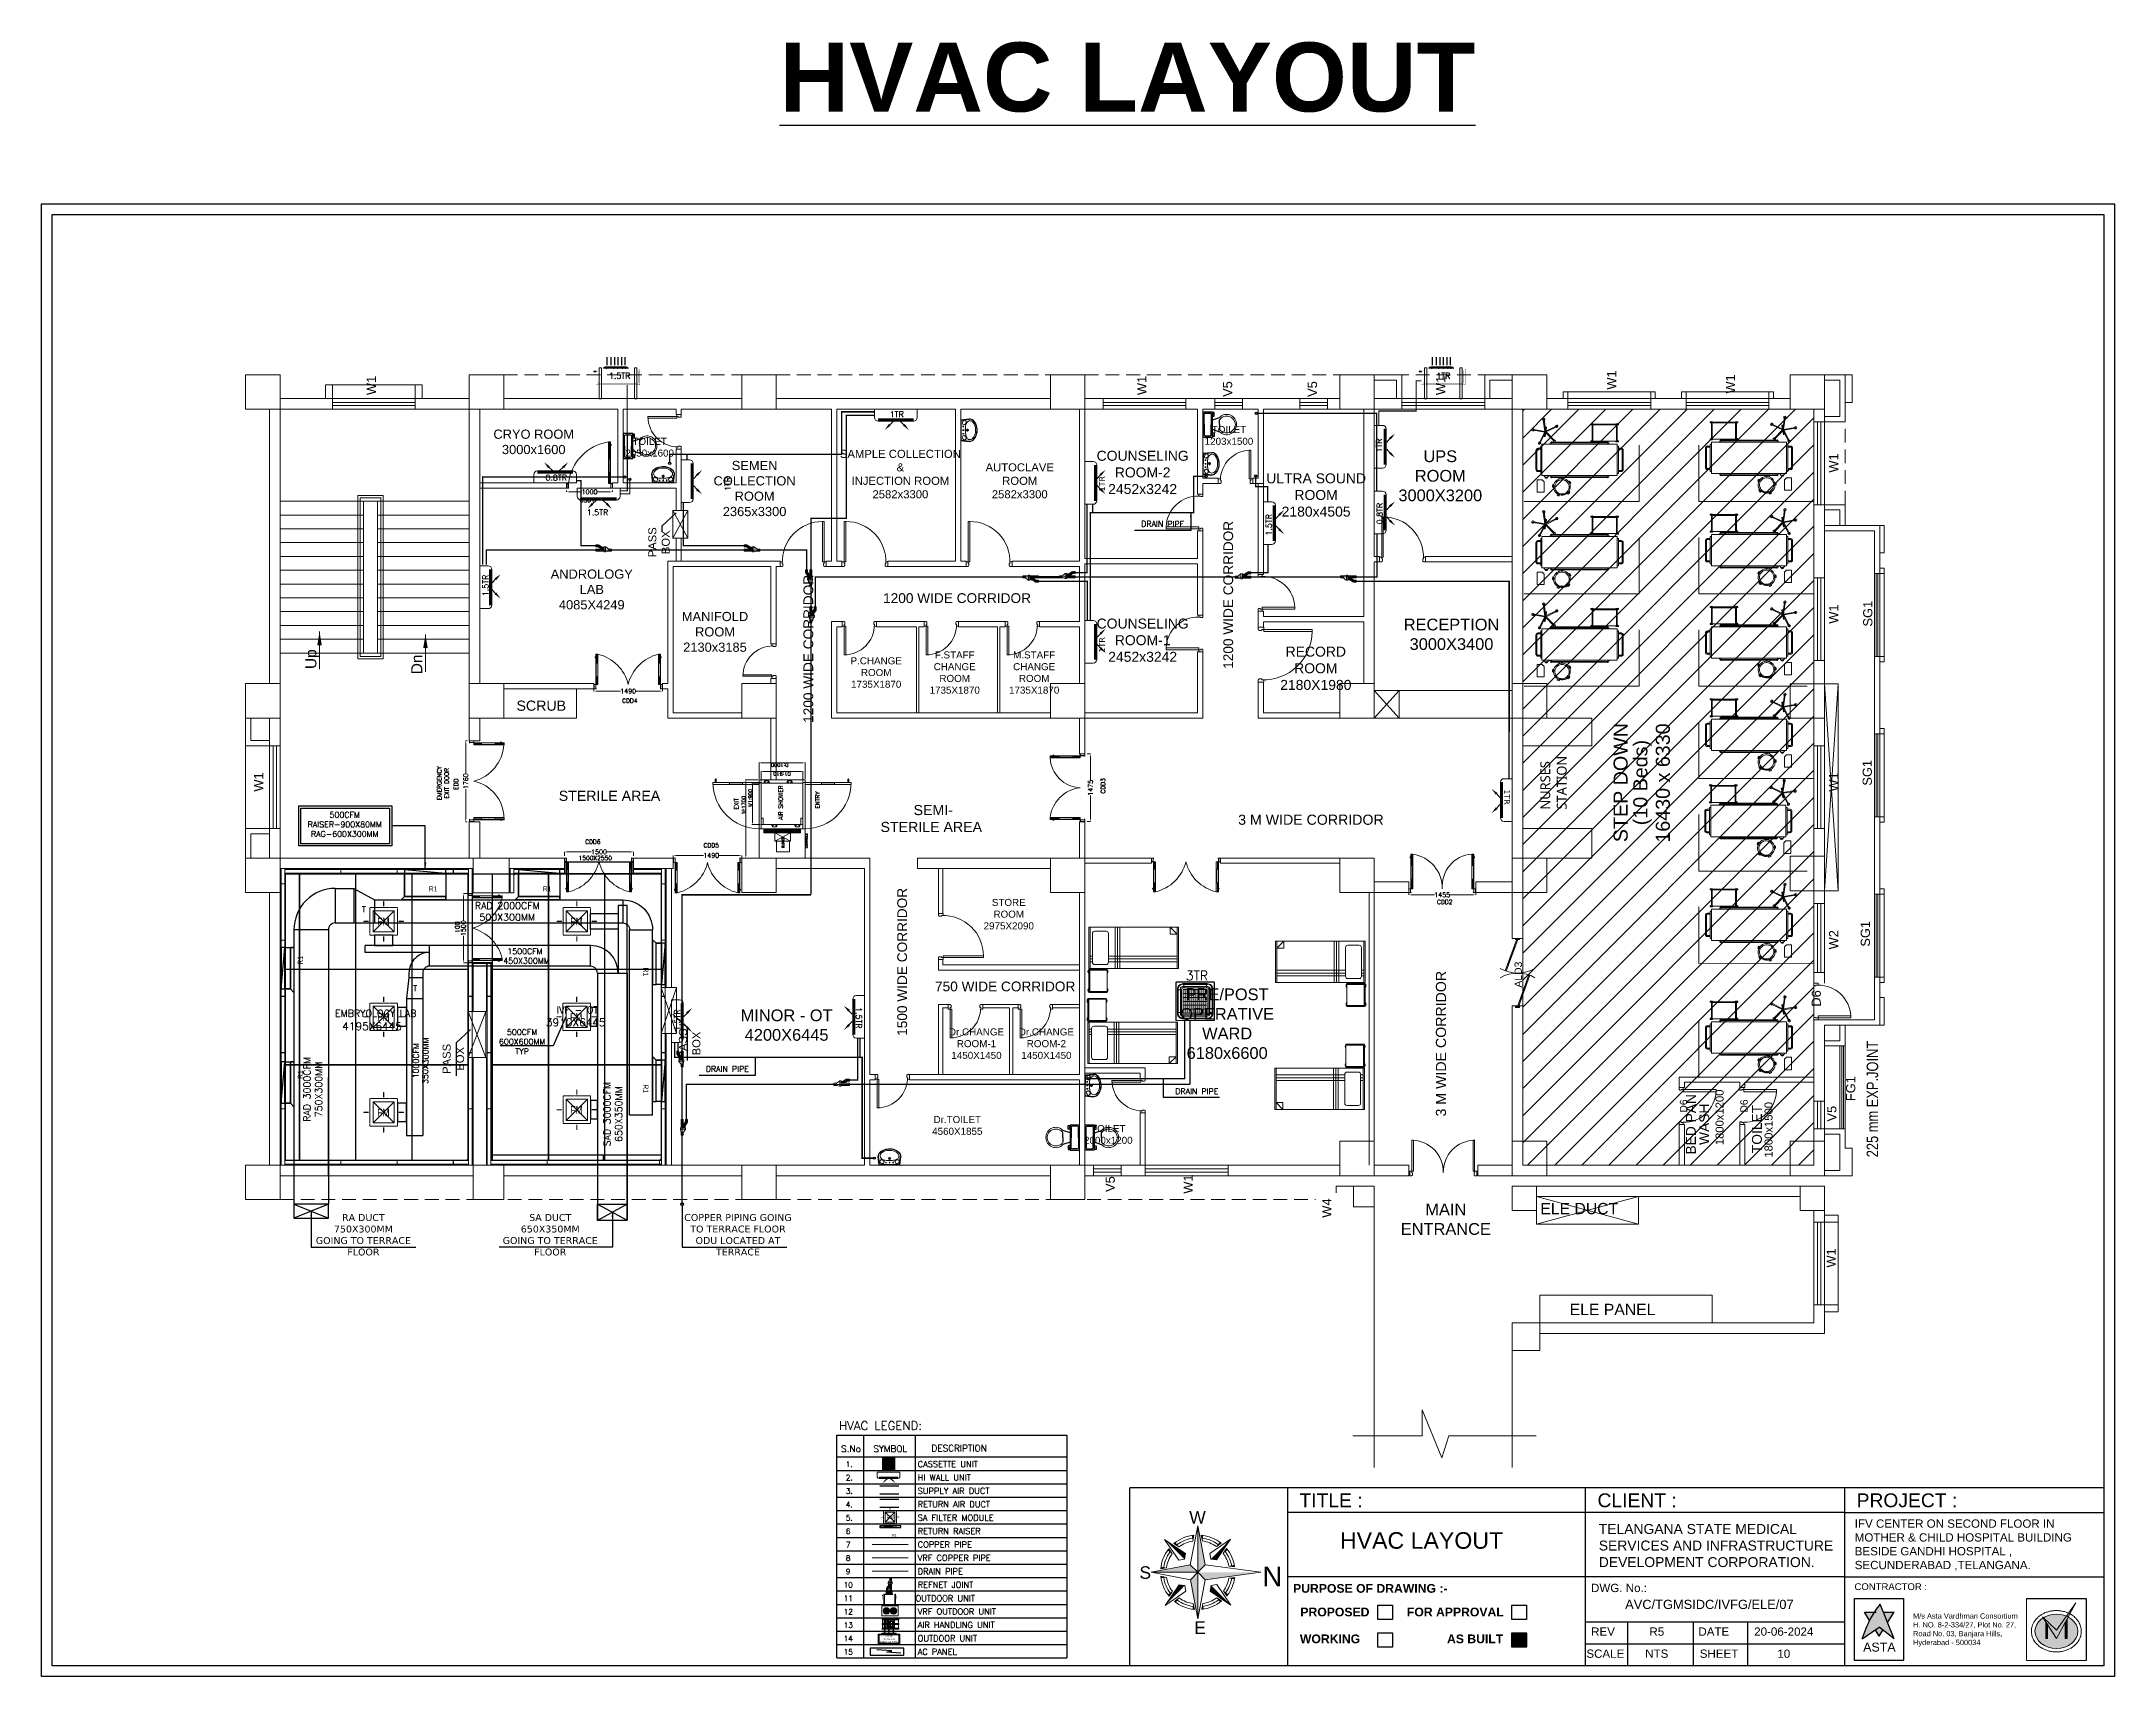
# Model space of a CAD drawing. Header units: millimetres. Extents: x 3552052 to 4144896, y -707811 to -630695.
# Drawn here: x 3959407 to 4004488, y -666235 to -630695 of the extents above; entities that cross this region are included whole.
import ezdxf
from ezdxf.enums import TextEntityAlignment as Align

# ---------------------------------------------------------------- set-up
doc = ezdxf.new("R2010")
doc.units = ezdxf.units.MM
doc.header["$LTSCALE"] = 6
doc.header["$MEASUREMENT"] = 0
for name, pattern in [('ACAD_ISO04W100', [30, 24, -3, 0, -3]), ('CENTER2', [1.125, 0.75, -0.125, 0.125, -0.125]), ('CONTINU', [0]), ('DASHED', [0.75, 0.5, -0.25]), ('HIDDEN', [0.375, 0.25, -0.125])]:
    doc.linetypes.add(name, pattern=pattern)
doc.layers.get('0').update_dxf_attribs({"linetype": 'CONTINUOUS', "lineweight": 0})
doc.layers.get('Defpoints').update_dxf_attribs({"linetype": 'CONTINUOUS', "lineweight": 0})
for name, color, linetype, lineweight in [('0 Room description', 6, 'CONTINUOUS', 0), ('0 Room Dimensions', 7, 'CONTINUOUS', 0), ('0-1 AC VRV ODU', 232, 'CONTINUOUS', 0), ('0.0', 8, 'CONTINUOUS', 0), ('1200 Door', 144, 'CONTINUOUS', 0), ('1Y-JOINT', 1, 'CONTINUOUS', 0), ('80 mm Wall', 5, 'CONTINUOUS', 0), ('AC CKT-8', 110, 'CONTINUOUS', 0), ('AC-AHU', 7, 'CONTINUOUS', 0), ('Ahlada 50mm Ceiling Panels', 191, 'CONTINUOUS', 0), ('Ahlada Coving', 3, 'CONTINUOUS', 0), ('AIR SHOWER', 7, 'CONTINUOUS', 0), ('axes', 40, 'ACAD_ISO04W100', 0), ('Bed', 33, 'CONTINUOUS', 0), ('BLOCK HACTH', 10, 'CONTINUOUS', 0), ('Chajja', 7, 'CONTINUOUS', 0), ('COL', 5, 'CONTINUOUS', 0), ('D.F', 251, 'CONTINUOUS', 0), ('DIM', 7, 'CONTINUOUS', 0), ('DOOR', 44, 'CONTINUOUS', 0), ('Double Leaf Door', 4, 'CONTINUOUS', 0), ('ELE-LIGHTING WIRRING', 7, 'CONTINUOUS', 0), ('EQP', 6, 'CONTINUOUS', 0), ('formate text', 8, 'CONTINUOUS', 0), ('FUR', 21, 'CONTINUOUS', 0), ('furniture', 33, 'CONTINUOUS', 0), ('hatch', 252, 'CONTINUOUS', 0), ('HTL-AC UNIT', 5, 'CONTINUOUS', 0), ('HTL-COPPER PIPE', 6, 'CONTINUOUS', 0), ('HVAC_HI-WALL_1.5TR', 5, 'CONTINUOUS', 0), ('HVAC_HI_WALL_1TR', 1, 'CONTINUOUS', 0), ('JOINERY', 7, 'CONTINUOUS', 0), ('M HVAC HIGH WALL UNIT', 3, 'CONTINUOUS', 0), ('M-VRF- CKT', 5, 'CONTINUOUS', 0), ('MEP_HVAC_COPPER_PIPE', 5, 'CONTINUOUS', 0), ('MEP_HVAC_DRAIN_PIPE', 7, 'CONTINUOUS', 0), ('MEP_HVAC_RA_DUCT', 1, 'CONTINUOUS', 0), ('MEP_HVAC_RA_RAISERS', 3, 'CONTINUOUS', 0), ('MEP_HVAC_SUPPLY_AIR_DUCT', 3, 'CONTINUOUS', 0), ('MEP_HVAC_SUPPLY_DIFFUSER', 5, 'CONTINUOUS', 0), ('MEP_HVAC_TEXT', 7, 'CONTINUOUS', 0), ('MEP_HVAC_VRF_COPPER_PIPE', 6, 'CONTINUOUS', 0), ('P-Wall', 36, 'CONTINUOUS', 0), ('Partition-80WP', 7, 'CONTINUOUS', 0), ('pedestal', 4, 'CONTINUOUS', 0), ('Railing', 21, 'CONTINUOUS', 0), ('Single Leaf Door', 4, 'CONTINUOUS', 0), ('Staircase', 7, 'CONTINUOUS', 0), ('Supply Diffusers', 3, 'CONTINUOUS', 0), ('TITLE', 7, 'CONTINUOUS', 0), ('vrf', 6, 'CONTINUOUS', 0), ('VRV ODU', 30, 'CONTINUOUS', 0), ('WALL', 8, 'CONTINUOUS', 0), ('walls', 1, 'CONTINUOUS', 0), ('WIN', 151, 'CONTINUOUS', 0), ('Window', 161, 'CONTINUOUS', 0)]:
    doc.layers.add(name, color=color, linetype=linetype, lineweight=lineweight)
doc.styles.add('ARI', font='arial.ttf')
doc.styles.add('ARIAL', font='arial.ttf')
doc.styles.add('ARIEL', font='sanss___.ttf', dxfattribs={"width": 0.75})
doc.styles.add('FORMATE', font='arialbd.ttf')
doc.styles.add('ROMAN', font='arial.ttf', dxfattribs={"width": 0.8})
doc.styles.add('ROMAND', font='GOTHIC.TTF')
doc.styles.add('ROMANS', font='romans.shx')
doc.styles.add('SIMPLEX', font='SIMPLEX')
doc.styles.get("Standard").update_dxf_attribs({"font": 'SIMPLEX'})
doc.styles.add('style3', font='arialbd.ttf')
doc.styles.add('VERDANA', font='verdana.ttf')
doc.linetypes.add('ZIGZAG', pattern='A,0.0001,-0.2,[131,ltypeshp.shx,S=0.2,R=0,X=-0.2,Y=0],-0.4,[131,ltypeshp.shx,S=0.2,R=180,X=0.2,Y=0],-0.2', length=0.8001)
doc.dimstyles.new('AC DIM', dxfattribs={"dimtxt": 200, "dimasz": 200, "dimexe": 0.18, "dimexo": 50, "dimgap": 50, "dimtad": 1, "dimdec": 0, "dimzin": 12, "dimdsep": 46, "dimtxsty": 'ROMANS', "dimcen": 0, "dimclrt": 7, "dimadec": 0, "dimazin": 0, "dimtfac": 1, "dimtdec": 0, "dimtix": 1, "dimtofl": 0, "dimtmove": 0, "dimatfit": 3, "dimfxl": 1, "dimtolj": 1, "dimtzin": 12, "dimarcsym": 0})
doc.dimstyles.new('AEPL1', dxfattribs={"dimtxt": 100, "dimasz": 75, "dimexe": 25, "dimexo": 50, "dimtad": 0, "dimdec": 0, "dimtxsty": 'ROMANS', "dimcen": 2.5, "dimclrd": 7, "dimclre": 7, "dimclrt": 7, "dimadec": 0, "dimazin": 0, "dimtfac": 1, "dimtdec": 0, "dimtmove": 0, "dimatfit": 3, "dimfxl": 1, "dimlwd": 0, "dimlwe": 0, "dimarcsym": 0})
doc.dimstyles.new('BIGDFD', dxfattribs={"dimtxt": 8, "dimasz": 4, "dimexe": 1, "dimexo": 2, "dimtad": 1, "dimlfac": 10, "dimtxsty": 'Standard', "dimcen": 2.5, "dimclrd": 5, "dimclre": 3, "dimclrt": 1, "dimadec": 0, "dimazin": 0, "dimtfac": 1, "dimtmove": 0, "dimatfit": 3, "dimfxl": 1, "dimarcsym": 0})
doc.dimstyles.new('BIGDFD$0', dxfattribs={"dimtxt": 8, "dimasz": 4, "dimexe": 1, "dimexo": 2, "dimtad": 1, "dimlfac": 10, "dimtxsty": 'Standard', "dimcen": 2.5, "dimclrd": 5, "dimclre": 3, "dimclrt": 1, "dimadec": 0, "dimazin": 0, "dimtfac": 1, "dimtmove": 0, "dimatfit": 3, "dimfxl": 1, "dimarcsym": 0})
doc.dimstyles.new('int. dim', dxfattribs={"dimtxt": 900, "dimasz": 450, "dimexe": 150, "dimexo": 150, "dimgap": 150, "dimtad": 0, "dimdec": 0, "dimzin": 12, "dimdsep": 46, "dimtxsty": 'ARI', "dimblk": 'ARCHTICK', "dimcen": 1.5, "dimdle": 150, "dimclrd": 256, "dimclre": 256, "dimclrt": 7, "dimazin": 0, "dimtfac": 1, "dimtdec": 0, "dimtix": 1, "dimtmove": 2, "dimatfit": 3, "dimfxl": 1, "dimtolj": 1, "dimtzin": 0, "dimlwd": -1, "dimlwe": -1, "dimarcsym": 0})
doc.dimstyles.new('TEXT', dxfattribs={"dimscale": 0, "dimtxt": 500, "dimasz": 100, "dimexe": 75, "dimexo": 100, "dimgap": 50, "dimtad": 0, "dimdec": 0, "dimzin": 0, "dimdsep": 46, "dimtxsty": 'ARIAL', "dimblk": 'OBLIQUE', "dimcen": 0.09, "dimdle": 100, "dimclrd": 256, "dimclre": 256, "dimclrt": 6, "dimadec": 0, "dimazin": 0, "dimtfac": 1, "dimtdec": 0, "dimtofl": 0, "dimtmove": 2, "dimatfit": 3, "dimfxl": 1, "dimfrac": 2, "dimtolj": 1, "dimtzin": 0, "dimarcsym": 0})

msp = doc.modelspace()

# ---------------------------------------------------------------- texts
at = {"layer": 'ELE-LIGHTING WIRRING', "color": 7, "lineweight": -3, "attachment_point": 1}
for s, insert, char_height, width in [('{\\C256;HVAC LEGEND:}', (3976750.7, -660687.7), 188.091, 4492.481), ('{\\C256;S.No}', (3976797.3, -661213.6), 141.068, 361.095), ('{\\C256;SYMBOL}', (3977495.7, -661213.6), 141.068, 361.095), ('{\\C256;DESCRIPTION}', (3978762.1, -661202.2), 141.068, 361.095), ('{\\C256;1.}', (3976897.4, -661562.8), 117.56, 361.095), ('{\\C256;CASSETTE UNIT}', (3978461.4, -661552.2), 131.059, 3646.259), ('{\\C256;2.}', (3976897.4, -661854.2), 117.56, 361.095), ('{\\C256;3.}', (3976897.4, -662145.5), 117.56, 361.095), ('{\\C256;SUPPLY AIR DUCT}', (3978461.4, -662134.9), 131.059, 3646.259), ('{\\C256;HI WALL UNIT}', (3978461.4, -661843.6), 131.059, 3646.259), ('{\\C256;4.}', (3976897.4, -662436.8), 117.56, 361.095), ('{\\C256;RETURN AIR DUCT}', (3978461.4, -662426.2), 131.059, 3646.259), ('{\\C256;5.}', (3976897.4, -662728.2), 117.56, 361.095), ('{\\C256;6}', (3976897.4, -663019.5), 117.56, 361.095), ('{\\C256;SA FILTER MODULE}', (3978461.4, -662717.6), 131.059, 3646.259), ('{\\C256;RETURN RAISER }', (3978461.4, -663008.9), 131.059, 3646.259), ('{\\C256;7}', (3976897.4, -663310.8), 117.56, 361.095), ('{\\C256;VRF COPPER PIPE}', (3978461.4, -663591.6), 131.059, 3646.259), ('{\\C256;COPPER PIPE}', (3978461.4, -663300.2), 131.059, 3646.259), ('{\\C256;8}', (3976897.4, -663602.2), 117.56, 361.095), ('{\\C256;9}', (3976897.4, -663893.5), 117.56, 361.095), ('{\\C256;DRAIN PIPE}', (3978461.4, -663882.9), 131.059, 3646.259), ('{\\C256;10}', (3976851.1, -664184.9), 117.56, 361.095), ('{\\C256;11}', (3976851.1, -664476.2), 117.56, 361.095), ('{\\C256; OUTDOOR UNIT}', (3978324.7, -664470.2), 131.059, 3646.259), ('{\\C256;REFNET JOINT}', (3978461.4, -664174.3), 131.059, 3646.259), ('{\\C256;12}', (3976851.1, -664767.5), 117.56, 361.095), ('{\\C256;VRF OUTDOOR UNIT}', (3978461.4, -664756.9), 131.059, 3646.259), ('{\\C256;13}', (3976851.1, -665058.9), 117.56, 361.095), ('{\\C256;14}', (3976851.1, -665350.2), 117.56, 361.095), ('{\\C256;AIR HANDLING UNIT}', (3978461.4, -665048.3), 131.059, 3646.259), ('{\\C256;OUTDOOR UNIT}', (3978461.4, -665339.6), 131.059, 3646.259), ('{\\C256;15}', (3976851.1, -665641.5), 117.56, 361.095), ('{\\C256;AC PANEL}', (3978461.4, -665630.9), 131.059, 3646.259)]:
    msp.add_mtext(s, dxfattribs=dict(at, insert=insert, char_height=char_height, width=width))
at = {"layer": 'formate text', "color": 7, "lineweight": 30, "ltscale": 100, "style": 'style3'}
msp.add_text('PURPOSE OF DRAWING :-', height=189.849, dxfattribs=at).set_placement((3986624.5, -664414.5, -120))
at = {"layer": 'formate text', "color": 7, "lineweight": 30, "style": 'FORMATE'}
for s, height, p in [('PROPOSED ', 189.85, (3988359.5, -664927.8, -120)), ('FOR APPROVAL', 189.849, (3991206.6, -664927.8, -120)), ('WORKING', 189.85, (3988084.2, -665511.2, -120)), ('AS BUILT', 189.85, (3991195, -665511.2, -120))]:
    msp.add_text(s, height=height, dxfattribs=at).set_placement(p, align=Align.RIGHT)
at = {"layer": 'MEP_HVAC_TEXT', "color": 0, "lineweight": -3, "char_height": 125, "attachment_point": 3, "style": 'VERDANA'}
for s, insert, rotation in [('{\\Fromans|c0;\\C256;1.5TR}', (3972215.2, -637900.9), 359.99312), ('{\\Fromans|c0;\\C256;1TR}', (3990046.6, -637900.9), 359.99312), ('{\\Fromans|c0;\\C256;1TR}', (3978158.4, -638734.6), 359.99312), ('{\\Fromans|c0;\\C256;1TR}', (3988432.4, -639326.3), 89.99312), ('{\\Fromans|c0;\\C256;0.8TR}', (3970835.4, -640113.6), 359.99312), ('{\\C256;1TR}', (3982406.9, -640142.6), 89.99312), ('{\\Fromans|c0;\\C256;1TR}', (3974268.2, -640159.6), 89.99312), ('{\\Fromans|c0;\\C256;1.5TR}', (3971731.6, -640868.5), 359.99312), ('{\\Fromans|c0;\\C256;1.5TR}', (3986034.2, -640968.8), 89.99312), ('{\\Fromans|c0;\\C256;0.8TR}', (3988444.9, -640724.1), 89.99312), ('{\\Fromans|c0;\\C256;DRAIN PIPE}', (3984259.4, -641118.2), 359.99312), ('{\\Fromans|c0;\\C256;1.5TR}', (3969000.8, -642285.4), 89.99312), ('{\\C256;1TR}', (3982406.9, -643644.5), 89.99312), ('{\\C256;1TR}', (3991338.6, -647283.8), 269.99312), ('{\\Fromans|c0;\\C256;1.5TR}', (3973168.9, -651735), 89.99312), ('{\\Fromans|c0;\\C256;1.5TR}', (3977243.9, -652150.8), 269.99312), ('{\\Fromans|c0;\\C256;DRAIN PIPE}', (3974790.4, -652965.6), 359.99312), ('{\\Fromans|c0;\\C256;DRAIN PIPE}', (3985000, -653453.3), 359.99312)]:
    msp.add_mtext_dynamic_manual_height_columns(s, width=1718.699, gutter_width=750, heights=[0], dxfattribs=dict(at, insert=insert, rotation=rotation))
at = {"layer": 'MEP_HVAC_TEXT', "color": 0, "lineweight": -3, "style": 'VERDANA'}
for s, insert, char_height, width, attachment_point, rotation in [('\\pxqc;{\\Fromans|c0;500CFM\\PRAISER-900X80MM\\PRAG-600X300MM}', (3966941.2, -647442.3, 0), 125, 1879.362, 3, 0.00688), ('{\\Fromans|c0;T}', (3966461.7, -649498.7, -1610551), 125, 179.202, 3, 0.00688), ('\\pxqc;{\\Fromans|c0;\\C1;RAD \\C0;2000CFM\\P500X300MM}', (3968549.5, -649405.2, 0), 150, 1973.876, 1, 359.99312), ('\\pxqc;{\\Fromans|c0;1500CFM\\P\\pq*;450X300MM }', (3970457.4, -650408.5), 125, 1072.158, 3, 0.00688), ('{\\Fromans|c0;3TR}', (3984289.9, -650898.6), 200, 269.735, 1, 359.99312), ('{\\Fromans|c0;T}', (3967577, -651212.8, -1610551), 125, 179.202, 3, 0.00688), ('\\pxqc;{\\Fromans|c0;500CFM\\P600X600MM\\PTYP}', (3969323.4, -652165.4, 1610551), 125, 1072.158, 1, 359.99312), ('\\pxqc;{\\Fromans|c0;1000CFM\\P350X300MM }', (3967490.8, -652313.1), 125, 1072.158, 3, 89.51681), ('\\pxqc;{\\Fromans|c0;\\C1;RAD \\C0;3000CFM\\P750X300MM}', (3965108.2, -654616.7, 0), 150, 2284.515, 1, 89.99312), ('\\pxqc;{\\Fromans|c0;\\C3;SAD\\C0; 3000CFM\\P650X350MM}', (3971632.6, -652982.3, 0), 150, 2057.353, 3, 90.00688), ('\\pxqc;{\\C1;RA} DUCT\\P750X300MM\\PGOING TO TERRACE FLOOR', (3965209.7, -656182.7, 0), 150, 2396.033, 1, 359.99312), ('\\pxqc;{\\C3;SA} DUCT\\P650X350MM\\PGOING TO TERRACE FLOOR', (3969273.1, -656182.7, 0), 150, 2396.033, 1, 359.99312), ('\\pxqc;{\\C6;COPPER\\C256; PIPING GOING TO TERRACE FLOOR ODU LOCATED AT TERRACE}', (3973354.8, -656182.7, 0), 150, 2396.033, 1, 359.99312)]:
    msp.add_mtext(s, dxfattribs=dict(at, insert=insert, char_height=char_height, width=width, attachment_point=attachment_point, rotation=rotation))
at = {"layer": 'TITLE', "color": 7, "lineweight": 30, "style": 'ARIAL'}
for s, height, p in [('W', 271.8, (3984367.2, -662911.8, 0)), ('TITLE :', 300, (3986762.9, -662554.7)), ('CLIENT :', 300, (3993244.6, -662554.7)), ('PROJECT :', 300, (3998879.6, -662554.7)), ('S', 271.8, (3983283.3, -664111.3, 0)), ('DWG. No.:', 180, (3993104.7, -664399.6)), ('E', 271.8, (3984474.1, -665309.5, 0))]:
    msp.add_text(s, height=height, dxfattribs=at).set_placement(p)
at = {"layer": 'TITLE', "color": 5, "lineweight": -3, "style": 'ARIAL'}
msp.add_text('N', height=428.6, rotation=180, dxfattribs=at).set_placement((3986389.4, -663844.3, 0))
at = {"layer": 'TITLE', "color": 7, "lineweight": 30, "style": 'ARIAL'}
for s, p in [('REV', (3993364.9, -665258.4)), ('R5', (3994534.7, -665258.4)), ('DATE', (3995773.9, -665258.4)), ('20-06-2024', (3997295.5, -665258.4)), ('SCALE', (3993414.6, -665738.4)), ('NTS', (3994533.7, -665738.4)), ('SHEET', (3995887.6, -665738.4)), ('10', (3997295.5, -665738.4))]:
    msp.add_text(s, height=180, dxfattribs=at).set_placement(p, align=Align.MIDDLE_CENTER)
at = {"layer": 'TITLE', "color": 6, "lineweight": -3, "insert": (3983022.2, -630717.4), "char_height": 1500, "width": 36564.74, "attachment_point": 2, "style": 'ARIAL'}
msp.add_mtext('{\\L\\fArial|b1|i0|c0|p34;HVAC LAYOUT}', dxfattribs=at)
at = {"layer": 'TITLE', "color": 7, "lineweight": 30, "attachment_point": 1, "style": 'ARIAL'}
for s, insert, char_height in [('\\pxqc;HVAC LAYOUT', (3986722.2, -663097.6), 359.995), ('{\\C256;TELANGANA STATE MEDICAL SERVICES AND INFRASTRUCTURE DEVELOPMENT CORPORATION.}', (3993273.1, -662919.9), 215.997), ('\\pxql;IFV CENTER ON SECOND FLOOR IN MOTHER & CHILD HOSPITAL BUILDING BESIDE GANDHI HOSPITAL , SECUNDERABAD ,TELANGANA. ', (3998838.8, -662821.2), 179.9973), ('\\pxqc;AVC/TGMSIDC/IVFG/ELE/07', (3992981.6, -664567.4), 200)]:
    msp.add_mtext_dynamic_manual_height_columns(s, width=5392.273, gutter_width=12, heights=[0], dxfattribs=dict(at, insert=insert, char_height=char_height))

# ---------------------------------------------------------------- blocks, each defined once
blk = doc.blocks.new('Z$W@#5624')
at = {"layer": 'DOOR'}
for p, q in [((1770, 446), (949, 745)), ((1779, 470), (957, 769)), ((1122, 709), (1113, 685)), ((1610, 518), (1117, 697)), ((0, 499), (25, 499)), ((0, 400), (0, 499)), ((0, 400), (25, 400)), ((19, 429), (28, 453)), ((19, 429), (840, 130)), ((25, 400), (25, 499)), ((28, 453), (849, 154)), ((183, 369), (192, 393)), ((188, 381), (680, 202)), ((685, 214), (676, 190)), ((1614, 529), (1606, 506)), ((1779, 470), (1770, 446)), ((1798, 499), (1773, 499)), ((1773, 400), (1773, 499)), ((1798, 400), (1773, 400)), ((1798, 400), (1798, 499))]:
    blk.add_line(p, q, dxfattribs=at)
at = {"layer": 'DOOR', "color": 145, "extrusion": (0, 0, -1)}
for centre, start_param, end_param in [((0, 449), -0.523599, 0.523599), ((1798, 449), 2.617994, 3.665191)]:
    blk.add_ellipse(centre, major_axis=(899, 0), ratio=1, start_param=start_param, end_param=end_param, dxfattribs=at)
blk = doc.blocks.new('A$C19B8274B')
at = {"layer": 'DOOR'}
for p, q in [((-45, 925), (-80, 925)), ((-80, 50), (-80, 925)), ((-45, 50), (-45, 925)), ((-45, 50), (-80, 50)), ((-955, -50), (-955, -47.5)), ((-940, -35), (-942.5, -35)), ((-60, -35), (-57.5, -35)), ((-45, -50), (-45, -47.5))]:
    blk.add_line(p, q, dxfattribs=at)
for points in [[(-940, 15), (-955, 15), (-955, 50), (-1000, 50), (-1000, -50), (-955, -50)], [(-940, -35), (-940, 15)], [(-60, 15), (-45, 15), (-45, 50), (0, 50), (0, -50), (-45, -50)], [(-60, -35), (-60, 15)]]:
    blk.add_lwpolyline(points, dxfattribs=at)
at = {"layer": 'DOOR', "color": 145}
blk.add_arc((-80, 50), 875, 90, 182.29244, dxfattribs=at)
at = {"layer": 'DOOR'}
for centre, start, end in [((-955, -35), 270, 0), ((-45, -35), 180, 270)]:
    blk.add_arc(centre, 12.5, start, end, dxfattribs=at)
blk = doc.blocks.new('A$C6969112B')
at = {"layer": 'Bed', "color": 8}
for p, q in [((387, 1872), (116, 1872)), ((116, 1872), (116, 1719)), ((387, 1872), (387, 1762)), ((1374, 1709), (1186, 1807)), ((1421, 1704), (1194, 1823)), ((1421, 1704), (1464, 1956)), ((1438, 1701), (1481, 1953)), ((55, 1439), (34, 1391)), ((54, 1382), (34, 1391)), ((75, 1430), (54, 1382)), ((75, 1430), (55, 1439)), ((72, 1402), (64, 1406)), ((343, 1719), (116, 1719)), ((229, 1539), (227, 1517)), ((227, 1517), (279, 1511)), ((229, 1539), (281, 1533)), ((281, 1533), (279, 1511)), ((343, 1719), (387, 1762)), ((429, 1399), (408, 1396)), ((408, 1396), (414, 1344)), ((428, 1689), (478, 1729)), ((428, 1654), (478, 1615)), ((429, 1399), (436, 1347)), ((432, 1559), (432, 1557)), ((434, 343), (434, 1557)), ((451, 343), (451, 1557)), ((453, 1559), (453, 1557)), ((476, 1595), (476, 1561)), ((478, 1766), (1160, 1766)), ((478, 131), (478, 1766)), ((521, 1793), (1116, 1793)), ((521, 1766), (521, 1793)), ((1116, 1766), (1116, 1793)), ((1160, 131), (1160, 1766)), ((1162, 1595), (1162, 1561)), ((1185, 1559), (1185, 1557)), ((1186, 343), (1186, 1557)), ((1204, 343), (1204, 1557)), ((1205, 1559), (1205, 1557)), ((1409, 1685), (1229, 1510)), ((1425, 1676), (1242, 1497)), ((1324, 1707), (1324, 1710)), ((1329, 1699), (1522, 1666)), ((1332, 1716), (1525, 1683)), ((1340, 1697), (1343, 1714)), ((1425, 1676), (1538, 1447)), ((1438, 1701), (1691, 1738)), ((1443, 1679), (1554, 1454)), ((1483, 1690), (1694, 1721)), ((1512, 1667), (1515, 1685)), ((1530, 1671), (1531, 1675)), ((76, 1196), (91, 1212)), ((116, 1161), (76, 1196)), ((130, 1178), (91, 1212)), ((120, 1198), (114, 1191)), ((116, 1161), (130, 1178)), ((347, 1187), (301, 1160)), ((313, 1141), (301, 1160)), ((358, 1168), (313, 1141)), ((358, 1168), (347, 1187)), ((436, 1347), (414, 1344)), ((1234, 703), (1212, 703)), ((1212, 703), (1212, 650)), ((1223, 650), (1212, 650)), ((1223, 131), (1223, 676)), ((1223, 676), (1594, 676)), ((1223, 659), (1577, 659)), ((1234, 703), (1234, 676)), ((1577, 659), (1577, 148)), ((1605, 703), (1583, 703)), ((1583, 703), (1583, 676)), ((1594, 676), (1594, 131)), ((1605, 650), (1594, 650)), ((1605, 703), (1605, 650)), ((432, 340), (432, 343)), ((453, 340), (453, 343)), ((476, 304), (476, 339)), ((1160, 131), (478, 131)), ((521, 105), (521, 131)), ((1116, 105), (521, 105)), ((1116, 105), (1116, 131)), ((1162, 304), (1162, 339)), ((1185, 340), (1185, 343)), ((1205, 340), (1205, 343)), ((1223, 157), (1212, 157)), ((1212, 157), (1212, 105)), ((1234, 105), (1212, 105)), ((1577, 148), (1223, 148)), ((1594, 131), (1223, 131)), ((1234, 131), (1234, 105)), ((1583, 131), (1583, 105)), ((1605, 105), (1583, 105)), ((1605, 157), (1594, 157)), ((1605, 157), (1605, 105))]:
    blk.add_line(p, q, dxfattribs=at)
for points in [[(565, 1793), (565, 1854, -0.414214), (608, 1897), (1029, 1897, -0.414214), (1073, 1854), (1073, 1793)], [(587, 1793), (587, 1854, -0.414214), (608, 1875), (1029, 1875, -0.414214), (1051, 1854), (1051, 1793)], [(476, 1593), (451, 1585, 0.318781), (430, 1563), (430, 1559), (455, 1559), (455, 1563), (476, 1563)], [(1162, 1593), (1186, 1585, -0.318781), (1208, 1563), (1208, 1559), (1182, 1559), (1182, 1563), (1162, 1563)], [(476, 307), (451, 314, -0.318781), (430, 336), (430, 340), (455, 340), (455, 336), (476, 336)], [(1073, 105), (1073, 44, -0.414214), (1029, 0), (608, 0, -0.414214), (565, 44), (565, 105)], [(1051, 105), (1051, 44, -0.414214), (1029, 22), (608, 22, -0.414214), (587, 44), (587, 105)], [(1162, 307), (1186, 314, 0.318781), (1208, 336), (1208, 340), (1182, 340), (1182, 336), (1162, 336)]]:
    blk.add_lwpolyline(points, format="xyb", dxfattribs=at)
for points in [[(432, 1557), (453, 1557)], [(476, 1595), (478, 1595)], [(476, 1561), (478, 1561)], [(1162, 1595), (1160, 1595)], [(1162, 1561), (1160, 1561)], [(1205, 1557), (1185, 1557)], [(432, 343), (453, 343)], [(476, 339), (478, 339)], [(476, 304), (478, 304)], [(1162, 339), (1160, 339)], [(1162, 304), (1160, 304)], [(1205, 343), (1185, 343)]]:
    blk.add_lwpolyline(points, dxfattribs=at)
blk.add_circle((435, 1672), 9.27, dxfattribs=at)
for centre, radius, start, end in [((441, 1672), 21.4, 125.427, 234.573), ((1289, 676), 80.7, 161.0754, 198.9246), ((1158, 676), 80.7, 0, 18.9246), ((1660, 676), 80.7, 161.0754, 180), ((1529, 676), 80.7, 341.0754, 18.9246), ((1289, 131), 80.7, 161.0754, 198.9246), ((1158, 131), 80.7, 341.0754, 0), ((1660, 131), 80.7, 180, 198.9246), ((1529, 131), 80.7, 341.0754, 18.9246)]:
    blk.add_arc(centre, radius, start, end, dxfattribs=at)
at = {"layer": 'Bed', "color": 8, "extrusion": (0, 0, -1)}
for centre, major_axis, start_param, end_param in [((1184, 1818), (18.5, 18.5), 1.608733, 7.212244), ((1189, 1814), (4.94, 4.94), 2.839692, 4.403974), ((1427, 1691), (194, 194), 4.403974, 4.417003), ((1191, 1817), (4.94, 4.94), 4.417003, 5.981285), ((1474, 1962), (18.5, 18.5), 2.86537, 8.468881), ((1471, 1955), (4.94, 4.94), 4.096329, 5.660611), ((1427, 1691), (194, 194), -0.622575, -0.609545), ((1474, 1954), (4.94, 4.94), -0.609545, 0.954736), ((114, 1384), (-57.1, 57.1), 5.588367, 6.248962), ((232, 1332), (-182, 20), -0.000636, 6.282549), ((232, 1332), (-123, 123), 4.624291, 5.911682), ((-5, 1437), (-57.1, 57.1), 2.446775, 3.107369), ((232, 1332), (-154, 17), -0.00023, 6.282955), ((261, 1590), (-57.1, 57.1), 3.707499, 4.368094), ((247, 1460), (-57.1, 57.1), 0.565907, 1.226501), ((487, 1380), (-57.1, 57.1), 5.038602, 5.699197), ((357, 1363), (-57.1, 57.1), 1.897009, 2.557604), ((1230, 1499), (18.5, 18.5), 0.352096, 5.955607), ((1234, 1505), (4.94, 4.94), 3.160366, 4.724648), ((1427, 1691), (-194, 194), 4.718133, 4.731162), ((1237, 1502), (4.94, 4.94), 1.583055, 3.147337), ((1331, 1705), (4.94, 4.94), 2.525533, 4.096329), ((1331, 1709), (4.94, 4.94), 4.096329, 5.667125), ((1549, 1444), (18.5, 18.5), -0.904541, 4.69897), ((1523, 1672), (4.94, 4.94), 0.954736, 2.525533), ((1524, 1676), (4.94, 4.94), -0.61606, 0.954736), ((1544, 1450), (4.94, 4.94), 1.903729, 3.468011), ((1427, 1691), (194, 194), 1.8907, 1.903729), ((1547, 1451), (4.94, 4.94), 0.326418, 1.8907), ((1699, 1730), (18.5, 18.5), 4.122007, 9.725518), ((1692, 1731), (4.94, 4.94), -0.930219, 0.634062), ((1693, 1728), (4.94, 4.94), 0.647092, 2.211374), ((1427, 1691), (-194, 194), 2.204859, 2.217888), ((146, 1236), (-57.1, 57.1), 4.308534, 4.969129), ((61, 1137), (-57.1, 57.1), 1.166941, 1.827536), ((363, 1107), (-57.1, 57.1), 6.205277, 6.865872), ((296, 1220), (-57.1, 57.1), 3.063684, 3.724279)]:
    blk.add_ellipse(centre, major_axis=major_axis, ratio=1, start_param=start_param, end_param=end_param, dxfattribs=at)
blk = doc.blocks.new('1000')
at = {"layer": 'DOOR'}
for p, q in [((0, -111, 0), (0, 0)), ((0, 0), (55, 0, 0)), ((945, 0, 0), (945, -2, 0)), ((1000, 0), (945, 0, 0)), ((1000, -111, 0), (1000, 0)), ((55, -111, 0), (0, -111, 0)), ((55, 0, 0), (55, -3, 0)), ((70, -55, 0), (55, -55, 0)), ((55, -55, 0), (55, -111, 0)), ((55, -111, 0), (55, -1001, 0)), ((111, -111, 0), (55, -111, 0)), ((70, -15, 0), (68, -15, 0)), ((70, -15, 0), (70, -55, 0)), ((111, -1001, 0), (111, -111, 0)), ((930, -15, 0), (930, -55, 0)), ((930, -15, 0), (932, -15, 0)), ((930, -55, 0), (945, -55, 0)), ((945, -55, 0), (945, -111, 0)), ((945, -111, 0), (1000, -111, 0)), ((55, -1001, 0), (111, -1001, 0))]:
    blk.add_line(p, q, dxfattribs=at)
for centre, start_param, end_param in [((55, -15, 0), 3.926897, 5.497693), ((945, -15, 0), -0.785492, 0.785304)]:
    blk.add_ellipse(centre, major_axis=(-8.84, 8.84, 0), ratio=1, start_param=start_param, end_param=end_param, dxfattribs=at)
at = {"layer": 'DOOR', "color": 145}
blk.add_ellipse((71, -128, 0), major_axis=(597, 637, 0), ratio=0.999944, start_param=3.940126, end_param=5.484659, dxfattribs=at)
blk = doc.blocks.new('_Oblique')
at = {"color": 0, "linetype": 'ByBlock', "lineweight": -2}
blk.add_line((-0.5, -0.5), (0.5, 0.5), dxfattribs=at)
blk = doc.blocks.new('A$C45A5314D')
at = {"layer": 'furniture', "color": 6, "ltscale": 0.75}
for p, q in [((-1962, 946), (-1950, 946)), ((-1962, 946), (-1950, 946)), ((-1962, 946), (-1962, 887)), ((-1962, 944), (-1950, 944)), ((-1962, 943), (-1950, 943)), ((-1962, 941), (-1950, 941)), ((-1962, 939), (-1950, 939)), ((-1962, 936), (-1950, 936)), ((-1962, 932), (-1950, 932)), ((-1962, 927), (-1950, 927)), ((-1962, 921), (-1950, 921)), ((-1962, 913), (-1950, 913)), ((-1962, 907), (-1950, 907)), ((-1962, 902), (-1950, 902)), ((-1950, 967), (-1550, 967)), ((-1950, 467), (-1950, 967)), ((-1930, 948), (-1930, 487)), ((-1930, 948), (-1550, 948)), ((-1550, 967), (-1550, 467)), ((-1538, 946), (-1550, 946)), ((-1538, 946), (-1550, 946)), ((-1538, 944), (-1550, 944)), ((-1538, 943), (-1550, 943)), ((-1538, 941), (-1550, 941)), ((-1538, 939), (-1550, 939)), ((-1538, 936), (-1550, 936)), ((-1538, 932), (-1550, 932)), ((-1538, 927), (-1550, 927)), ((-1538, 921), (-1550, 921)), ((-1538, 913), (-1550, 913)), ((-1538, 907), (-1550, 907)), ((-1538, 902), (-1550, 902)), ((-1538, 946), (-1538, 887)), ((-1962, 898), (-1950, 898)), ((-1962, 895), (-1950, 895)), ((-1962, 892), (-1950, 892)), ((-1962, 891), (-1950, 891)), ((-1962, 889), (-1950, 889)), ((-1962, 888), (-1950, 888)), ((-1962, 887), (-1950, 887)), ((-1962, 545), (-1950, 545)), ((-1962, 545), (-1950, 545)), ((-1962, 545), (-1962, 486)), ((-1962, 543), (-1950, 543)), ((-1962, 542), (-1950, 542)), ((-1962, 540), (-1950, 540)), ((-1962, 538), (-1950, 538)), ((-1962, 535), (-1950, 535)), ((-1962, 531), (-1950, 531)), ((-1962, 526), (-1950, 526)), ((-1962, 520), (-1950, 520)), ((-1962, 512), (-1950, 512)), ((-1962, 506), (-1950, 506)), ((-1962, 501), (-1950, 501)), ((-1962, 497), (-1950, 497)), ((-1962, 494), (-1950, 494)), ((-1962, 491), (-1950, 491)), ((-1962, 490), (-1950, 490)), ((-1962, 488), (-1950, 488)), ((-1962, 487), (-1950, 487)), ((-1962, 486), (-1950, 486)), ((-1962, 486), (-1950, 486)), ((-1550, 467), (-1950, 467)), ((-1550, 487), (-1930, 487)), ((-1538, 898), (-1550, 898)), ((-1538, 895), (-1550, 895)), ((-1538, 892), (-1550, 892)), ((-1538, 891), (-1550, 891)), ((-1538, 889), (-1550, 889)), ((-1538, 888), (-1550, 888)), ((-1538, 887), (-1550, 887)), ((-1538, 545), (-1550, 545)), ((-1538, 545), (-1550, 545)), ((-1538, 543), (-1550, 543)), ((-1538, 542), (-1550, 542)), ((-1538, 540), (-1550, 540)), ((-1538, 538), (-1550, 538)), ((-1538, 535), (-1550, 535)), ((-1538, 531), (-1550, 531)), ((-1538, 526), (-1550, 526)), ((-1538, 520), (-1550, 520)), ((-1538, 512), (-1550, 512)), ((-1538, 506), (-1550, 506)), ((-1538, 501), (-1550, 501)), ((-1538, 497), (-1550, 497)), ((-1538, 494), (-1550, 494)), ((-1538, 491), (-1550, 491)), ((-1538, 490), (-1550, 490)), ((-1538, 488), (-1550, 488)), ((-1538, 487), (-1550, 487)), ((-1538, 486), (-1550, 486)), ((-1538, 545), (-1538, 486))]:
    blk.add_line(p, q, dxfattribs=at)
at = {"layer": 'furniture', "color": 6}
for p, q in [((0, 450), (-1950, 450)), ((-1950, 450), (-1950, -450)), ((-1920, 450), (-1920, -450)), ((-1920, 300), (-1869, 300)), ((-1920, 241), (-1869, 241)), ((-1920, 182), (-1869, 182)), ((-1869, 313), (-1869, -313)), ((-1572, 362), (-1820, 362)), ((-1523, 313), (-1523, -313)), ((-1523, 300), (-30, 300)), ((-1523, 241), (-30, 241)), ((-1523, 182), (-30, 182)), ((-1377, -450), (-1377, 450)), ((-1327, -450), (-1327, 450)), ((-1277, -450), (-1277, 450)), ((-30, -450), (-30, 450)), ((0, -450), (0, 450)), ((-1950, -450), (0, -450)), ((-1820, -362), (-1572, -362)), ((-180, -450), (-30, -300)), ((-180, -450), (-180, -300)), ((-30, -300), (-180, -300))]:
    blk.add_line(p, q, dxfattribs=at)
at = {"layer": 'furniture', "color": 6, "ltscale": 0.75}
for centre, start, end in [((-1876, 917), 161.0754, 198.9247), ((-1624, 917), 341.0754, 18.9247), ((-1876, 516), 161.0754, 198.9247), ((-1624, 516), 341.0754, 18.9247)]:
    blk.add_arc(centre, 91.1, start, end, dxfattribs=at)
at = {"layer": 'furniture', "color": 6}
for centre, start, end in [((-1820, 313), 90, 180), ((-1572, 313), 0, 90), ((-1820, -313), 180, 270), ((-1572, -313), 270, 0)]:
    blk.add_arc(centre, 49.2, start, end, dxfattribs=at)
blk = doc.blocks.new('21500')
at = {"layer": 'DOOR'}
for p, q in [((68, 100), (68, 770)), ((68, 770), (102, 770)), ((102, 100), (102, 770)), ((1398, 100), (1398, 770)), ((1432, 770), (1398, 770)), ((1432, 100), (1432, 770)), ((68, 100), (102, 100)), ((68, 0), (68, 2)), ((82, 15), (80, 15)), ((1432, 100), (1398, 100)), ((1418, 15), (1420, 15)), ((1432, 0), (1432, 2))]:
    blk.add_line(p, q, dxfattribs=at)
for points in [[(82, 65), (68, 65), (68, 100), (22, 100), (22, 0), (68, 0)], [(82, 15), (82, 65)], [(1418, 65), (1432, 65), (1432, 100), (1478, 100), (1478, 0), (1432, 0)], [(1418, 15), (1418, 65)]]:
    blk.add_lwpolyline(points, dxfattribs=at)
at = {"layer": 'DOOR', "color": 145}
for centre, start, end in [((64, 84), 358.4209, 89.721), ((1436, 84), 90.279, 181.5791)]:
    blk.add_arc(centre, 686, start, end, dxfattribs=at)
at = {"layer": 'DOOR'}
for centre, start, end in [((68, 15), 270, 0), ((1432, 15), 180, 270)]:
    blk.add_arc(centre, 12.5, start, end, dxfattribs=at)
blk = doc.blocks.new('_ArchTick')
at = {"color": 0, "linetype": 'ByBlock', "const_width": 0.15}
blk.add_lwpolyline([(-0.5, -0.5), (0.5, 0.5)], dxfattribs=at)
blk = doc.blocks.new('Z$W@#1841')
at = {"layer": 'DOOR'}
blk.add_lwpolyline([(482, 633), (482, -167), (533, -167), (533, 633)], close=True, dxfattribs=at)
for points in [[(-254, -218), (-268, -218), (-268, -167), (-317, -167), (-317, -267), (-268, -267), (-268, -265, 0.414214), (-256, -254), (-254, -254)], [(519, -218), (533, -218), (533, -167), (583, -167), (583, -267), (533, -267), (533, -265, -0.414214), (522, -254), (519, -254)]]:
    blk.add_lwpolyline(points, format="xyb", close=True, dxfattribs=at)
at = {"layer": 'DOOR', "color": 145}
blk.add_arc((518, -152), 786, 92.6177, 181.1129, dxfattribs=at)
blk = doc.blocks.new('750')
at = {"layer": 'DOOR'}
for p, q in [((-50, 705), (-47.5, 705)), ((-35, 690), (-35, 692.5)), ((-50, 45), (-47.5, 45)), ((-35, 60), (-35, 57.5)), ((50, 45), (50, 80)), ((50, 80), (675, 80)), ((50, 45), (675, 45)), ((675, 45), (675, 80))]:
    blk.add_line(p, q, dxfattribs=at)
for points in [[(15, 690), (15, 705), (50, 705), (50, 750), (-50, 750), (-50, 705)], [(-35, 690), (15, 690)], [(15, 60), (15, 45), (50, 45), (50, 0), (-50, 0), (-50, 45)], [(-35, 60), (15, 60)]]:
    blk.add_lwpolyline(points, dxfattribs=at)
for centre, start, end in [((-35, 705), 180, 270), ((-35, 45), 90, 180)]:
    blk.add_arc(centre, 12.5, start, end, dxfattribs=at)
at = {"layer": 'DOOR', "color": 145}
blk.add_arc((15, 45), 660, 0, 90, dxfattribs=at)
blk = doc.blocks.new('*D823')
at = {"layer": 'Defpoints', "color": 0, "linetype": 'ByBlock', "transparency": 16777216}
for p in [(3862501, -691043), (3861001, -691176), (3862501, -691176)]:
    blk.add_point(p, dxfattribs=at)
at = {"layer": 'DIM', "color": 7, "linetype": 'ByBlock', "lineweight": 0, "transparency": 16777216}
for p, q in [((3861001, -691126), (3861001, -691042)), ((3861076, -691043), (3861581, -691043)), ((3862426, -691043), (3861920, -691043)), ((3862501, -691126), (3862501, -691042))]:
    blk.add_line(p, q, dxfattribs=at)
at = {"layer": 'DIM', "color": 7, "linetype": 'ByBlock', "transparency": 16777216}
for points in [[(3861076, -691031), (3861076, -691056), (3861001, -691043)], [(3862426, -691031), (3862426, -691056), (3862501, -691043)]]:
    blk.add_solid(points, dxfattribs=at)
at = {"layer": 'DIM', "color": 0, "linetype": 'ByBlock', "transparency": 16777216, "insert": (3861751, -691043), "char_height": 100, "attachment_point": 5, "style": 'ROMANS'}
blk.add_mtext('1500', dxfattribs=at)
blk = doc.blocks.new('*D824')
at = {"layer": 'Defpoints', "color": 0, "linetype": 'ByBlock', "transparency": 16777216}
for p in [(3863366, -691291), (3864856, -691119), (3864856, -691291)]:
    blk.add_point(p, dxfattribs=at)
at = {"layer": 'DIM', "color": 7, "linetype": 'ByBlock', "lineweight": 0, "transparency": 16777216}
for p, q in [((3863366, -691241), (3863366, -691118)), ((3863441, -691119), (3864022, -691119)), ((3864781, -691119), (3864362, -691119)), ((3864856, -691241), (3864856, -691118))]:
    blk.add_line(p, q, dxfattribs=at)
at = {"layer": 'DIM', "color": 7, "linetype": 'ByBlock', "transparency": 16777216}
for points in [[(3863441, -691107), (3863441, -691132), (3863366, -691119)], [(3864781, -691107), (3864781, -691132), (3864856, -691119)]]:
    blk.add_solid(points, dxfattribs=at)
at = {"layer": 'DIM', "color": 0, "linetype": 'ByBlock', "transparency": 16777216, "insert": (3864192, -691119), "char_height": 100, "attachment_point": 5, "style": 'ROMANS'}
blk.add_mtext('1490', dxfattribs=at)
blk = doc.blocks.new('*D825')
at = {"layer": 'Defpoints', "color": 0, "linetype": 'ByBlock', "transparency": 16777216}
for p in [(3861641, -687444), (3863131, -687444), (3863131, -687549)]:
    blk.add_point(p, dxfattribs=at)
at = {"layer": 'DIM', "color": 7, "linetype": 'ByBlock', "lineweight": 0, "transparency": 16777216}
for p, q in [((3861641, -687494), (3861641, -687550)), ((3861716, -687549), (3862216, -687549)), ((3863056, -687549), (3862555, -687549)), ((3863131, -687494), (3863131, -687550))]:
    blk.add_line(p, q, dxfattribs=at)
at = {"layer": 'DIM', "color": 7, "linetype": 'ByBlock', "transparency": 16777216}
for points in [[(3861716, -687537), (3861716, -687562), (3861641, -687549)], [(3863056, -687537), (3863056, -687562), (3863131, -687549)]]:
    blk.add_solid(points, dxfattribs=at)
at = {"layer": 'DIM', "color": 0, "linetype": 'ByBlock', "transparency": 16777216, "insert": (3862386, -687549), "char_height": 100, "attachment_point": 5, "style": 'ROMANS'}
blk.add_mtext('1490', dxfattribs=at)
blk = doc.blocks.new('*D826')
at = {"layer": 'Defpoints', "color": 0, "linetype": 'ByBlock', "transparency": 16777216}
for p in [(3879361, -691812), (3880816, -691812), (3880816, -691977)]:
    blk.add_point(p, dxfattribs=at)
at = {"layer": 'DIM', "color": 7, "linetype": 'ByBlock', "lineweight": 0, "transparency": 16777216}
for p, q in [((3879361, -691862), (3879361, -691978)), ((3879436, -691977), (3879919, -691977)), ((3880741, -691977), (3880258, -691977)), ((3880816, -691862), (3880816, -691978))]:
    blk.add_line(p, q, dxfattribs=at)
at = {"layer": 'DIM', "color": 7, "linetype": 'ByBlock', "transparency": 16777216}
for points in [[(3879436, -691964), (3879436, -691989), (3879361, -691977)], [(3880741, -691964), (3880741, -691989), (3880816, -691977)]]:
    blk.add_solid(points, dxfattribs=at)
at = {"layer": 'DIM', "color": 0, "linetype": 'ByBlock', "transparency": 16777216, "insert": (3880088, -691977), "char_height": 100, "attachment_point": 5, "style": 'ROMANS'}
blk.add_mtext('1455', dxfattribs=at)
blk = doc.blocks.new('1500x80')
at = {"layer": 'Double Leaf Door'}
for points in [[(99336, -25418), (99341, -25418), (99341, -25121), (99336, -25121)], [(99380, -25121), (99375, -25121), (99375, -25418), (99380, -25418)], [(100704, -25121), (100709, -25121), (100709, -25418), (100704, -25418)], [(100748, -25418), (100743, -25418), (100743, -25121), (100748, -25121)]]:
    blk.add_hatch(color=6, dxfattribs=at).paths.add_polyline_path(points)
at = {"layer": 'Double Leaf Door', "color": 8}
for p, q in [((99322, -24985), (99322, -25003)), ((99336, -24983), (99324, -24983)), ((99324, -25005), (99336, -25005)), ((99336, -25582), (99336, -24928)), ((99336, -24928), (99380, -24928)), ((99336, -24983), (99336, -25005)), ((99358, -25121), (99358, -24928)), ((99380, -24928), (99380, -25582)), ((100748, -24928), (100704, -24928)), ((100704, -24928), (100704, -25582)), ((100726, -25121), (100726, -24928)), ((100748, -25582), (100748, -24928)), ((100748, -24983), (100760, -24983)), ((100748, -24983), (100748, -25005)), ((100760, -25005), (100748, -25005)), ((100762, -24985), (100762, -25003)), ((99292, -25582), (99292, -25662)), ((99332, -25582), (99292, -25582)), ((99292, -25662), (99332, -25662)), ((99294, -25584), (99294, -25660)), ((99330, -25584), (99294, -25584)), ((99294, -25660), (99332, -25660)), ((99330, -25659), (99330, -25584)), ((99342, -25659), (99330, -25659)), ((99332, -25657), (99332, -25582)), ((99344, -25657), (99332, -25657)), ((99332, -25660), (99342, -25660)), ((99332, -25662), (99344, -25662)), ((99380, -25582), (99336, -25582)), ((99342, -25660), (99342, -25659)), ((99344, -25662), (99344, -25657)), ((99358, -25582), (99358, -25418)), ((100704, -25582), (100748, -25582)), ((100726, -25582), (100726, -25418)), ((100740, -25662), (100740, -25657)), ((100740, -25657), (100752, -25657)), ((100752, -25662), (100740, -25662)), ((100742, -25660), (100742, -25659)), ((100742, -25659), (100754, -25659)), ((100752, -25660), (100742, -25660)), ((100752, -25657), (100752, -25582)), ((100752, -25582), (100792, -25582)), ((100790, -25660), (100752, -25660)), ((100792, -25662), (100752, -25662)), ((100754, -25659), (100754, -25584)), ((100754, -25584), (100790, -25584)), ((100790, -25584), (100790, -25660)), ((100792, -25582), (100792, -25662))]:
    blk.add_line(p, q, dxfattribs=at)
at = {"layer": 'Double Leaf Door', "color": 6}
for p, q in [((99380, -25121), (99336, -25121)), ((99336, -25121), (99336, -25418)), ((99341, -25418), (99341, -25121)), ((99375, -25418), (99375, -25121)), ((99380, -25418), (99380, -25121)), ((100704, -25418), (100704, -25121)), ((100704, -25121), (100748, -25121)), ((100709, -25418), (100709, -25121)), ((100743, -25418), (100743, -25121)), ((100748, -25121), (100748, -25418)), ((99336, -25418), (99380, -25418)), ((100748, -25418), (100704, -25418))]:
    blk.add_line(p, q, dxfattribs=at)
at = {"layer": 'Double Leaf Door', "color": 6, "ltscale": 100}
for p, q in [((99375, -25121), (99375, -25418)), ((100709, -25121), (100709, -25418))]:
    blk.add_line(p, q, dxfattribs=at)
at = {"layer": 'Double Leaf Door', "color": 6}
for points in [[(99336, -25121), (99336, -25418), (99341, -25418), (99341, -25121), (99336, -25121)], [(99380, -25121), (99380, -25418), (99375, -25418), (99375, -25121), (99380, -25121)], [(100704, -25121), (100704, -25418), (100709, -25418), (100709, -25121), (100704, -25121)], [(100748, -25121), (100748, -25418), (100743, -25418), (100743, -25121), (100748, -25121)]]:
    blk.add_lwpolyline(points, dxfattribs=at)
at = {"layer": 'Double Leaf Door', "ltscale": 5000}
for points in [[(99336, -25121), (99336, -25418), (99341, -25418), (99341, -25121), (99336, -25121)], [(100748, -25121), (100748, -25418), (100743, -25418), (100743, -25121), (100748, -25121)]]:
    blk.add_lwpolyline(points, dxfattribs=at)
at = {"layer": 'Double Leaf Door', "color": 8}
for centre, radius, start, end in [((99322, -24994), 3.72, 90, 270), ((99324, -24985), 1.98, 90, 180), ((99324, -25003), 1.98, 180, 270), ((99176, -25796), 892, 13.906, 76.7864), ((100908, -25796), 892, 103.2136, 166.094), ((100760, -24985), 1.98, 0, 90), ((100760, -25003), 1.98, 270, 0), ((100762, -24994), 3.72, 270, 90)]:
    blk.add_arc(centre, radius, start, end, dxfattribs=at)
blk = doc.blocks.new('1500x2100x100 DD')
at = {"layer": 'Double Leaf Door'}
for points in [[(49, 264), (54, 264), (54, 560), (49, 560)], [(93, 560), (88, 560), (88, 264), (93, 264)], [(1407, 560), (1412, 560), (1412, 264), (1407, 264)], [(1451, 264), (1446, 264), (1446, 560), (1451, 560)]]:
    blk.add_hatch(color=6, dxfattribs=at).paths.add_polyline_path(points)
at = {"layer": 'Double Leaf Door', "color": 8}
for p, q in [((35, 697), (35, 679)), ((49, 699), (37, 699)), ((37, 677), (49, 677)), ((49, 100), (49, 754)), ((49, 754), (93, 754)), ((49, 699), (49, 677)), ((71, 560), (71, 754)), ((93, 754), (93, 100)), ((1451, 754), (1407, 754)), ((1407, 754), (1407, 100)), ((1429, 560), (1429, 754)), ((1451, 100), (1451, 754)), ((1451, 699), (1463, 699)), ((1451, 699), (1451, 677)), ((1463, 677), (1451, 677)), ((1465, 697), (1465, 679)), ((5, 100), (5, 0)), ((45, 100), (5, 100)), ((5, 0), (45, 0)), ((7, 98), (7, 2)), ((43, 98), (7, 98)), ((7, 2), (45, 2)), ((43, 3), (43, 98)), ((55, 3), (43, 3)), ((45, 5), (45, 100)), ((57, 5), (45, 5)), ((45, 2), (55, 2)), ((45, 0), (57, 0)), ((93, 100), (49, 100)), ((55, 2), (55, 3)), ((57, 0), (57, 5)), ((71, 100), (71, 264)), ((1407, 100), (1451, 100)), ((1429, 100), (1429, 264)), ((1443, 0), (1443, 5)), ((1443, 5), (1455, 5)), ((1455, 0), (1443, 0)), ((1445, 2), (1445, 3)), ((1445, 3), (1457, 3)), ((1455, 2), (1445, 2)), ((1455, 5), (1455, 100)), ((1455, 100), (1495, 100)), ((1493, 2), (1455, 2)), ((1495, 0), (1455, 0)), ((1457, 3), (1457, 98)), ((1457, 98), (1493, 98)), ((1493, 98), (1493, 2)), ((1495, 100), (1495, 0))]:
    blk.add_line(p, q, dxfattribs=at)
at = {"layer": 'Double Leaf Door', "color": 6}
for p, q in [((93, 560), (49, 560)), ((49, 560), (49, 264)), ((54, 264), (54, 560)), ((88, 264), (88, 560)), ((93, 264), (93, 560)), ((1407, 264), (1407, 560)), ((1407, 560), (1451, 560)), ((1412, 264), (1412, 560)), ((1446, 264), (1446, 560)), ((1451, 560), (1451, 264)), ((49, 264), (93, 264)), ((1451, 264), (1407, 264))]:
    blk.add_line(p, q, dxfattribs=at)
at = {"layer": 'Double Leaf Door', "color": 6, "ltscale": 100}
for p, q in [((88, 560), (88, 264)), ((1412, 560), (1412, 264))]:
    blk.add_line(p, q, dxfattribs=at)
at = {"layer": 'Double Leaf Door', "color": 6}
for points in [[(49, 560), (49, 264), (54, 264), (54, 560), (49, 560)], [(93, 560), (93, 264), (88, 264), (88, 560), (93, 560)], [(1407, 560), (1407, 264), (1412, 264), (1412, 560), (1407, 560)], [(1451, 560), (1451, 264), (1446, 264), (1446, 560), (1451, 560)]]:
    blk.add_lwpolyline(points, dxfattribs=at)
at = {"layer": 'Double Leaf Door', "ltscale": 5000}
for points in [[(49, 560), (49, 264), (54, 264), (54, 560), (49, 560)], [(1451, 560), (1451, 264), (1446, 264), (1446, 560), (1451, 560)]]:
    blk.add_lwpolyline(points, dxfattribs=at)
at = {"layer": 'Double Leaf Door', "color": 8}
for centre, radius, start, end in [((35, 688), 3.72, 90, 270), ((37, 697), 1.98, 90, 180), ((37, 679), 1.98, 180, 270), ((-111, -108), 886, 13.5745, 76.6836), ((1611, -108), 886, 103.3164, 166.4255), ((1463, 697), 1.98, 0, 90), ((1463, 679), 1.98, 270, 0), ((1465, 688), 3.72, 270, 90)]:
    blk.add_arc(centre, radius, start, end, dxfattribs=at)
blk = doc.blocks.new('1800x100')
at = {"layer": 'Double Leaf Door'}
for points in [[(101628, -31395), (101633, -31395), (101633, -31098), (101628, -31098)], [(101672, -31098), (101667, -31098), (101667, -31395), (101672, -31395)], [(103256, -31098), (103261, -31098), (103261, -31395), (103256, -31395)], [(103300, -31395), (103295, -31395), (103295, -31098), (103300, -31098)]]:
    blk.add_hatch(color=6, dxfattribs=at).paths.add_polyline_path(points)
at = {"layer": 'Double Leaf Door', "color": 8}
for p, q in [((101613, -30962), (101613, -30980)), ((101628, -30960), (101615, -30960)), ((101615, -30982), (101628, -30982)), ((101628, -31558), (101628, -30904)), ((101628, -30904), (101672, -30904)), ((101628, -30960), (101628, -30982)), ((101650, -31098), (101650, -30904)), ((101672, -30904), (101672, -31558)), ((103300, -30904), (103256, -30904)), ((103256, -30904), (103256, -31558)), ((103278, -31098), (103278, -30904)), ((103300, -31558), (103300, -30904)), ((103300, -30960), (103312, -30960)), ((103300, -30960), (103300, -30982)), ((103312, -30982), (103300, -30982)), ((103314, -30962), (103314, -30980)), ((101650, -31558), (101650, -31395)), ((103278, -31558), (103278, -31395)), ((101584, -31558), (101584, -31658)), ((101624, -31558), (101584, -31558)), ((101584, -31658), (101624, -31658)), ((101586, -31560), (101586, -31656)), ((101622, -31560), (101586, -31560)), ((101586, -31656), (101624, -31656)), ((101622, -31655), (101622, -31560)), ((101634, -31655), (101622, -31655)), ((101624, -31654), (101624, -31558)), ((101636, -31654), (101624, -31654)), ((101624, -31656), (101634, -31656)), ((101624, -31658), (101636, -31658)), ((101672, -31558), (101628, -31558)), ((101634, -31656), (101634, -31655)), ((101636, -31658), (101636, -31654)), ((103256, -31558), (103300, -31558)), ((103292, -31658), (103292, -31654)), ((103292, -31654), (103304, -31654)), ((103304, -31658), (103292, -31658)), ((103294, -31656), (103294, -31655)), ((103294, -31655), (103306, -31655)), ((103304, -31656), (103294, -31656)), ((103304, -31654), (103304, -31558)), ((103304, -31558), (103344, -31558)), ((103342, -31656), (103304, -31656)), ((103344, -31658), (103304, -31658)), ((103306, -31655), (103306, -31560)), ((103306, -31560), (103342, -31560)), ((103342, -31560), (103342, -31656)), ((103344, -31558), (103344, -31658))]:
    blk.add_line(p, q, dxfattribs=at)
at = {"layer": 'Double Leaf Door', "color": 6}
for p, q in [((101672, -31098), (101628, -31098)), ((101628, -31098), (101628, -31395)), ((101633, -31395), (101633, -31098)), ((101667, -31395), (101667, -31098)), ((101672, -31395), (101672, -31098)), ((103256, -31395), (103256, -31098)), ((103256, -31098), (103300, -31098)), ((103261, -31395), (103261, -31098)), ((103295, -31395), (103295, -31098)), ((103300, -31098), (103300, -31395)), ((101628, -31395), (101672, -31395)), ((103300, -31395), (103256, -31395))]:
    blk.add_line(p, q, dxfattribs=at)
at = {"layer": 'Double Leaf Door', "color": 6, "ltscale": 100}
for p, q in [((101667, -31098), (101667, -31395)), ((103261, -31098), (103261, -31395))]:
    blk.add_line(p, q, dxfattribs=at)
at = {"layer": 'Double Leaf Door', "color": 6}
for points in [[(101628, -31098), (101628, -31395), (101633, -31395), (101633, -31098), (101628, -31098)], [(101672, -31098), (101672, -31395), (101667, -31395), (101667, -31098), (101672, -31098)], [(103256, -31098), (103256, -31395), (103261, -31395), (103261, -31098), (103256, -31098)], [(103300, -31098), (103300, -31395), (103295, -31395), (103295, -31098), (103300, -31098)]]:
    blk.add_lwpolyline(points, dxfattribs=at)
at = {"layer": 'Double Leaf Door', "ltscale": 5000}
for points in [[(101628, -31098), (101628, -31395), (101633, -31395), (101633, -31098), (101628, -31098)], [(103300, -31098), (103300, -31395), (103295, -31395), (103295, -31098), (103300, -31098)]]:
    blk.add_lwpolyline(points, dxfattribs=at)
at = {"layer": 'Double Leaf Door', "color": 8}
for centre, radius, start, end in [((101613, -30971), 3.72, 90, 270), ((101615, -30962), 1.98, 90, 180), ((101615, -30980), 1.98, 180, 270), ((101602, -31796), 894, 15.3848, 85.5115), ((103269, -31727), 822, 90.8957, 168.2081), ((103312, -30962), 1.98, 0, 90), ((103312, -30980), 1.98, 270, 0), ((103314, -30971), 3.72, 270, 90)]:
    blk.add_arc(centre, radius, start, end, dxfattribs=at)
blk = doc.blocks.new('*D827')
at = {"layer": 'Defpoints', "color": 0, "linetype": 'ByBlock', "transparency": 16777216}
for p in [(3858931, -688627), (3858852, -690387), (3858931, -690387)]:
    blk.add_point(p, dxfattribs=at)
at = {"layer": 'DIM', "color": 7, "linetype": 'ByBlock', "lineweight": 0, "transparency": 16777216}
for p, q in [((3858881, -688627), (3858851, -688627)), ((3858852, -688702), (3858852, -689337)), ((3858852, -690312), (3858852, -689677)), ((3858881, -690387), (3858851, -690387))]:
    blk.add_line(p, q, dxfattribs=at)
at = {"layer": 'DIM', "color": 7, "linetype": 'ByBlock', "transparency": 16777216}
for points in [[(3858840, -688702), (3858865, -688702), (3858852, -688627)], [(3858840, -690312), (3858865, -690312), (3858852, -690387)]]:
    blk.add_solid(points, dxfattribs=at)
at = {"layer": 'DIM', "color": 0, "linetype": 'ByBlock', "transparency": 16777216, "insert": (3858852, -689507), "char_height": 100, "attachment_point": 5, "rotation": 90, "style": 'ROMANS'}
blk.add_mtext('1760', dxfattribs=at)
blk = doc.blocks.new('1800x80')
at = {"layer": 'Double Leaf Door'}
for points in [[(101770, -25418), (101775, -25418), (101775, -25121), (101770, -25121)], [(101814, -25121), (101809, -25121), (101809, -25418), (101814, -25418)], [(103113, -25121), (103118, -25121), (103118, -25418), (103113, -25418)], [(103157, -25418), (103152, -25418), (103152, -25121), (103157, -25121)]]:
    blk.add_hatch(color=6, dxfattribs=at).paths.add_polyline_path(points)
at = {"layer": 'Double Leaf Door', "color": 8}
for p, q in [((101756, -24985), (101756, -25003)), ((101770, -24983), (101758, -24983)), ((101758, -25005), (101770, -25005)), ((101770, -25582), (101770, -24928)), ((101770, -24928), (101814, -24928)), ((101770, -24983), (101770, -25005)), ((101792, -25121), (101792, -24928)), ((101814, -24928), (101814, -25582)), ((103157, -24928), (103113, -24928)), ((103113, -24928), (103113, -25582)), ((103135, -25121), (103135, -24928)), ((103157, -25582), (103157, -24928)), ((103157, -24983), (103169, -24983)), ((103157, -24983), (103157, -25005)), ((103169, -25005), (103157, -25005)), ((103171, -24985), (103171, -25003)), ((101726, -25582), (101726, -25682)), ((101766, -25582), (101726, -25582)), ((101726, -25682), (101766, -25682)), ((101728, -25584), (101728, -25680)), ((101764, -25584), (101728, -25584)), ((101728, -25680), (101766, -25680)), ((101764, -25679), (101764, -25584)), ((101776, -25679), (101764, -25679)), ((101766, -25677), (101766, -25582)), ((101778, -25677), (101766, -25677)), ((101766, -25680), (101776, -25680)), ((101766, -25682), (101778, -25682)), ((101814, -25582), (101770, -25582)), ((101776, -25680), (101776, -25679)), ((101778, -25682), (101778, -25677)), ((101792, -25582), (101792, -25418)), ((103113, -25582), (103157, -25582)), ((103135, -25582), (103135, -25418)), ((103149, -25682), (103149, -25677)), ((103149, -25677), (103161, -25677)), ((103161, -25682), (103149, -25682)), ((103151, -25680), (103151, -25679)), ((103151, -25679), (103163, -25679)), ((103161, -25680), (103151, -25680)), ((103161, -25677), (103161, -25582)), ((103161, -25582), (103201, -25582)), ((103199, -25680), (103161, -25680)), ((103201, -25682), (103161, -25682)), ((103163, -25679), (103163, -25584)), ((103163, -25584), (103199, -25584)), ((103199, -25584), (103199, -25680)), ((103201, -25582), (103201, -25682))]:
    blk.add_line(p, q, dxfattribs=at)
at = {"layer": 'Double Leaf Door', "color": 6}
for p, q in [((101814, -25121), (101770, -25121)), ((101770, -25121), (101770, -25418)), ((101775, -25418), (101775, -25121)), ((101809, -25418), (101809, -25121)), ((101814, -25418), (101814, -25121)), ((103113, -25418), (103113, -25121)), ((103113, -25121), (103157, -25121)), ((103118, -25418), (103118, -25121)), ((103152, -25418), (103152, -25121)), ((103157, -25121), (103157, -25418)), ((101770, -25418), (101814, -25418)), ((103157, -25418), (103113, -25418))]:
    blk.add_line(p, q, dxfattribs=at)
at = {"layer": 'Double Leaf Door', "color": 6, "ltscale": 100}
for p, q in [((101809, -25121), (101809, -25418)), ((103118, -25121), (103118, -25418))]:
    blk.add_line(p, q, dxfattribs=at)
at = {"layer": 'Double Leaf Door', "color": 6}
for points in [[(101770, -25121), (101770, -25418), (101775, -25418), (101775, -25121), (101770, -25121)], [(101814, -25121), (101814, -25418), (101809, -25418), (101809, -25121), (101814, -25121)], [(103113, -25121), (103113, -25418), (103118, -25418), (103118, -25121), (103113, -25121)], [(103157, -25121), (103157, -25418), (103152, -25418), (103152, -25121), (103157, -25121)]]:
    blk.add_lwpolyline(points, dxfattribs=at)
at = {"layer": 'Double Leaf Door', "ltscale": 5000}
for points in [[(101770, -25121), (101770, -25418), (101775, -25418), (101775, -25121), (101770, -25121)], [(103157, -25121), (103157, -25418), (103152, -25418), (103152, -25121), (103157, -25121)]]:
    blk.add_lwpolyline(points, dxfattribs=at)
at = {"layer": 'Double Leaf Door', "color": 8}
for centre, radius, start, end in [((101756, -24994), 3.72, 90, 270), ((101758, -24985), 1.98, 90, 180), ((101758, -25003), 1.98, 180, 270), ((101732, -25659), 736, 6.0142, 83.5863), ((103143, -25607), 680, 92.5046, 177.8949), ((103169, -24985), 1.98, 0, 90), ((103169, -25003), 1.98, 270, 0), ((103171, -24994), 3.72, 270, 90)]:
    blk.add_arc(centre, radius, start, end, dxfattribs=at)
blk = doc.blocks.new('*D828')
at = {"layer": 'Defpoints', "color": 0, "linetype": 'ByBlock', "transparency": 16777216}
for p in [(3872316, -688911), (3872438, -688911), (3872316, -690386)]:
    blk.add_point(p, dxfattribs=at)
at = {"layer": 'DIM', "color": 7, "linetype": 'ByBlock', "lineweight": 0, "transparency": 16777216}
for p, q in [((3872366, -688911), (3872440, -688911)), ((3872438, -688986), (3872438, -689479)), ((3872438, -690311), (3872438, -689819)), ((3872366, -690386), (3872440, -690386))]:
    blk.add_line(p, q, dxfattribs=at)
at = {"layer": 'DIM', "color": 7, "linetype": 'ByBlock', "transparency": 16777216}
for points in [[(3872426, -688986), (3872451, -688986), (3872438, -688911)], [(3872426, -690311), (3872451, -690311), (3872438, -690386)]]:
    blk.add_solid(points, dxfattribs=at)
at = {"layer": 'DIM', "color": 0, "linetype": 'ByBlock', "transparency": 16777216, "insert": (3872438, -689649), "char_height": 100, "attachment_point": 5, "rotation": 90, "style": 'ROMANS'}
blk.add_mtext('1475', dxfattribs=at)
blk = doc.blocks.new('*D829')
at = {"layer": 'Defpoints', "color": 0, "linetype": 'ByBlock', "transparency": 16777216}
for p in [(3861046, -683137), (3862046, -683137), (3862046, -683218)]:
    blk.add_point(p, dxfattribs=at)
at = {"layer": 'DIM', "color": 7, "linetype": 'ByBlock', "lineweight": 0, "transparency": 16777216}
for p, q in [((3861046, -683187), (3861046, -683219)), ((3861121, -683218), (3861376, -683218)), ((3861971, -683218), (3861715, -683218)), ((3862046, -683187), (3862046, -683219))]:
    blk.add_line(p, q, dxfattribs=at)
at = {"layer": 'DIM', "color": 7, "linetype": 'ByBlock', "transparency": 16777216}
for points in [[(3861121, -683206), (3861121, -683231), (3861046, -683218)], [(3861971, -683206), (3861971, -683231), (3862046, -683218)]]:
    blk.add_solid(points, dxfattribs=at)
at = {"layer": 'DIM', "color": 0, "linetype": 'ByBlock', "transparency": 16777216, "insert": (3861546, -683218), "char_height": 100, "attachment_point": 5, "style": 'ROMANS'}
blk.add_mtext('1000', dxfattribs=at)
blk = doc.blocks.new('1000x2100x100 SD')
at = {"layer": 'Single Leaf Door'}
for points in [[(44, 339), (49, 339), (49, 635), (44, 635)], [(88, 635), (83, 635), (83, 339), (88, 339)]]:
    blk.add_hatch(color=6, dxfattribs=at).paths.add_polyline_path(points)
at = {"layer": 'Single Leaf Door', "color": 8}
for p, q in [((30, 947), (30, 929)), ((44, 949), (32, 949)), ((32, 927), (44, 927)), ((44, 100), (44, 1004)), ((44, 1004), (88, 1004)), ((44, 949), (44, 927)), ((66, 635), (66, 1004)), ((88, 1004), (88, 100)), ((0, 100), (0, 0)), ((40, 100), (0, 100)), ((0, 0), (40, 0)), ((2, 98), (2, 2)), ((38, 98), (2, 98)), ((2, 2), (40, 2)), ((38, 3), (38, 98)), ((50, 3), (38, 3)), ((40, 5), (40, 100)), ((52, 5), (40, 5)), ((40, 2), (50, 2)), ((40, 0), (52, 0)), ((88, 100), (44, 100)), ((50, 2), (50, 3)), ((52, 0), (52, 5)), ((66, 100), (66, 339)), ((948, 5), (960, 5)), ((948, 0), (948, 5)), ((960, 0), (948, 0)), ((950, 3), (962, 3)), ((950, 2), (950, 3)), ((960, 2), (950, 2)), ((960, 5), (960, 100)), ((960, 100), (1000, 100)), ((998, 2), (960, 2)), ((1000, 0), (960, 0)), ((962, 3), (962, 98)), ((962, 98), (998, 98)), ((998, 98), (998, 2)), ((1000, 100), (1000, 0))]:
    blk.add_line(p, q, dxfattribs=at)
at = {"layer": 'Single Leaf Door', "color": 6}
for p, q in [((88, 635), (44, 635)), ((44, 635), (44, 339)), ((49, 339), (49, 635)), ((83, 339), (83, 635)), ((88, 339), (88, 635)), ((44, 339), (88, 339))]:
    blk.add_line(p, q, dxfattribs=at)
at = {"layer": 'Single Leaf Door', "color": 6, "ltscale": 100}
blk.add_line((83, 635), (83, 339), dxfattribs=at)
at = {"layer": 'Single Leaf Door', "color": 6}
for points in [[(44, 635), (44, 339), (49, 339), (49, 635), (44, 635)], [(88, 635), (88, 339), (83, 339), (83, 635), (88, 635)]]:
    blk.add_lwpolyline(points, dxfattribs=at)
at = {"layer": 'Single Leaf Door', "ltscale": 5000}
blk.add_lwpolyline([(44, 635), (44, 339), (49, 339), (49, 635), (44, 635)], dxfattribs=at)
at = {"layer": 'Single Leaf Door', "color": 8}
for centre, radius, start, end in [((30, 938), 3.72, 90, 270), ((32, 947), 1.98, 90, 180), ((32, 929), 1.98, 180, 270), ((-69, -20), 1036, 6.6418, 81.2791)]:
    blk.add_arc(centre, radius, start, end, dxfattribs=at)
blk = doc.blocks.new('2000x80')
at = {"layer": 'Double Leaf Door'}
for points in [[(104210, -25358), (104215, -25358), (104215, -25061), (104210, -25061)], [(104254, -25061), (104249, -25061), (104249, -25358), (104254, -25358)], [(105533, -25061), (105538, -25061), (105538, -25358), (105533, -25358)], [(105577, -25358), (105572, -25358), (105572, -25061), (105577, -25061)]]:
    blk.add_hatch(color=6, dxfattribs=at).paths.add_polyline_path(points)
at = {"layer": 'Double Leaf Door', "color": 8}
for p, q in [((104196, -24871), (104196, -24888)), ((104210, -24869), (104198, -24869)), ((104198, -24890), (104210, -24890)), ((104210, -25567), (104210, -24813)), ((104210, -24813), (104254, -24813)), ((104210, -24869), (104210, -24890)), ((104232, -25061), (104232, -24813)), ((104254, -24813), (104254, -25567)), ((105577, -24813), (105533, -24813)), ((105533, -24813), (105533, -25567)), ((105555, -25061), (105555, -24813)), ((105577, -25567), (105577, -24813)), ((105577, -24869), (105589, -24869)), ((105577, -24869), (105577, -24890)), ((105589, -24890), (105577, -24890)), ((105591, -24871), (105591, -24888)), ((104166, -25567), (104166, -25647)), ((104206, -25567), (104166, -25567)), ((104166, -25647), (104206, -25647)), ((104168, -25569), (104168, -25645)), ((104204, -25569), (104168, -25569)), ((104168, -25645), (104206, -25645)), ((104204, -25644), (104204, -25569)), ((104216, -25644), (104204, -25644)), ((104206, -25642), (104206, -25567)), ((104218, -25642), (104206, -25642)), ((104206, -25645), (104216, -25645)), ((104206, -25647), (104218, -25647)), ((104254, -25567), (104210, -25567)), ((104216, -25645), (104216, -25644)), ((104218, -25647), (104218, -25642)), ((104232, -25567), (104232, -25358)), ((105533, -25567), (105577, -25567)), ((105555, -25567), (105555, -25358)), ((105569, -25647), (105569, -25642)), ((105569, -25642), (105581, -25642)), ((105581, -25647), (105569, -25647)), ((105571, -25645), (105571, -25644)), ((105571, -25644), (105583, -25644)), ((105581, -25645), (105571, -25645)), ((105581, -25642), (105581, -25567)), ((105581, -25567), (105621, -25567)), ((105619, -25645), (105581, -25645)), ((105621, -25647), (105581, -25647)), ((105583, -25644), (105583, -25569)), ((105583, -25569), (105619, -25569)), ((105619, -25569), (105619, -25645)), ((105621, -25567), (105621, -25647))]:
    blk.add_line(p, q, dxfattribs=at)
at = {"layer": 'Double Leaf Door', "color": 6}
for p, q in [((104254, -25061), (104210, -25061)), ((104210, -25061), (104210, -25358)), ((104215, -25358), (104215, -25061)), ((104249, -25358), (104249, -25061)), ((104254, -25358), (104254, -25061)), ((105533, -25358), (105533, -25061)), ((105533, -25061), (105577, -25061)), ((105538, -25358), (105538, -25061)), ((105572, -25358), (105572, -25061)), ((105577, -25061), (105577, -25358)), ((104210, -25358), (104254, -25358)), ((105577, -25358), (105533, -25358))]:
    blk.add_line(p, q, dxfattribs=at)
at = {"layer": 'Double Leaf Door', "color": 6, "ltscale": 100}
for p, q in [((104249, -25061), (104249, -25358)), ((105538, -25061), (105538, -25358))]:
    blk.add_line(p, q, dxfattribs=at)
at = {"layer": 'Double Leaf Door', "color": 6}
for points in [[(104210, -25061), (104210, -25358), (104215, -25358), (104215, -25061), (104210, -25061)], [(104254, -25061), (104254, -25358), (104249, -25358), (104249, -25061), (104254, -25061)], [(105533, -25061), (105533, -25358), (105538, -25358), (105538, -25061), (105533, -25061)], [(105577, -25061), (105577, -25358), (105572, -25358), (105572, -25061), (105577, -25061)]]:
    blk.add_lwpolyline(points, dxfattribs=at)
at = {"layer": 'Double Leaf Door', "ltscale": 5000}
for points in [[(104210, -25061), (104210, -25358), (104215, -25358), (104215, -25061), (104210, -25061)], [(105577, -25061), (105577, -25358), (105572, -25358), (105572, -25061), (105577, -25061)]]:
    blk.add_lwpolyline(points, dxfattribs=at)
at = {"layer": 'Double Leaf Door', "color": 8}
for centre, radius, start, end in [((104196, -24880), 3.72, 90, 270), ((104198, -24871), 1.98, 90, 180), ((104198, -24888), 1.98, 180, 270), ((104144, -25555), 750, 359.0321, 81.5724), ((105589, -25509), 698, 94.5944, 184.8011), ((105589, -24871), 1.98, 0, 90), ((105589, -24888), 1.98, 270, 0), ((105591, -24880), 3.72, 270, 90)]:
    blk.add_arc(centre, radius, start, end, dxfattribs=at)
blk = doc.blocks.new('*D19')
at = {"color": 3, "lineweight": -2, "transparency": 16777216}
for p, q in [((72.8, 197.7), (72.8, 215.6)), ((162.8, 197.7), (162.8, 215.6))]:
    blk.add_line(p, q, dxfattribs=at)
at = {"color": 5, "lineweight": -2, "transparency": 16777216}
blk.add_line((76.8, 214.6), (158.8, 214.6), dxfattribs=at)
at = {"color": 5, "transparency": 16777216}
for points in [[(76.8, 215.3), (76.8, 214), (72.8, 214.6)], [(158.8, 214), (158.8, 215.3), (162.8, 214.6)]]:
    blk.add_solid(points, dxfattribs=at)
at = {"layer": 'Defpoints', "color": 0, "transparency": 16777216}
for p in [(72.8, 195.7), (162.8, 214.6), (162.8, 195.7)]:
    blk.add_point(p, dxfattribs=at)
at = {"color": 1, "transparency": 16777216, "insert": (130.4, 219.4), "char_height": 8, "attachment_point": 5}
blk.add_mtext('W1:900', dxfattribs=at)
blk = doc.blocks.new('*D20')
at = {"color": 3, "lineweight": -2, "transparency": 16777216}
for p, q in [((0, 202.2), (0, 230.1)), ((170, 202.2), (170, 230.1))]:
    blk.add_line(p, q, dxfattribs=at)
at = {"color": 5, "lineweight": -2, "transparency": 16777216}
blk.add_line((166, 229.1), (4, 229.1), dxfattribs=at)
at = {"color": 5, "transparency": 16777216}
for points in [[(4, 229.7), (4, 228.4), (0, 229.1)], [(166, 228.4), (166, 229.7), (170, 229.1)]]:
    blk.add_solid(points, dxfattribs=at)
at = {"layer": 'Defpoints', "color": 0, "transparency": 16777216}
for p in [(0, 229.1), (0, 200.2), (170, 200.2)]:
    blk.add_point(p, dxfattribs=at)
at = {"color": 1, "transparency": 16777216, "insert": (115.3, 233.8), "char_height": 8, "attachment_point": 5}
blk.add_mtext('W:1700', dxfattribs=at)
blk = doc.blocks.new('nolllw new')
for p, q in [((-139, 14), (-138, 15)), ((-124, 16), (-137, 16)), ((-123, 15), (-107, -15)), ((-113, 14), (-3, 14)), ((8, 15), (-8, -15)), ((9, 16), (22, 16)), ((23, 14), (23, 16)), ((23, 14), (23, 15)), ((-100, -16), (-106, -16)), ((-15, -16), (-9, -16))]:
    blk.add_line(p, q)
at = {"color": 19}
for p, q in [((-124, 16), (-58, 16)), ((9, 16), (-58, 16)), ((-100, -34), (-15, -34))]:
    blk.add_line(p, q, dxfattribs=at)
at = {"color": 1}
for p, q in [((-75, 15), (-75, 11)), ((-41, 15), (-41, 11)), ((-100, -27), (-100, -34)), ((-15, -27), (-15, -34))]:
    blk.add_line(p, q, dxfattribs=at)
at = {"color": 3}
for p, q in [((-113, -5), (-113, -13)), ((-110, -16), (-110, -16)), ((-109, -17), (-101, -34)), ((-100, -34), (-100, -34)), ((-15, -34), (-15, -34)), ((-7, -17), (-14, -34)), ((-6, -16), (-5, -16)), ((-2, -5), (-2, -13))]:
    blk.add_line(p, q, dxfattribs=at)
for centre, radius, start, end in [((-137, 15), 1, 90, 159.381), ((-124, 15), 1, 27.8597, 90), ((9, 15), 1, 90, 152.1403), ((22, 15), 1, 20.619, 90), ((-106, -15), 1, 207.8597, 270), ((-100, -15), 1, 270, 343.3261), ((-61, -27), 40.2, 161.5212, 163.3261), ((-54, -27), 40.2, 16.6739, 18.4788), ((-15, -15), 1, 196.6739, 270), ((-9, -15), 1, 270, 332.1403)]:
    blk.add_arc(centre, radius, start, end)
at = {"color": 1}
for centre, radius, start, end in [((-61, -27), 39.2, 111.5891, 180), ((-74, 15), 0.396, 106.6984, 167.5275), ((-76, 11), 1, 291.5891, 0), ((-41, 15), 0.396, 12.4725, 73.3016), ((-40, 11), 1, 180, 248.4109), ((-54, -27), 39.2, 0, 68.4109)]:
    blk.add_arc(centre, radius, start, end, dxfattribs=at)
at = {"color": 3}
for centre, radius, start, end in [((-110, -13), 3, 180, 270), ((-110, -17), 1, 24.7129, 90), ((-100, -34), 0.5, 204.7129, 270), ((-15, -34), 0.5, 270, 335.2871), ((-6, -17), 1, 90, 155.2871), ((-5, -13), 3, 270, 0)]:
    blk.add_arc(centre, radius, start, end, dxfattribs=at)
blk = doc.blocks.new('*D22')
at = {"layer": 'AIR SHOWER', "color": 3, "lineweight": -2, "transparency": 16777216}
for p, q in [((172, 200.2), (208, 200.2)), ((172, 100.2), (208, 100.2))]:
    blk.add_line(p, q, dxfattribs=at)
at = {"layer": 'AIR SHOWER', "color": 5, "lineweight": -2, "transparency": 16777216}
blk.add_line((207, 104.2), (207, 196.2), dxfattribs=at)
at = {"layer": 'AIR SHOWER', "color": 5, "transparency": 16777216}
for points in [[(207.7, 196.2), (206.4, 196.2), (207, 200.2)], [(206.4, 104.2), (207.7, 104.2), (207, 100.2)]]:
    blk.add_solid(points, dxfattribs=at)
at = {"layer": 'Defpoints', "color": 0, "transparency": 16777216}
for p in [(170, 200.2), (207, 200.2), (170, 100.2)]:
    blk.add_point(p, dxfattribs=at)
at = {"layer": 'AIR SHOWER', "color": 1, "transparency": 16777216, "insert": (202.3, 155.3), "char_height": 8, "attachment_point": 5, "rotation": 90}
blk.add_mtext('D:1000', dxfattribs=at)
blk = doc.blocks.new('*D23')
at = {"layer": 'AIR SHOWER', "color": 3, "lineweight": -2, "transparency": 16777216}
for p, q in [((166, 195.7), (188.8, 195.7)), ((166, 104.7), (188.8, 104.7))]:
    blk.add_line(p, q, dxfattribs=at)
at = {"layer": 'AIR SHOWER', "color": 5, "lineweight": -2, "transparency": 16777216}
blk.add_line((187.8, 191.7), (187.8, 108.7), dxfattribs=at)
at = {"layer": 'AIR SHOWER', "color": 5, "transparency": 16777216}
for points in [[(188.5, 191.7), (187.2, 191.7), (187.8, 195.7)], [(187.2, 108.7), (188.5, 108.7), (187.8, 104.7)]]:
    blk.add_solid(points, dxfattribs=at)
at = {"layer": 'Defpoints', "color": 0, "transparency": 16777216}
for p in [(164, 195.7), (164, 104.7), (187.8, 104.7)]:
    blk.add_point(p, dxfattribs=at)
at = {"layer": 'AIR SHOWER', "color": 1, "transparency": 16777216, "insert": (183.1, 150.2), "char_height": 8, "attachment_point": 5, "rotation": 90}
blk.add_mtext('D1:910', dxfattribs=at)
blk = doc.blocks.new('*D830')
at = {"layer": 'Defpoints', "color": 0, "linetype": 'ByBlock', "transparency": 16777216}
for p in [(3858802, -691951), (3858951, -691951), (3858951, -693451)]:
    blk.add_point(p, dxfattribs=at)
at = {"layer": 'DIM', "color": 7, "linetype": 'ByBlock', "lineweight": 0, "transparency": 16777216}
for p, q in [((3858901, -691951), (3858801, -691951)), ((3858802, -692026), (3858802, -692532)), ((3858802, -693376), (3858802, -692871)), ((3858901, -693451), (3858801, -693451))]:
    blk.add_line(p, q, dxfattribs=at)
at = {"layer": 'DIM', "color": 7, "linetype": 'ByBlock', "transparency": 16777216}
for points in [[(3858789, -692026), (3858814, -692026), (3858802, -691951)], [(3858789, -693376), (3858814, -693376), (3858802, -693451)]]:
    blk.add_solid(points, dxfattribs=at)
at = {"layer": 'DIM', "color": 0, "linetype": 'ByBlock', "transparency": 16777216, "insert": (3858802, -692701), "char_height": 100, "attachment_point": 5, "rotation": 90, "style": 'ROMANS'}
blk.add_mtext('1500', dxfattribs=at)
blk = doc.blocks.new('rhej')
at = {"color": 8, "lineweight": 25}
for p, q in [((310, 111), (155, 163)), ((155, 8), (155, 111)), ((155, 8), (155, -96)), ((272, 189), (272, 266)), ((272, 266), (298, 266)), ((310, 189), (272, 189)), ((298, 266), (298, 215)), ((298, 215), (310, 215)), ((310, 279), (310, -264)), ((517, 279), (310, 279)), ((336, 228), (336, 8)), ((336, -212), (336, 8)), ((466, 254), (362, 254)), ((491, 8), (491, 228)), ((491, 8), (491, -212)), ((517, 8), (517, 279)), ((517, -264), (517, 8)), ((310, -96), (155, -147)), ((272, -173), (272, -251)), ((310, -173), (272, -173)), ((272, -251), (298, -251)), ((298, -251), (298, -199)), ((298, -199), (310, -199)), ((310, -264), (517, -264)), ((466, -238), (362, -238))]:
    blk.add_line(p, q, dxfattribs=at)
at = {"color": 8, "extrusion": (0, 0, -1)}
for centre, major_axis, start_param, end_param in [((0, 16), (151, -151), 2.319632, 4.738539), ((0, 0), (-151, -151), 4.686239, 7.105146), ((1, 2), (-134, -134), 0.814663, 3.31238), ((1, 13), (-134, -134), 4.541602, 7.039318), ((359, 231), (-16.2, -16.2), 0.643501, 2.498091), ((469, 231), (16.2, -16.2), 3.785094, 5.639684), ((359, -215), (-16.2, -16.2), -0.927295, 0.927295), ((469, -215), (16.2, -16.2), 5.35589, 7.21048)]:
    blk.add_ellipse(centre, major_axis=major_axis, ratio=1, start_param=start_param, end_param=end_param, dxfattribs=at)
blk = doc.blocks.new('u46')
at = {"color": 8, "lineweight": 25}
for p, q in [((-10, 228), (175, 249)), ((-10, 220), (181, 242)), ((-1, -209), (1, 209)), ((57, 81), (29, 81)), ((62, 2), (29, 2)), ((44, 93), (44, 67)), ((44, 14), (44, -13)), ((163, 3), (102, 3)), ((133, -27), (133, 33)), ((-10, -216), (181, -238)), ((-10, -224), (175, -245)), ((62, -73), (29, -73)), ((44, -61), (44, -87))]:
    blk.add_line(p, q, dxfattribs=at)
at = {"color": 8, "extrusion": (0, 0, -1)}
for centre, major_axis, start_param, end_param in [((56, 154), (0, 34), 4.33982, 5.202657), ((65, 170), (0.3, 49.2), 3.359735, 4.09512), ((145, 128), (1, 126), -1.238036, -0.892193), ((44, 81), (0.02, 6.43), 3.139035, 9.42222), ((44, 2), (0.08, 6.43), 3.12883, 9.412015), ((66, 199), (0, 20.7), -1.101507, 0.481509), ((62, 153), (0, 31.9), 2.620328, 3.422401), ((57, 163), (-0.3, 56.9), 0.324902, 0.965135), ((104, 118), (-0.2, 26.8), -1.278641, -0.487266), ((820, -1), (0, 732), -1.56667, -1.474079), ((888, 37), (1, 801), 4.558159, 4.668067), ((96, 136), (0, 7.39), -0.727724, 1.373337), ((387, 48), (0, 296), -1.495794, -1.328336), ((208, 103), (0, 110), -1.431017, -0.436146), ((110, 167), (-6.08, 6.08), 4.867594, 6.265028), ((110, 165), (5.47, 5.47), 2.097053, 3.541809), ((90, 185), (0, 17.9), 0.880684, 2.260744), ((133, 3), (0, 21.6), 3.141254, 9.424439), ((133, 3), (-0.1, 15.5), 3.145308, 9.428493), ((133, 3), (0, 10.9), 3.142047372431534, 9.42523267961112), ((190, 138), (0, 70.9), -0.405199, 0.56573), ((188, 150), (0, 99.5), -0.132539, 0.848731), ((186, 148), (0.1, 94.4), -0.049658, 0.838116), ((154, 79), (0, 140), 0.557563, 1.193786), ((57, 20), (0, 275), 0.806541, 1.180915), ((50, 14), (0, 294), 0.809856, 1.41441), ((13, 7), (0, 298), 1.141495, 1.637774), ((35, 3), (0, 303), 1.155365, 1.952189), ((72, -2), (0, 274), 1.346594, 1.865175), ((56, -148), (0, 34), 4.222121, 5.084958), ((65, -164), (0.1, 49.2), -0.960797, -0.225412), ((145, -122), (0, 126), 4.027191, 4.373034), ((44, -73), (0.02, 6.43), 3.139035, 9.42222), ((66, -193), (0, 20.7), 2.661884, 4.2449), ((62, -147), (-0.1, 31.9), -0.276767, 0.525307), ((57, -157), (0.3, 56.9), 2.176458, 2.816691), ((104, -111), (0.2, 26.8), 3.628858, 4.420234), ((97, -128), (-0.03, 8.55), 1.455188, 3.796569), ((263, -74), (0, 167), 4.181112, 4.641559), ((110, -161), (-6.08, 6.08), 4.730546, 6.12798), ((111, -159), (6.17, 6.17), 4.354779, 6.027124), ((90, -178), (0, 17.9), 0.880848, 2.260908), ((193, -126), (0, 80.1), 3.554495, 4.299548), ((181, -107), (0, 94.7), 2.890537, 3.362984), ((185, -162), (-0.1, 83.2), 2.850118, 3.264751), ((188, -160), (0, 78.1), 2.562376, 3.231693), ((163, -80), (0, 126), 2.054055, 2.802751), ((187, -138), (0, 106), 2.310552, 2.942572), ((172, -117), (0, 123), 2.127435, 2.640092), ((56, -13), (0, 287), 1.808981, 2.322804), ((62, -11), (0, 247), 1.579809, 2.112792), ((124, -52), (0, 200), 1.868215, 2.281789)]:
    blk.add_ellipse(centre, major_axis=major_axis, ratio=1, start_param=start_param, end_param=end_param, dxfattribs=at)
blk = doc.blocks.new('A010004 Mezz.F. Layout Plan$0$b & c')
at = {"layer": 'Ahlada Coving', "color": 3}
for p, q in [((-4, 41), (-6, 42)), ((-3, 8), (-4, 8)), ((-4, 8), (-3, 6)), ((5, 15), (-3, 8)), ((-3, 6), (6, 14)), ((9, 11), (0, 3)), ((0, 3), (2, 2)), ((2, 3), (10, 11)), ((2, 2), (2, 3)), ((37, 0), (35, 2))]:
    blk.add_line(p, q, dxfattribs=at)
blk.add_lwpolyline([(-6, 31), (-6, 6), (0, 0), (25, 0), (23, 2), (13, 2), (4, 4), (4, 2), (1, 2), (-4, 6), (-4, 9), (-1, 9), (-4, 19), (-4, 28), (-6, 31)], dxfattribs=at)
for radius, start, end in [(44, 181.9548, 220.5976), (42.5, 184.1661, 265.906), (44, 222.2286, 227.7746), (44, 229.4056, 268.1119)]:
    blk.add_arc((38, 44), radius, start, end, dxfattribs=at)
blk = doc.blocks.new('CASSETTE UNIT - 3TR')
at = {"layer": 'HTL-AC UNIT', "color": 3}
for p, q in [((953753, -137421), (954583, -137421)), ((953753, -138250), (953753, -137421)), ((954583, -137421), (954583, -138250)), ((954428, -137663), (953909, -137663)), ((953909, -137750), (954428, -137750)), ((954428, -137837), (953909, -137837)), ((953909, -137923), (954428, -137923)), ((953952, -138095), (953952, -137576)), ((953995, -138095), (953995, -137576)), ((954038, -138095), (954038, -137576)), ((954082, -138095), (954082, -137576)), ((954125, -138095), (954125, -137576)), ((954168, -138095), (954168, -137576)), ((954211, -138095), (954211, -137576)), ((954255, -138095), (954255, -137576)), ((954298, -138095), (954298, -137576)), ((954341, -138095), (954341, -137576)), ((954385, -138095), (954385, -137576)), ((954583, -138250), (953753, -138250)), ((954428, -138010), (953909, -138010))]:
    blk.add_line(p, q, dxfattribs=at)
at = {"layer": 'HTL-AC UNIT', "color": 1}
for p, q in [((953900, -137467), (954437, -137467)), ((953799, -138104), (953799, -137567)), ((953848, -138104), (953848, -137567)), ((953900, -137515), (954437, -137515)), ((954489, -137567), (954489, -138104)), ((954537, -138104), (954537, -137567)), ((954437, -138156), (953900, -138156)), ((954437, -138204), (953900, -138204))]:
    blk.add_line(p, q, dxfattribs=at)
at = {"layer": 'HTL-AC UNIT', "color": 8}
for p, q in [((953922, -137540), (953922, -137451)), ((954415, -137540), (954415, -137451)), ((953873, -137589), (953784, -137589)), ((954464, -137589), (954553, -137589)), ((953873, -138082), (953784, -138082)), ((953922, -138131), (953922, -138220)), ((954415, -138131), (954415, -138220)), ((954464, -138082), (954553, -138082))]:
    blk.add_line(p, q, dxfattribs=at)
at = {"layer": 'HTL-AC UNIT', "color": 3}
blk.add_lwpolyline([(953766, -138256), (954571, -138256, 0.414214), (954589, -138238), (954589, -137433, 0.414214), (954571, -137416), (953766, -137416, 0.414214), (953748, -137433), (953748, -138238, 0.414214)], format="xyb", close=True, dxfattribs=at)
at = {"layer": 'HTL-AC UNIT', "color": 8}
for points in [[(953909, -138220), (954428, -138220, 0.414214), (954553, -138095), (954553, -137576, 0.414214), (954428, -137451), (953909, -137451, 0.414214), (953784, -137576), (953784, -138095, 0.414214)], [(953909, -138131), (954428, -138131, 0.414214), (954464, -138095), (954464, -137576, 0.414214), (954428, -137540), (953909, -137540, 0.414214), (953873, -137576), (953873, -138095, 0.414214)]]:
    blk.add_lwpolyline(points, format="xyb", close=True, dxfattribs=at)
blk.add_lwpolyline([(953909, -138095), (954428, -138095), (954428, -137576), (953909, -137576)], close=True, dxfattribs=at)
at = {"layer": 'HTL-AC UNIT', "color": 1}
for centre, radius, start, end in [((953900, -137567), 101, 90, 180), ((954437, -137567), 101, 0, 90), ((953900, -137567), 52.3, 90, 180), ((954437, -137567), 52.3, 0, 90), ((953900, -138104), 101, 180, 270), ((953900, -138104), 52.3, 180, 270), ((954437, -138104), 52.3, 270, 0), ((954437, -138104), 101, 270, 0)]:
    blk.add_arc(centre, radius, start, end, dxfattribs=at)
blk = doc.blocks.new('HI WALL SPLIT AC UNIT 1TR')
at = {"layer": 'M HVAC HIGH WALL UNIT', "color": 1, "lineweight": 5}
for p, q in [((1294404, -128752), (1294404, -129681)), ((1294404, -128752), (1294584, -128752)), ((1294662, -128831), (1294662, -129602)), ((1294404, -129681), (1294584, -129681))]:
    blk.add_line(p, q, dxfattribs=at)
at = {"layer": 'M HVAC HIGH WALL UNIT', "color": 8, "lineweight": 5}
for p, q in [((1294616, -128831), (1294616, -129602)), ((1294625, -128831), (1294625, -129602)), ((1294637, -128831), (1294637, -129602)), ((1294646, -128831), (1294646, -129602)), ((1294655, -128831), (1294655, -129602))]:
    blk.add_line(p, q, dxfattribs=at)
at = {"layer": 'M HVAC HIGH WALL UNIT', "color": 7, "lineweight": 5}
for p, q in [((1294743, -129040), (1294674, -129117)), ((1294743, -129350), (1294674, -129272))]:
    blk.add_line(p, q, dxfattribs=at)
at = {"layer": 'M HVAC HIGH WALL UNIT', "color": 1, "lineweight": 5}
for centre, start, end in [((1294584, -128831), 0, 90), ((1294584, -129602), 270, 0)]:
    blk.add_arc(centre, 78.8, start, end, dxfattribs=at)
at = {"layer": 'M HVAC HIGH WALL UNIT', "color": 7, "lineweight": 5}
for points in [[(1294761, -129059), (1294725, -129021), (1294856, -128931)], [(1294761, -129331), (1294725, -129369), (1294856, -129459)]]:
    blk.add_solid(points, dxfattribs=at)
blk = doc.blocks.new('FM3')
at = {"layer": 'Supply Diffusers'}
for p, q in [((235, -235), (-235, 235)), ((-235, -235), (235, 235))]:
    blk.add_line(p, q, dxfattribs=at)
at = {"layer": 'Supply Diffusers', "color": 7}
for points in [[(1, 451, 0, 150, 0), (1, 391, 25, 25, 0), (1, 330, 25, 25, 0)], [(-451, -1, 0, 150, 0), (-391, -1, 25, 25, 0), (-330, -1, 25, 25, 0)], [(451, 1, 0, 150, 0), (390, 1, 25, 25, 0), (330, 1, 25, 25, 0)], [(1, -451, 0, 150, 0), (1, -390, 25, 25, 0), (1, -330, 25, 25, 0)]]:
    blk.add_lwpolyline(points, format="xyseb", dxfattribs=at)
at = {"layer": 'Supply Diffusers', "linetype": 'DASHED', "ltscale": 5}
blk.add_lwpolyline([(-305, -305), (305, -305), (305, 305), (-305, 305)], close=True, dxfattribs=at)
at = {"layer": 'Supply Diffusers'}
blk.add_lwpolyline([(-235, -235), (235, -235), (235, 235), (-235, 235)], close=True, dxfattribs=at)
at = {"layer": 'Supply Diffusers', "style": 'ROMAN', "width": 0.8}
blk.add_text('FM', height=170, dxfattribs=at).set_placement((-144, -90))
blk = doc.blocks.new('SA DIFFUSER 600X600MM')
at = {"layer": 'Supply Diffusers', "color": 1, "xscale": 0.9836065573758823, "yscale": 0.9836065573758823, "zscale": 0.9836065573758823}
blk.add_blockref('FM3', (1302830, -127949, 14385), dxfattribs=at)
blk = doc.blocks.new('Y-JOINT')
at = {"layer": '1Y-JOINT', "extrusion": (7.0061e-12, -6.61628e-05, 1)}
for p, q in [((416463, -2757, 0), (416463, -2628, 0)), ((416463, -2628, 0), (416499, -2628, 0)), ((416499, -2757, 0), (416499, -2628, 0)), ((416579, -2646, 0), (416499, -2628, 0)), ((416463, -2646, 0), (416247, -2646, 0)), ((416247, -2646, 0), (416247, -2697, 0)), ((416247, -2671, 0), (416463, -2671, 0)), ((416463, -2697, 0), (416247, -2697, 0)), ((416306, -2756, 0), (416247, -2756, 0)), ((416247, -2772, 0), (416247, -2756, 0)), ((416247, -2756, 0), (416247, -2807, 0)), ((416247, -2781, 0), (416306, -2781, 0)), ((416306, -2807, 0), (416247, -2807, 0)), ((416306, -2756, 0), (416306, -2807, 0)), ((416310, -2755, 0), (416386, -2703, 0)), ((416310, -2755, 0), (416333, -2801, 0)), ((416321, -2778, 0), (416399, -2725, 0)), ((416333, -2801, 0), (416408, -2748, 0)), ((416408, -2748, 0), (416386, -2703, 0)), ((416412, -2747, 0), (416412, -2697, 0)), ((416463, -2697, 0), (416412, -2697, 0)), ((416412, -2722, 0), (416463, -2722, 0)), ((416463, -2747, 0), (416412, -2747, 0)), ((416463, -2757, 0), (416499, -2757, 0)), ((416579, -2697, 0), (416506, -2754, 0))]:
    blk.add_line(p, q, dxfattribs=at)
at = {"layer": '1Y-JOINT', "extrusion": (6.9964e-12, -6.61628e-05, 1)}
for p, q in [((416647, -2671, 0), (416463, -2671, 0)), ((416579, -2646, 0), (416647, -2646, 0)), ((416579, -2697, 0), (416647, -2697, 0)), ((416647, -2646, 0), (416647, -2697, 0))]:
    blk.add_line(p, q, dxfattribs=at)
at = {"layer": '1Y-JOINT'}
blk.add_line((416579, -2697, 0), (416579, -2646, 0), dxfattribs=at)
at = {"layer": '1Y-JOINT', "extrusion": (7.0061e-12, -6.61628e-05, 1)}
for centre, radius, start, end in [((416306, -2747, 0), 8.85, 270, 296.0671), ((416306, -2747, 0), 34.2, 270, 296.0671), ((416306, -2747, 0), 59.5, 270, 296.0671), ((416412, -2756, 0), 59.5, 90, 116.0671), ((416412, -2756, 0), 34.2, 90, 116.0671), ((416412, -2756, 0), 8.85, 90, 116.0671), ((416499, -2749, 0), 8.85, 270, 321.3789)]:
    blk.add_arc(centre, radius, start, end, dxfattribs=at)
blk = doc.blocks.new('A$C4D743431')
at = {"layer": 'AC CKT-8', "xscale": 0.933787291884793, "yscale": 0.933787291884793, "zscale": 0.933787291884793, "rotation": 359.9999939263457}
blk.add_blockref('Y-JOINT', (-389060, 2495, 0), dxfattribs=at)
blk = doc.blocks.new('G$C4406566D')
at = {"layer": 'M-VRF- CKT', "xscale": 0.8031807735897878, "yscale": 0.8031807735897878, "zscale": 0.8031807735897878, "rotation": 180}
blk.add_blockref('A$C4D743431', (-224, -89, 0), dxfattribs=at)
blk.add_blockref('A$C4D743431', (-224, -89, 0), dxfattribs=at)
blk = doc.blocks.new('G$C186CAD5F')
at = {"layer": 'vrf', "color": 3, "xscale": 8.96419313933734, "yscale": 8.96419313933734, "zscale": 8.96419313933734, "rotation": 270.0000005682937}
blk.add_blockref('G$C4406566D', (796, -2010, 0), dxfattribs=at)
blk = doc.blocks.new('F')
at = {"layer": '0-1 AC VRV ODU'}
for p, q in [((-8.3, 0.3), (-7.9, 0.4)), ((-6.5, 3.3), (-6.4, 3.3)), ((-6.4, 3.5), (-6.3, 3.6)), ((-6.2, 3.8), (-6.1, 3.8)), ((-6, 3.4), (-6.2, 3.5)), ((-6.2, 3.5), (-6, 3.3)), ((-6, 4.1), (-5.9, 4.1)), ((-5.8, 4.3), (-5.7, 4.3)), ((-5.6, 4.6), (-5.5, 4.6)), ((-5.4, 4.8), (-5.3, 4.8)), ((-5.3, 5), (-5.2, 5)), ((-5.1, 5.8), (-4.9, 5.6)), ((-4.8, 5.7), (-5, 5.9)), ((-5, 5.3), (-4.9, 5.3)), ((-4.8, 5.5), (-4.7, 5.5)), ((-4.4, 6.5), (-4.5, 6.9)), ((-4.5, 5.7), (-4.4, 5.7)), ((-4.3, 5.8), (-4.2, 5.8)), ((-4, 6), (-3.9, 6)), ((-3.9, 7.2), (-3.7, 6.9)), ((-3.7, 6.2), (-3.6, 6.2)), ((-3.5, 6.3), (-3.4, 6.3)), ((-3.2, 6.5), (-3.1, 6.4)), ((-2.9, 6.6), (-2.8, 6.6)), ((-2.6, 6.7), (-2.5, 6.7)), ((-2.6, 6.6), (-2.5, 6.3)), ((-2.4, 6.4), (-2.5, 6.6)), ((-2.3, 6.8), (-2.2, 6.8)), ((-2, 6.9), (-1.9, 6.9)), ((-1.7, 7), (-1.6, 6.9)), ((-1.4, 7), (-1.3, 7)), ((-1.1, 7.1), (-1, 7)), ((-0.8, 7.1), (-0.7, 7.1)), ((-0.5, 7.2), (-0.4, 7.1)), ((-0.2, 7.2), (-0.1, 7.1)), ((-0.2, 7), (-0.2, 6.7)), ((-0.1, 6.7), (-0.1, 7)), ((0.2, 7.2), (0.2, 7.1)), ((0.5, 7.1), (0.5, 7.1)), ((0.8, 7.1), (0.9, 7)), ((1.1, 7.1), (1.2, 7)), ((1.4, 7), (1.5, 6.9)), ((1.7, 6.9), (1.8, 6.8)), ((2, 6.8), (2.1, 6.8)), ((2.2, 6.3), (2.3, 6.6)), ((2.3, 6.6), (2.2, 6.4)), ((2.3, 6.7), (2.4, 6.7)), ((2.6, 6.6), (2.6, 6.5)), ((2.9, 6.5), (2.9, 6.4)), ((3.2, 6.4), (3.2, 6.3)), ((3.4, 6.9), (3.7, 7.2)), ((3.4, 6.2), (3.5, 6.1)), ((3.7, 6.1), (3.7, 6)), ((4, 5.9), (4, 5.8)), ((4.2, 6.9), (4.1, 6.5)), ((4.2, 5.7), (4.3, 5.6)), ((4.5, 5.5), (4.5, 5.4)), ((4.8, 5.9), (4.6, 5.7)), ((4.7, 5.6), (4.9, 5.8)), ((4.7, 5.3), (4.8, 5.2)), ((5, 5.1), (5, 5)), ((5.2, 4.8), (5.2, 4.7)), ((5.4, 4.6), (5.4, 4.5)), ((5.6, 4.4), (5.6, 4.3)), ((5.7, 4.1), (5.7, 4)), ((10.2, 6), (9.8, 5.8)), ((9.9, 5.7), (10.3, 5.9)), ((10.1, 6.6), (10.1, 6.4)), ((10.4, 6.1), (10.4, 6)), ((10.7, 5.7), (10.6, 5.5)), ((10.9, 5.2), (10.9, 5)), ((11.1, 4.7), (11.1, 4.5)), ((11.6, 2.1), (11.2, 2)), ((11.2, 1.9), (11.7, 2)), ((11.3, 4.2), (11.3, 4)), ((11.5, 3.7), (11.4, 3.5)), ((11.6, 3.2), (11.6, 3)), ((11.8, 2.7), (11.7, 2.5)), ((11.9, 2.2), (11.8, 2)), ((12, 1.6), (11.9, 1.5)), ((12, 1.1), (11.9, 1)), ((12.1, 0.6), (12, 0.4)), ((12.1, 0.1), (12, -0.1)), ((13.1, 0.7), (13.7, 0.5)), ((-7.9, -0.4), (-8.3, -0.3)), ((-6.5, -3.4), (-6.4, -3.3)), ((-6.3, -3.6), (-6.3, -3.5)), ((-6, -3.4), (-6.2, -3.5)), ((-6.2, -3.6), (-6, -3.4)), ((-6.1, -3.9), (-6.1, -3.8)), ((-6, -4.2), (-6, -4.1)), ((-5.8, -4.4), (-5.8, -4.3)), ((-5.6, -4.7), (-5.6, -4.6)), ((-5.4, -4.9), (-5.4, -4.8)), ((-5.2, -5.1), (-5.2, -5)), ((-4.9, -5.6), (-5.1, -5.9)), ((-5, -5.9), (-4.8, -5.7)), ((-4.9, -5.3), (-4.9, -5.2)), ((-4.6, -5.6), (-4.7, -5.4)), ((-4.4, -5.7), (-4.5, -5.6)), ((-4.5, -6.9), (-4.4, -6.6)), ((-4.3, -6.7), (-4.4, -6.6)), ((-4.2, -5.9), (-4.2, -5.8)), ((-3.9, -6.1), (-4, -6)), ((-3.7, -7), (-3.9, -7.2)), ((-3.8, -7), (-3.7, -7)), ((-3.7, -6.3), (-3.7, -6.2)), ((-3.4, -6.4), (-3.4, -6.3)), ((-3.1, -6.5), (-3.2, -6.5)), ((-2.8, -6.7), (-2.9, -6.6)), ((-2.5, -6.4), (-2.6, -6.6)), ((-2.5, -6.8), (-2.6, -6.7)), ((-2.5, -6.7), (-2.4, -6.4)), ((-2.2, -6.9), (-2.3, -6.8)), ((-1.9, -7), (-2, -6.9)), ((-1.6, -7), (-1.7, -7)), ((-1.3, -7.1), (-1.4, -7)), ((-1, -7.1), (-1.1, -7.1)), ((-0.7, -7.2), (-0.8, -7.1)), ((-0.4, -7.2), (-0.5, -7.1)), ((-0.2, -6.8), (-0.2, -7.1)), ((-0.1, -7.2), (-0.2, -7.1)), ((-0.1, -7.1), (-0.1, -6.8)), ((0.2, -7.2), (0.2, -7.1)), ((0.6, -7.2), (0.5, -7.1)), ((0.9, -7.1), (0.8, -7.1)), ((1.2, -7.1), (1.1, -7)), ((1.5, -7), (1.4, -7)), ((1.8, -6.9), (1.7, -6.9)), ((2.1, -6.9), (2, -6.8)), ((2.2, -6.4), (2.3, -6.7)), ((2.3, -6.6), (2.2, -6.4)), ((2.4, -6.8), (2.3, -6.7)), ((2.7, -6.6), (2.6, -6.6)), ((3, -6.5), (2.9, -6.5)), ((3.2, -6.4), (3.1, -6.4)), ((3.5, -6.2), (3.4, -6.2)), ((3.7, -7.2), (3.4, -7)), ((3.8, -6.1), (3.7, -6)), ((4, -5.9), (3.9, -5.9)), ((4.1, -6.6), (4.2, -6.9)), ((4.3, -5.7), (4.2, -5.7)), ((4.6, -5.7), (4.8, -5.9)), ((4.9, -5.9), (4.7, -5.6)), ((5, -6), (4.8, -6)), ((5.2, -5.8), (5.1, -5.8)), ((5.5, -5.5), (5.3, -5.5)), ((5.7, -5.3), (5.6, -5.3)), ((9.3, -7.8), (9.1, -7.8)), ((9.6, -7.4), (9.4, -7.4)), ((9.9, -6.9), (9.7, -7)), ((9.8, -5.8), (10.2, -6.1)), ((10.3, -5.9), (9.9, -5.7)), ((10.2, -6.5), (10, -6.6)), ((10.5, -6), (10.3, -6.1)), ((10.7, -5.6), (10.6, -5.7)), ((11, -5.1), (10.8, -5.2)), ((11.2, -4.6), (11, -4.7)), ((11.7, -2), (11.2, -1.9)), ((11.2, -2.1), (11.6, -2.2)), ((11.4, -4.1), (11.2, -4.2)), ((11.5, -3.6), (11.4, -3.7)), ((11.7, -3.1), (11.5, -3.2)), ((11.8, -2.6), (11.7, -2.7)), ((11.9, -2.1), (11.8, -2.2)), ((12.1, -0.5), (11.9, -0.6)), ((12, -1), (11.9, -1.1)), ((12, -1.5), (11.9, -1.7)), ((13.7, -0.6), (13.1, -0.7))]:
    blk.add_line(p, q, dxfattribs=at)
at = {"layer": '0-1 AC VRV ODU', "color": 8}
for p, q in [((-2.9, 0.5), (-7.3, 1.3)), ((-7.3, 1.2), (-3, 0.4)), ((-6.5, 3.6), (-2.6, 1.4)), ((-2.5, 1.4), (-6.4, 3.7)), ((-4.9, 5.6), (-2, 2.1)), ((-1.9, 2.2), (-4.8, 5.6)), ((-3, 0.4), (-2.7, 0.4)), ((-2.7, 0.5), (-2.9, 0.5)), ((-2.7, 6.8), (-1.1, 2.6)), ((-1, 2.7), (-2.6, 6.9)), ((-2.6, 1.4), (-2.4, 1.2)), ((-2.3, 0.4), (-2.6, 0.5)), ((-2.6, 0.4), (-2.4, 0.3)), ((-2.4, 1.3), (-2.5, 1.4)), ((-2.4, 1.2), (-2.1, 1.1)), ((-2.4, 0.3), (-2.1, 0.3)), ((-2.1, 1.2), (-2.3, 1.3)), ((-2.1, 0.4), (-2.3, 0.4)), ((-1.9, 1.1), (-2.1, 1.2)), ((-2.1, 1.1), (-1.9, 1)), ((-2, 0.4), (-2.1, 0.4)), ((-2.1, 0.3), (-2, 0.3)), ((-2, 2.1), (-1.8, 2)), ((-1.8, 2), (-1.9, 2.2)), ((-1.9, 0.9), (-1.8, 0.9)), ((-1.9, 0.3), (-1.9, 0.3)), ((-1.9, 0.2), (-1.9, 0.3)), ((-1.9, 0.3), (-1.9, 0.2)), ((-1.8, 1.9), (-1.6, 1.7)), ((-1.7, 1), (-1.8, 1)), ((-1.7, 4), (-1.5, 3.6)), ((-1.5, 1.8), (-1.7, 2)), ((-1.7, 0.9), (-1.7, 0.9)), ((-1.7, 0.8), (-1.7, 0.9)), ((-1.7, 0.9), (-1.7, 0.8)), ((-1.6, 1.7), (-1.5, 1.5)), ((-1.4, 3.6), (-1.5, 4.1)), ((-1.5, 3.6), (-1.4, 3.2)), ((-1.4, 1.6), (-1.5, 1.8)), ((-1.2, 3.3), (-1.4, 3.6)), ((-1.3, 1.5), (-1.4, 1.5)), ((-1.4, 1.5), (-1.4, 1.4)), ((-1.3, 3.1), (-1.3, 3)), ((-1.3, 2.9), (-1.2, 2.8)), ((-1.2, 1.4), (-1.3, 1.4)), ((-1.3, 1.3), (-1.2, 1.4)), ((-1.3, 1.4), (-1.3, 1.3)), ((-1.1, 3), (-1.2, 3.2)), ((-1.2, 2.8), (-1.1, 2.9)), ((-1.1, 2.9), (-1.1, 2.9)), ((-1.1, 2.6), (-1.1, 2.4)), ((-1, 2.5), (-1, 2.7)), ((-0.2, 12.4), (-0.2, 4.8)), ((-0.2, 4.8), (-0.2, 4.4)), ((-0.2, 4.3), (-0.2, 3.8)), ((-0.2, 3.8), (-0.2, 3.5)), ((-0.2, 3.4), (-0.2, 3.2)), ((-0.2, 3.1), (-0.2, 3)), ((-0.2, 3), (0, 3)), ((-0.1, -9.8), (-0.1, 9.8)), ((0, 4.8), (0, 12.4)), ((0, 4.4), (0, 4.8)), ((0, 3.8), (0, 4.3)), ((0, 3.5), (0, 3.8)), ((0, 3.2), (0, 3.4)), ((0, 3), (0, 3.1)), ((1, 3.2), (0.9, 3)), ((0.9, 2.9), (1, 2.8)), ((0.9, 2.9), (0.9, 2.9)), ((1.1, 3.6), (1, 3.3)), ((1, 2.8), (1, 2.9)), ((1.3, 4.1), (1.1, 3.6)), ((1.1, 3), (1.1, 3.1)), ((1.2, 3.2), (1.3, 3.6)), ((1.5, 4.5), (1.3, 4.2)), ((1.3, 3.6), (1.4, 4)), ((4.1, 11.7), (1.5, 4.5)), ((1.5, 4.1), (1.6, 4.5)), ((1.6, 4.5), (4.2, 11.6)), ((1.8, 2.4), (1.9, 2.3)), ((1.8, 2.4), (1.8, 2.4)), ((2, 2.6), (1.9, 2.5)), ((1.9, 2.3), (2, 2.3)), ((2, 2.4), (2.1, 2.5)), ((2.4, 3.1), (2.1, 2.7)), ((2.2, 2.6), (2.5, 3)), ((2.6, 3.4), (2.4, 3.1)), ((2.5, 3), (2.7, 3.3)), ((2.5, 1.6), (2.6, 1.4)), ((2.5, 1.6), (2.5, 1.6)), ((2.8, 1.7), (2.6, 1.7)), ((2.6, 1.4), (2.6, 1.5)), ((3, 3.8), (2.7, 3.4)), ((2.7, 1.5), (2.9, 1.6)), ((2.8, 3.3), (3.1, 3.7)), ((3.3, 2), (2.9, 1.8)), ((2.9, 0.6), (2.9, 0.4)), ((2.9, 0.6), (2.9, 0.6)), ((2.9, 0.4), (3, 0.4)), ((7.8, 9.5), (3, 3.8)), ((3, 1.7), (3.4, 1.9)), ((3.2, 0.6), (3, 0.6)), ((3.1, 3.7), (7.9, 9.4)), ((3.1, 0.5), (3.2, 0.5)), ((3.6, 2.2), (3.3, 2)), ((3.8, 0.7), (3.3, 0.7)), ((3.3, 0.5), (3.8, 0.6)), ((3.4, 1.9), (3.7, 2.1)), ((4.1, 2.5), (3.7, 2.3)), ((3.8, 2.1), (4.2, 2.4)), ((4.1, 0.8), (3.8, 0.7)), ((3.8, 0.6), (4.2, 0.7)), ((10.6, 6.3), (4.1, 2.5)), ((4.2, 2.4), (10.7, 6.1)), ((4.7, 0.9), (4.2, 0.8)), ((4.3, 0.7), (4.7, 0.8)), ((12.1, 2.2), (4.7, 0.9)), ((4.7, 0.8), (12.1, 2.1)), ((-3, -0.5), (-7.3, -1.2)), ((-7.3, -1.3), (-2.9, -0.6)), ((-2.6, -1.4), (-6.5, -3.6)), ((-6.4, -3.7), (-2.6, -1.5)), ((-2, -2.2), (-4.9, -5.6)), ((-4.8, -5.7), (-1.9, -2.3)), ((-2.7, -0.4), (-3, -0.5)), ((-2.9, -0.6), (-2.7, -0.5)), ((-1.1, -2.7), (-2.7, -6.9)), ((-2.4, -0.4), (-2.6, -0.4)), ((-2.6, -0.5), (-2.3, -0.5)), ((-2.4, -1.3), (-2.6, -1.4)), ((-2.6, -1.5), (-2.4, -1.4)), ((-2.6, -6.9), (-1.1, -2.7)), ((-2.1, -0.3), (-2.4, -0.4)), ((-2.1, -1.1), (-2.4, -1.3)), ((-2.3, -0.5), (-2.1, -0.4)), ((-2.3, -1.3), (-2.1, -1.2)), ((-2, -0.3), (-2.1, -0.3)), ((-2.1, -0.4), (-2, -0.4)), ((-1.9, -1), (-2.1, -1.1)), ((-2.1, -1.2), (-1.9, -1.1)), ((-1.8, -2), (-2, -2.2)), ((-1.9, -0.3), (-1.9, -0.3)), ((-1.9, -0.4), (-1.9, -0.3)), ((-1.9, -0.4), (-1.9, -0.4)), ((-1.8, -0.9), (-1.9, -1)), ((-1.9, -2.3), (-1.8, -2.1)), ((-1.8, -1.1), (-1.7, -1)), ((-1.6, -1.7), (-1.8, -1.9)), ((-1.7, -0.9), (-1.7, -0.9)), ((-1.7, -1), (-1.7, -0.9)), ((-1.7, -1), (-1.7, -1)), ((-1.7, -2), (-1.5, -1.8)), ((-1.5, -3.6), (-1.7, -4.1)), ((-1.5, -1.6), (-1.6, -1.7)), ((-1.5, -1.8), (-1.4, -1.6)), ((-1.4, -3.3), (-1.5, -3.6)), ((-1.5, -4.1), (-1.4, -3.7)), ((-1.4, -1.4), (-1.4, -1.5)), ((-1.4, -1.6), (-1.3, -1.5)), ((-1.4, -3.7), (-1.2, -3.3)), ((-1.3, -1.4), (-1.3, -1.4)), ((-1.2, -1.4), (-1.3, -1.4)), ((-1.3, -1.5), (-1.2, -1.4)), ((-1.2, -2.9), (-1.3, -2.9)), ((-1.3, -3), (-1.3, -3.2)), ((-1.1, -2.9), (-1.2, -2.9)), ((-1.2, -3.2), (-1.1, -3.1)), ((-1.1, -2.5), (-1.1, -2.7)), ((-1.1, -2.7), (-1, -2.5)), ((-1.1, -3), (-1.1, -2.9)), ((-0.2, -3.1), (-0.2, -3.1)), ((0, -3.1), (-0.2, -3.1)), ((-0.2, -3.2), (-0.2, -3.4)), ((-0.2, -3.5), (-0.2, -4)), ((-0.2, -4), (-0.2, -4.4)), ((-0.2, -4.5), (-0.2, -4.9)), ((-0.2, -4.9), (-0.2, -12.4)), ((0, -3.1), (0, -3.1)), ((0, -3.4), (0, -3.2)), ((0, -4), (0, -3.5)), ((0, -4.4), (0, -4)), ((0, -4.9), (0, -4.5)), ((0, -12.4), (0, -4.9)), ((0.9, -2.9), (0.9, -3)), ((1, -2.9), (0.9, -2.9)), ((0.9, -3.1), (1, -3.2)), ((1, -2.9), (1, -2.9)), ((1, -3.3), (1.2, -3.8)), ((1.1, -3.2), (1.1, -3)), ((1.3, -3.7), (1.2, -3.3)), ((1.2, -3.8), (1.3, -4.1)), ((1.4, -4.1), (1.3, -3.7)), ((1.3, -4.2), (1.5, -4.6)), ((1.6, -4.6), (1.5, -4.2)), ((1.5, -4.6), (4.1, -11.7)), ((4.2, -11.7), (1.6, -4.6)), ((1.9, -2.3), (1.8, -2.4)), ((1.8, -2.4), (1.8, -2.5)), ((2, -2.4), (1.9, -2.3)), ((1.9, -2.5), (2, -2.7)), ((2.1, -2.6), (2, -2.4)), ((2.1, -2.7), (2.4, -3.1)), ((2.5, -3), (2.2, -2.6)), ((2.4, -3.1), (2.6, -3.4)), ((2.6, -1.5), (2.5, -1.6)), ((2.5, -1.6), (2.5, -1.6)), ((2.7, -3.3), (2.5, -3)), ((2.6, -1.5), (2.6, -1.5)), ((2.6, -1.7), (2.8, -1.8)), ((2.9, -1.6), (2.7, -1.6)), ((2.7, -3.5), (3, -3.8)), ((3.1, -3.7), (2.8, -3.4)), ((3, -0.5), (2.9, -0.5)), ((2.9, -0.5), (2.9, -0.6)), ((2.9, -0.6), (2.9, -0.6)), ((2.9, -1.8), (3.3, -2.1)), ((3, -0.7), (3.2, -0.7)), ((3.4, -1.9), (3, -1.7)), ((3, -3.8), (7.8, -9.6)), ((3.2, -0.5), (3.1, -0.5)), ((7.9, -9.5), (3.1, -3.7)), ((3.8, -0.6), (3.3, -0.5)), ((3.3, -0.7), (3.8, -0.8)), ((3.3, -2.1), (3.6, -2.3)), ((3.7, -2.1), (3.4, -1.9)), ((3.7, -2.3), (4.1, -2.5)), ((4.2, -0.7), (3.8, -0.6)), ((3.8, -0.8), (4.1, -0.9)), ((4.2, -2.4), (3.8, -2.2)), ((4.1, -2.5), (10.6, -6.3)), ((4.2, -0.9), (4.7, -0.9)), ((10.7, -6.2), (4.2, -2.4)), ((4.7, -0.8), (4.3, -0.7)), ((12.1, -2.1), (4.7, -0.8)), ((4.7, -0.9), (12.1, -2.3))]:
    blk.add_line(p, q, dxfattribs=at)
at = {"layer": '0-1 AC VRV ODU'}
for points in [[(-8, 0.3), (-8.3, 0.2, 0.341062), (-8.4, 0, 0.335015), (-8.3, -0.2), (-8, -0.3, 0.228587), (-8, -0.3, 0.227505), (-8, -0.3, 0.288703)], [(-3.8, 7), (-4, 7.1, 0.341062), (-4.3, 7.2, 0.335015), (-4.4, 6.9), (-4.3, 6.7, 0.228587), (-4.3, 6.7, 0.227505), (-4.3, 6.7, 0.288703)], [(4.1, 6.7), (4.2, 6.9, 0.341062), (4, 7.2, 0.335015), (3.8, 7.1), (3.6, 7, 0.228587), (3.6, 6.9, 0.227505), (3.6, 6.9, 0.288703)], [(13.3, -0.5), (13.7, -0.4, 0.341062), (14, 0, 0.335015), (13.7, 0.4), (13.3, 0.5, 0.228587), (13.3, 0.5, 0.227505), (13.2, 0.4, 0.288703)], [(-4.3, -6.7), (-4.4, -7, 0.341062), (-4.3, -7.2, 0.335015), (-4, -7.2), (-3.8, -7, 0.228587), (-3.8, -7, 0.227505), (-3.8, -7, 0.288703)], [(3.6, -7), (3.8, -7.2, 0.341062), (4, -7.2, 0.335015), (4.2, -7), (4.1, -6.7, 0.228587), (4.1, -6.7, 0.227505), (4.1, -6.7, 0.288703)]]:
    blk.add_lwpolyline(points, format="xyb", dxfattribs=at)
for centre, radius in [((-0.1, 0), 13.3), ((-0.1, 0), 13.1), ((-0.1, 0), 12.9), ((-0.1, 0), 12.4), ((-0.1, 0), 12), ((-0.1, 0), 11.9), ((-8.2, 0), 0.111), ((-8.2, 0), 0.0525), ((-8.1, 0.1), 0.042), ((-4.1, 7), 0.111), ((-4.2, 6.8), 0.042), ((-4.1, 7), 0.0525), ((-4, 7), 0.042), ((3.7, 7), 0.042), ((3.9, 7), 0.111), ((3.9, 7), 0.0525), ((4, 6.8), 0.042), ((13.4, 0.2), 0.0713), ((13.6, 0), 0.189), ((13.6, 0), 0.0891), ((-8.1, -0.2), 0.042), ((-4.2, -6.8), 0.042), ((-4.1, -7), 0.111), ((-4.1, -7), 0.0525), ((-4, -7), 0.042), ((3.7, -7), 0.042), ((3.9, -7), 0.111), ((3.9, -7), 0.0525), ((4, -6.8), 0.042), ((13.4, -0.3), 0.0713)]:
    blk.add_circle(centre, radius, dxfattribs=at)
at = {"layer": '0-1 AC VRV ODU', "color": 8}
for radius in [11.1, 11, 9.16, 9.06, 7.26, 7.16, 5.36, 5.26, 3.49, 3.39, 3.22, 3.12, 3.01, 2.86]:
    blk.add_circle((-0.1, 0), radius, dxfattribs=at)
at = {"layer": '0-1 AC VRV ODU'}
for centre, radius, start, end in [((-8.2, 0), 0.328, 105.511, 179.72986), ((-0.1, 0), 7.98, 122.62174, 177.39367), ((-8, 0.3), 0.0203, 1.0459, 106.02183), ((-0.1, 0), 7.87, 178.01694, 181.98306), ((-7.9, 0.4), 0.021, 51.04381, 104.97845), ((-0.1, 0), 7.77, 177.10917, 182.89083), ((-7.9, 0.4), 0.0264, 8.95619, 51.04381), ((-6.2, 3.5), 0.0428, 58.87373, 241.12663), ((-5.1, 5.9), 0.0467, 38.87373, 221.12663), ((-4.2, 7), 0.324, 119.72986, 195.02167), ((-4.3, 6.5), 0.0191, 192.00655, 251.97137), ((-4.3, 6.5), 0.0235, 251.97137, 299.87571), ((-4.2, 7), 0.328, 45.511, 119.72986), ((-0.1, 0), 7.87, 118.01694, 121.98306), ((-0.1, 0), 7.77, 117.10917, 122.89083), ((-0.1, 0), 7.98, 62.61686, 117.39648), ((-3.8, 7), 0.0203, 301.0459, 46.02183), ((-3.7, 6.9), 0.0264, 308.95619, 351.04381), ((-3.7, 6.9), 0.021, 351.04381, 44.97845), ((-2.5, 6.6), 0.0428, 18.87373, 201.12663), ((-0.2, 7.1), 0.0255, 354.18776, 60.27806), ((-0.1, 7), 0.0428, 358.87373, 181.12663), ((2.3, 6.6), 0.0428, 338.87373, 161.12663), ((-0.1, 0), 7.77, 57.10917, 62.89083), ((3.4, 6.9), 0.0191, 132.00655, 191.97137), ((3.4, 6.9), 0.0235, 191.97137, 239.87571), ((-0.1, 0), 7.87, 58.01694, 61.98306), ((3.9, 7), 0.324, 59.72986, 135.02167), ((3.9, 7), 0.328, 345.511, 59.72986), ((4.1, 6.7), 0.0203, 241.0459, 346.02183), ((4.1, 6.5), 0.0264, 248.95619, 291.04381), ((4.1, 6.5), 0.021, 291.04381, 344.97845), ((4.8, 5.9), 0.0467, 318.87373, 141.12663), ((-0.1, 0), 13.5, 2.61197, 57.39366), ((10.2, 6), 0.0726, 298.87373, 121.12663), ((11.7, 2.1), 0.0726, 278.87373, 101.12663), ((13.1, 0.7), 0.0323, 72.00655, 131.97137), ((13.1, 0.6), 0.0398, 131.97137, 179.87571), ((-0.1, 0), 13.2, 357.10917, 2.89083), ((-0.1, 0), 13.4, 358.01694, 1.98306), ((13.6, 0), 0.549, 359.72986, 75.02167), ((-0.1, -0.3), 12.4, 188.42603, 1.20731), ((-0.1, -0.4), 11.9, 187.76628, 336.94903), ((-8.2, 0), 0.324, 179.72986, 255.02167), ((-0.1, 0), 7.98, 182.62173, 237.38803), ((-7.9, -0.4), 0.0191, 252.00655, 311.97137), ((-7.9, -0.4), 0.0235, 311.97137, 359.87571), ((-6.2, -3.5), 0.0428, 118.87373, 301.12663), ((-5.1, -5.9), 0.0467, 138.87373, 321.12663), ((-4.1, -7), 0.328, 165.511, 239.72986), ((-4.3, -6.6), 0.0264, 68.95619, 111.04381), ((-4.3, -6.6), 0.021, 111.04381, 164.97845), ((-0.1, 0), 7.77, 237.10917, 242.89083), ((-0.1, 0), 7.87, 238.01694, 241.98306), ((-4.3, -6.7), 0.0203, 61.0459, 166.02183), ((-4.1, -7), 0.324, 239.72986, 315.02167), ((-0.1, 0), 7.98, 242.61685, 297.38521), ((-3.7, -7), 0.0235, 11.97137, 59.87571), ((-3.7, -7), 0.0191, 312.00655, 11.97137), ((-2.5, -6.6), 0.0428, 158.87373, 341.12663), ((-0.1, -7.1), 0.0428, 178.87373, 1.12663), ((2.3, -6.6), 0.0428, 198.87373, 21.12663), ((-0.1, 0), 7.77, 297.10917, 302.89083), ((3.4, -7), 0.0264, 128.95619, 171.04381), ((3.4, -7), 0.021, 171.04381, 224.97845), ((-0.1, 0), 7.87, 298.01694, 301.98306), ((3.6, -7), 0.0203, 121.0459, 226.02183), ((3.9, -7), 0.328, 225.511, 299.72986), ((4.1, -6.6), 0.0191, 12.00655, 71.97137), ((4.1, -6.6), 0.0235, 71.97137, 119.87571), ((3.9, -7), 0.324, 299.72986, 15.02167), ((4.8, -5.9), 0.0467, 218.87373, 41.12663), ((-0.1, 0), 13.5, 302.61197, 357.38803), ((10.2, -6), 0.0726, 238.87373, 61.12663), ((11.7, -2.1), 0.0726, 258.87373, 81.12663), ((13.1, -0.7), 0.0448, 188.95619, 231.04381), ((13.1, -0.7), 0.0356, 231.04381, 284.97845), ((13.3, -0.5), 0.0345, 181.0459, 286.02183), ((13.6, 0), 0.556, 285.511, 359.72986)]:
    blk.add_arc(centre, radius, start, end, dxfattribs=at)
at = {"layer": '0-1 AC VRV ODU', "color": 8}
blk.add_arc((1.1, -3.2), 0.0495, 292.72091, 110, dxfattribs=at)
blk = doc.blocks.new('ODU 16HP')
at = {"layer": 'VRV ODU'}
blk.add_lwpolyline([(55515.5, 169187.1), (55565.1, 169187.1), (55565.1, 169156.5), (55515.5, 169156.5)], close=True, dxfattribs=at)
at = {"layer": 'VRV ODU', "xscale": 0.7396515999481473, "yscale": 0.7396515999481473, "zscale": 0.7396515999481473}
for p in [(55529.2, 169171.8), (55551, 169171.8)]:
    blk.add_blockref('F', p, dxfattribs=at)
blk = doc.blocks.new('AHU')
at = {"layer": 'AC-AHU'}
h = blk.add_hatch(dxfattribs=at)
h.set_pattern_fill('ANSI37', color=8, scale=199.446387, angle=270, style=0)
h.set_pattern_definition([(315, (-14100.013, 4523.325), (22.16102328, 22.16102328), []), (45, (-14100.013, 4523.325), (-22.16102328, 22.16102328), [])])
h.paths.add_polyline_path([(3573536, -610927), (3573558, -610927), (3573558, -609914), (3573536, -609914)])
h = blk.add_hatch(dxfattribs=at)
h.set_pattern_fill('ANSI37', color=8, scale=199.446387, angle=360, style=0)
h.set_pattern_definition([(45, (-8918.856, -7694.014), (-22.16102328, 22.16102328), []), (135, (-8918.856, -7694.014), (-22.16102328, -22.16102328), [])])
h.paths.add_polyline_path([(3573564, -609895), (3573564, -609873), (3575402, -609873), (3575402, -609895)])
h = blk.add_hatch(dxfattribs=at)
h.set_pattern_fill('ANSI37', color=8, scale=199.446387, angle=360, style=0)
h.set_pattern_definition([(45, (3940.405, -9440.037), (-22.16102328, 22.16102328), []), (135, (3940.405, -9440.037), (-22.16102328, -22.16102328), [])])
h.paths.add_polyline_path([(3573564, -610968), (3573564, -610946), (3575402, -610946), (3575402, -610968)])
h = blk.add_hatch(dxfattribs=at)
h.set_pattern_fill('ANGLE', color=8, scale=5)
h.set_pattern_definition([(0, (0, 0), (0, 34.925), [25.4, -9.525]), (90, (0, 0), (-34.925, 2e-15), [25.4, -9.525])])
h.paths.add_polyline_path([(3573780, -610911), (3573892, -610911), (3573892, -610150)], flags=17)
h.paths.add_polyline_path([(3573892, -610150), (3573892, -609974), (3573772, -609974), (3573772, -610911), (3573780, -610911)])
h = blk.add_hatch(dxfattribs=at)
h.set_pattern_fill('ANSI31', color=5, scale=125.75024, angle=315, style=0)
h.set_pattern_definition([(180, (15794.953, 18795.773), (-5e-15, 19.76002347), [])])
h.paths.add_polyline_path([(3574306, -610729), (3574201, -610729), (3574201, -610624), (3574306, -610624)])
h.paths.add_polyline_path([(3574270, -610659), (3574236, -610659), (3574236, -610668), (3574226, -610668), (3574226, -610684), (3574236, -610684), (3574236, -610693), (3574270, -610693)], flags=16)
h = blk.add_hatch(dxfattribs=at)
h.set_pattern_fill('NET3', color=8, scale=10, style=0)
h.set_pattern_definition([(0, (-350, 0), (0, 31.75), []), (60, (-350, 0), (-27.49630657, 15.875), []), (120, (-350, 0), (-27.49630657, -15.875), [])])
h.paths.add_polyline_path([(3574897, -610688), (3574897, -610122), (3574862, -610122), (3574862, -610688)])
h = blk.add_hatch(dxfattribs=at)
h.set_pattern_fill('ANSI37', color=8, scale=199.446387, angle=270, style=0)
h.set_pattern_definition([(315, (-14100.013, -833.994), (22.16102328, 22.16102328), []), (45, (-14100.013, -833.994), (-22.16102328, 22.16102328), [])])
h.paths.add_polyline_path([(3575409, -610927), (3575431, -610927), (3575431, -609914), (3575409, -609914)])
at = {"layer": 'pedestal'}
h = blk.add_hatch(dxfattribs=at)
h.set_pattern_fill('AR-CONC', color=256, scale=0.8, style=0)
h.set_pattern_definition([(50, (1069.78, 312.59), (145.747735, -12.7512684), [15.24, -167.64]), (355, (1069.78, 312.59), (-28.194261, 152.845314), [12.192, -134.112]), (100.451, (1081.93, 311.52), (117.5540013, 140.09335), [12.952, -142.472]), (46.1842, (1069.78, 353.23), (216.863233, -33.633862), [22.86, -251.46]), (96.6356, (1087.85, 350.42), (189.923388, 197.940445), [19.428, -213.708]), (351.184, (1069.78, 353.23), (189.923685, 197.940094), [18.288, -201.168]), (21, (1090.1, 343.07), (121.291904, -81.812415), [15.24, -167.64]), (326, (1090.1, 343.07), (49.4416227, 147.350373), [12.192, -134.112]), (71.4514, (1100.21, 336.25), (170.7331926, 65.538286), [12.952, -142.472]), (37.5, (1069.78, 312.587), (2.4708826, 67.6440311), [0, -132.4864, 0, -136.144, 0, -134.62]), (7.5, (1069.78, 312.59), (53.45573, 80.1444599), [0, -77.6224, 0, -129.4384, 0, -51.308]), (327.5, (1024.466, 312.59), (108.4724761, -4.5829952), [0, -50.8, 0, -158.496, 0, -210.312]), (317.5, (1004.15, 312.59), (118.503345, 20.3411928), [0, -66.04, 0, -105.2576, 0, -149.352])])
h.paths.add_polyline_path([(3575483, -609821), (3575483, -609926), (3573483, -609926), (3573483, -609821)])
h = blk.add_hatch(dxfattribs=at)
h.set_pattern_fill('AR-CONC', color=256, scale=0.8, style=0)
h.set_pattern_definition([(50, (2599.78, 300), (145.747735, -12.7512684), [15.24, -167.64]), (355, (2599.78, 300), (-28.194261, 152.845314), [12.192, -134.112]), (100.451, (2611.93, 298.94), (117.5540013, 140.09335), [12.952, -142.472]), (46.1842, (2599.78, 340.64), (216.863233, -33.633862), [22.86, -251.46]), (96.6356, (2617.85, 337.84), (189.923388, 197.940445), [19.428, -213.708]), (351.184, (2599.78, 340.64), (189.923685, 197.940094), [18.288, -201.168]), (21, (2620.1, 330.48), (121.291904, -81.812415), [15.24, -167.64]), (326, (2620.1, 330.48), (49.4416227, 147.350373), [12.192, -134.112]), (71.4514, (2630.21, 323.66), (170.7331926, 65.538286), [12.952, -142.472]), (37.5, (2599.78, 300), (2.4708826, 67.6440311), [0, -132.4864, 0, -136.144, 0, -134.62]), (7.5, (2599.78, 300), (53.45573, 80.1444599), [0, -77.6224, 0, -129.4384, 0, -51.308]), (327.5, (2554.466, 300), (108.4724761, -4.5829952), [0, -50.8, 0, -158.496, 0, -210.312]), (317.5, (2534.15, 300), (118.503345, 20.3411928), [0, -66.04, 0, -105.2576, 0, -149.352])])
h.paths.add_polyline_path([(3575483, -610368), (3575483, -610473), (3573483, -610473), (3573483, -610368)])
h = blk.add_hatch(dxfattribs=at)
h.set_pattern_fill('AR-CONC', color=256, scale=0.8, style=0)
h.set_pattern_definition([(50, (4129.78, 287.41), (145.747735, -12.7512684), [15.24, -167.64]), (355, (4129.78, 287.41), (-28.194261, 152.845314), [12.192, -134.112]), (100.451, (4141.93, 286.35), (117.5540013, 140.09335), [12.952, -142.472]), (46.1842, (4129.78, 328.05), (216.863233, -33.633862), [22.86, -251.46]), (96.6356, (4147.85, 325.25), (189.923388, 197.940445), [19.428, -213.708]), (351.184, (4129.78, 328.05), (189.923685, 197.940094), [18.288, -201.168]), (21, (4150.1, 317.89), (121.291904, -81.812415), [15.24, -167.64]), (326, (4150.1, 317.9), (49.4416227, 147.350373), [12.192, -134.112]), (71.4514, (4160.21, 311.07), (170.7331926, 65.538286), [12.952, -142.472]), (37.5, (4129.78, 287.41), (2.4708826, 67.6440311), [0, -132.4864, 0, -136.144, 0, -134.62]), (7.5, (4129.78, 287.41), (53.45573, 80.1444599), [0, -77.6224, 0, -129.4384, 0, -51.308]), (327.5, (4084.466, 287.41), (108.4724761, -4.5829952), [0, -50.8, 0, -158.496, 0, -210.312]), (317.5, (4064.15, 287.41), (118.503345, 20.3411928), [0, -66.04, 0, -105.2576, 0, -149.352])])
h.paths.add_polyline_path([(3575483, -610916), (3575483, -611021), (3573483, -611021), (3573483, -610916)])
at = {"linetype": 'CONTINU'}
for p, q in [((3574862, -610073), (3574862, -610771)), ((3574897, -610073), (3574862, -610073)), ((3574897, -610771), (3574862, -610771)), ((3574897, -610073), (3574897, -610771)), ((3575483, -609873), (3575431, -609873)), ((3575483, -610421), (3575431, -610421)), ((3575483, -610968), (3575431, -610968))]:
    blk.add_line(p, q, dxfattribs=at)
at = {"color": 5}
blk.add_lwpolyline([(3573536, -609873), (3573536, -610968), (3575431, -610968), (3575431, -609873)], close=True, dxfattribs=at)
at = {"linetype": 'CONTINU'}
for points in [[(3574026, -609942), (3573950, -609921)], [(3574026, -610026), (3573950, -610058)], [(3573950, -610058), (3574026, -610043)], [(3573950, -610060), (3574026, -610044)], [(3574026, -610080), (3573950, -610060)], [(3573950, -610183), (3574026, -610168)], [(3574026, -610204), (3573950, -610183)], [(3573950, -610307), (3574026, -610292)], [(3574026, -610328), (3573950, -610307)], [(3573950, -610431), (3574026, -610416)], [(3574026, -610452), (3573950, -610431)], [(3573950, -610555), (3574026, -610540)], [(3574026, -610576), (3573950, -610555)], [(3573950, -610679), (3574026, -610664)], [(3574026, -610700), (3573950, -610679)], [(3573950, -610803), (3574026, -610788)], [(3574026, -610824), (3573950, -610803)], [(3573950, -610826), (3574026, -610810)], [(3574026, -610859), (3573950, -610826)], [(3573950, -610962), (3574026, -610947)], [(3574078, -610032), (3574128, -610022), (3574128, -609970), (3574078, -609956)], [(3574078, -610034), (3574128, -610024), (3574128, -610054), (3574078, -610040)], [(3574078, -610158), (3574128, -610148), (3574128, -610108), (3574078, -610094)], [(3574078, -610282), (3574128, -610271), (3574128, -610232), (3574078, -610218)], [(3574078, -610406), (3574128, -610395), (3574128, -610356), (3574078, -610342)], [(3574078, -610529), (3574128, -610519), (3574128, -610480), (3574078, -610466)], [(3574078, -610655), (3574128, -610644), (3574128, -610605), (3574078, -610591)], [(3574078, -610778), (3574128, -610768), (3574128, -610729), (3574078, -610715)], [(3574078, -610800), (3574128, -610790), (3574128, -610864), (3574078, -610850)], [(3574078, -610936), (3574128, -610926), (3574128, -610886), (3574078, -610873)]]:
    blk.add_lwpolyline(points, dxfattribs=at)
at = {"layer": 'AC-AHU', "color": 5}
for p, q in [((3573536, -609873), (3573536, -610968)), ((3573536, -609873), (3573564, -609873)), ((3573536, -609902), (3573536, -609873)), ((3575431, -609873), (3573536, -609873)), ((3573536, -609902), (3573536, -610207)), ((3573558, -609902), (3573536, -609902)), ((3573558, -609902), (3573536, -609902)), ((3573536, -610207), (3573558, -610207)), ((3573536, -610302), (3573536, -610302)), ((3573536, -610302), (3573536, -610521)), ((3573558, -610302), (3573536, -610302)), ((3573558, -610302), (3573536, -610302)), ((3573536, -610302), (3573558, -610302)), ((3573536, -610521), (3573536, -610741)), ((3573536, -610521), (3573558, -610521)), ((3573558, -610521), (3573536, -610521)), ((3573536, -610645), (3573536, -610940)), ((3573558, -610741), (3573536, -610741)), ((3573536, -610741), (3573558, -610741)), ((3573536, -610940), (3573558, -610940)), ((3573536, -610940), (3573536, -610968)), ((3573558, -610940), (3573536, -610940)), ((3573536, -610968), (3573564, -610968)), ((3573536, -610968), (3575431, -610968)), ((3573538, -609875), (3573562, -609875)), ((3573538, -609899), (3573538, -609875)), ((3573557, -609899), (3573538, -609899)), ((3573538, -610942), (3573538, -610966)), ((3573557, -610942), (3573538, -610942)), ((3573538, -610966), (3573562, -610966)), ((3573562, -609894), (3573557, -609899)), ((3573562, -610947), (3573557, -610942)), ((3573564, -609895), (3573558, -609902)), ((3573558, -609902), (3573558, -610943)), ((3573558, -610207), (3573558, -609902)), ((3573558, -610521), (3573558, -610302)), ((3573558, -610302), (3573558, -610302)), ((3573558, -610741), (3573558, -610521)), ((3573558, -610940), (3573558, -610645)), ((3573564, -610946), (3573558, -610940)), ((3575402, -609895), (3573561, -609895)), ((3573561, -610946), (3575405, -610946)), ((3573562, -609875), (3573562, -609894)), ((3573562, -610966), (3573562, -610947)), ((3573852, -609782), (3573563, -609867)), ((3573564, -609873), (3573853, -609788)), ((3573564, -609873), (3573564, -609895)), ((3573564, -610968), (3573564, -610946)), ((3573772, -609952), (3573772, -609873)), ((3573925, -609922), (3573772, -609895)), ((3573925, -609922), (3573772, -610968)), ((3573772, -609952), (3573774, -609952)), ((3573772, -609952), (3573903, -609952)), ((3573772, -609974), (3573772, -609952)), ((3573772, -609974), (3573772, -610911)), ((3573903, -609974), (3573772, -609974)), ((3573903, -609974), (3573772, -609974)), ((3573772, -610911), (3573772, -610933)), ((3573903, -610911), (3573772, -610911)), ((3573772, -610911), (3573903, -610911)), ((3573772, -610933), (3573772, -610968)), ((3573772, -610933), (3573774, -610933)), ((3573774, -609952), (3573774, -609972)), ((3573774, -609972), (3573901, -609972)), ((3573774, -610913), (3573901, -610913)), ((3573774, -610933), (3573774, -610913)), ((3573787, -609825), (3573787, -609829)), ((3573822, -609825), (3573787, -609825)), ((3573787, -609829), (3573822, -609829)), ((3573794, -609924), (3573794, -609829)), ((3573799, -609935), (3573799, -609952)), ((3573810, -609935), (3573810, -609952)), ((3573816, -609924), (3573816, -609829)), ((3573822, -609829), (3573822, -609825)), ((3573852, -609782), (3573854, -609788)), ((3573853, -609825), (3573853, -609829)), ((3573888, -609825), (3573853, -609825)), ((3573853, -609829), (3573888, -609829)), ((3573859, -609924), (3573859, -609829)), ((3573865, -609935), (3573865, -609952)), ((3573876, -609829), (3573876, -609825)), ((3573876, -609935), (3573876, -609952)), ((3573881, -609924), (3573881, -609829)), ((3573890, -609952), (3573892, -609952)), ((3573890, -609972), (3573890, -609952)), ((3573890, -610913), (3573890, -610933)), ((3573890, -610933), (3573892, -610933)), ((3573892, -609952), (3573892, -609873)), ((3573892, -609952), (3573892, -609974)), ((3573892, -610911), (3573892, -609974)), ((3573892, -610933), (3573892, -610911)), ((3573892, -610933), (3573892, -610968)), ((3573892, -610933), (3573892, -610933)), ((3573896, -609825), (3573896, -609829)), ((3573931, -609825), (3573896, -609825)), ((3573896, -609829), (3573931, -609829)), ((3573903, -609829), (3573925, -609829)), ((3573903, -609922), (3573903, -609829)), ((3573914, -609922), (3573950, -609895)), ((3573950, -610968), (3573914, -609922)), ((3573925, -609922), (3573925, -609829)), ((3573931, -609829), (3573931, -609825)), ((3573950, -610968), (3573950, -609873)), ((3574128, -610968), (3574128, -609873)), ((3574142, -610644), (3574142, -610632)), ((3574163, -610632), (3574142, -610632)), ((3574163, -610635), (3574142, -610635)), ((3574163, -610641), (3574142, -610641)), ((3574163, -610644), (3574142, -610644)), ((3574142, -610706), (3574142, -610718)), ((3574163, -610706), (3574142, -610706)), ((3574163, -610709), (3574142, -610709)), ((3574163, -610715), (3574142, -610715)), ((3574163, -610718), (3574142, -610718)), ((3574163, -610632), (3574163, -610644)), ((3574194, -610634), (3574163, -610634)), ((3574194, -610643), (3574163, -610643)), ((3574163, -610718), (3574163, -610706)), ((3574194, -610708), (3574163, -610708)), ((3574194, -610717), (3574163, -610717)), ((3574170, -610627), (3574194, -610627)), ((3574170, -610655), (3574170, -610627)), ((3574194, -610655), (3574170, -610655)), ((3574170, -610696), (3574170, -610724)), ((3574194, -610696), (3574170, -610696)), ((3574170, -610724), (3574194, -610724)), ((3574208, -610597), (3574194, -610611)), ((3574194, -610611), (3574194, -610625)), ((3574194, -610730), (3574194, -610625)), ((3574201, -610624), (3574306, -610624)), ((3574306, -610729), (3574201, -610729)), ((3574204, -610606), (3574302, -610606)), ((3574211, -610599), (3574295, -610599)), ((3574211, -610738), (3574211, -610730)), ((3574211, -610799), (3574211, -610755)), ((3574292, -610596), (3574214, -610596)), ((3574504, -609782), (3574215, -609867)), ((3574216, -609873), (3574505, -609788)), ((3574216, -609873), (3574216, -609895)), ((3574238, -609873), (3574216, -609873)), ((3574216, -609873), (3574238, -609873)), ((3574216, -610968), (3574216, -609873)), ((3574216, -609895), (3574238, -609895)), ((3574216, -610946), (3574238, -610946)), ((3574216, -610968), (3574216, -610946)), ((3574238, -610968), (3574216, -610968)), ((3574217, -610754), (3574289, -610754)), ((3574289, -610776), (3574217, -610776)), ((3574289, -610798), (3574217, -610798)), ((3574226, -610668), (3574236, -610668)), ((3574226, -610684), (3574226, -610668)), ((3574236, -610684), (3574226, -610684)), ((3574236, -610693), (3574236, -610659)), ((3574236, -610659), (3574270, -610659)), ((3574236, -610668), (3574236, -610684)), ((3574270, -610693), (3574236, -610693)), ((3574236, -610747), (3574236, -610741)), ((3574270, -610747), (3574236, -610747)), ((3574238, -609873), (3574238, -610968)), ((3574238, -609895), (3574238, -609873)), ((3574238, -610946), (3574238, -610968)), ((3574245, -610747), (3574245, -610802)), ((3574261, -610802), (3574245, -610802)), ((3574261, -610747), (3574261, -610802)), ((3574270, -610659), (3574270, -610693)), ((3574270, -610741), (3574270, -610747)), ((3574289, -610729), (3574289, -610737)), ((3574289, -610754), (3574289, -610798)), ((3574306, -610610), (3574292, -610596)), ((3574306, -610624), (3574306, -610610)), ((3574306, -610624), (3574306, -610729)), ((3574306, -610626), (3574337, -610626)), ((3574337, -610654), (3574306, -610654)), ((3574337, -610695), (3574306, -610695)), ((3574306, -610723), (3574337, -610723)), ((3574337, -610121), (3574337, -610699)), ((3574836, -610121), (3574337, -610121)), ((3574337, -610626), (3574337, -610654)), ((3574337, -610654), (3574337, -610695)), ((3574337, -610723), (3574337, -610695)), ((3574337, -610700), (3574337, -610699)), ((3574337, -610699), (3574836, -610699)), ((3574345, -610094), (3574819, -610094)), ((3574819, -610121), (3574345, -610121)), ((3574345, -610699), (3574345, -610727)), ((3574345, -610699), (3574345, -610727)), ((3574365, -610699), (3574345, -610699)), ((3574345, -610699), (3574365, -610699)), ((3574345, -610727), (3574345, -610699)), ((3574819, -610699), (3574345, -610699)), ((3574345, -610727), (3574365, -610727)), ((3574365, -610727), (3574345, -610727)), ((3574345, -610727), (3574819, -610727)), ((3574349, -610688), (3574825, -610133)), ((3574349, -610133), (3574825, -610688)), ((3574349, -610133), (3574349, -610688)), ((3574825, -610133), (3574349, -610133)), ((3574349, -610688), (3574825, -610688)), ((3574365, -610699), (3574365, -610727)), ((3574365, -610727), (3574365, -610699)), ((3574491, -609873), (3574491, -610121)), ((3574491, -609873), (3574491, -609895)), ((3574513, -609873), (3574491, -609873)), ((3574513, -609873), (3574491, -609873)), ((3574491, -609895), (3574513, -609895)), ((3574491, -610968), (3574491, -610699)), ((3574491, -610946), (3574513, -610946)), ((3574491, -610968), (3574491, -610946)), ((3574513, -610968), (3574491, -610968)), ((3574513, -610968), (3574491, -610968)), ((3574505, -609788), (3574504, -609782)), ((3574513, -609895), (3574513, -609873)), ((3574513, -610121), (3574513, -609873)), ((3574513, -610699), (3574513, -610968)), ((3574513, -610946), (3574513, -610968)), ((3574514, -610975), (3574515, -610968)), ((3574531, -610121), (3574531, -610094)), ((3574531, -610094), (3574725, -610094)), ((3574725, -610121), (3574531, -610121)), ((3574531, -610699), (3574531, -610727)), ((3574725, -610699), (3574531, -610699)), ((3574531, -610727), (3574725, -610727)), ((3574604, -610798), (3574604, -610754)), ((3574604, -610754), (3574741, -610754)), ((3574741, -610776), (3574604, -610776)), ((3574741, -610798), (3574604, -610798)), ((3574640, -610094), (3574640, -610121)), ((3574640, -610727), (3574640, -610699)), ((3574645, -610094), (3574645, -610094)), ((3574705, -610094), (3574645, -610094)), ((3574645, -610121), (3574645, -610121)), ((3574705, -610121), (3574645, -610121)), ((3574645, -610699), (3574645, -610699)), ((3574705, -610699), (3574645, -610699)), ((3574645, -610727), (3574645, -610727)), ((3574705, -610727), (3574645, -610727)), ((3574650, -610089), (3574700, -610089)), ((3574650, -610126), (3574700, -610126)), ((3574650, -610694), (3574700, -610694)), ((3574650, -610732), (3574700, -610732)), ((3574661, -610083), (3574689, -610083)), ((3574661, -610121), (3574661, -610083)), ((3574661, -610810), (3574661, -610699)), ((3574689, -610810), (3574661, -610810)), ((3574689, -610083), (3574689, -610121)), ((3574689, -610699), (3574689, -610810)), ((3574705, -610094), (3574705, -610094)), ((3574705, -610121), (3574705, -610121)), ((3574705, -610699), (3574705, -610699)), ((3574705, -610727), (3574705, -610727)), ((3574711, -610094), (3574711, -610121)), ((3574711, -610108), (3574725, -610108)), ((3574711, -610727), (3574711, -610699)), ((3574711, -610713), (3574725, -610713)), ((3574725, -610094), (3574725, -610121)), ((3574725, -610727), (3574725, -610699)), ((3574735, -609884), (3574735, -609895)), ((3574757, -609884), (3574735, -609884)), ((3574735, -609895), (3574757, -609895)), ((3574741, -610754), (3574741, -610798)), ((3574742, -609873), (3574742, -609884)), ((3574749, -609873), (3574742, -609873)), ((3574742, -609884), (3574749, -609884)), ((3574746, -609895), (3574746, -609942)), ((3574749, -609884), (3574749, -609873)), ((3574757, -609895), (3574757, -609884)), ((3574799, -610121), (3574799, -610094)), ((3574799, -610094), (3574819, -610094)), ((3574819, -610121), (3574799, -610121)), ((3574799, -610699), (3574799, -610727)), ((3574819, -610699), (3574799, -610699)), ((3574799, -610727), (3574819, -610727)), ((3574801, -609873), (3574801, -610121)), ((3574801, -609895), (3574801, -609873)), ((3574801, -609873), (3574822, -609873)), ((3574822, -609873), (3574801, -609873)), ((3574822, -609895), (3574801, -609895)), ((3574801, -610699), (3574801, -610968)), ((3574801, -610946), (3574801, -610968)), ((3574822, -610946), (3574801, -610946)), ((3574801, -610968), (3574822, -610968)), ((3574801, -610968), (3574822, -610968)), ((3574819, -610094), (3574819, -610121)), ((3574819, -610094), (3574819, -610121)), ((3574819, -610727), (3574819, -610699)), ((3574819, -610727), (3574819, -610699)), ((3574822, -609873), (3574822, -609895)), ((3574822, -610121), (3574822, -609873)), ((3574822, -610968), (3574822, -610699)), ((3574822, -610968), (3574822, -610946)), ((3574825, -610688), (3574825, -610133)), ((3574836, -610699), (3574836, -610121)), ((3575402, -609782), (3575113, -609867)), ((3575114, -609873), (3575403, -609788)), ((3575402, -609873), (3575402, -609895)), ((3575431, -609873), (3575402, -609873)), ((3575402, -609895), (3575409, -609902)), ((3575402, -610946), (3575409, -610940)), ((3575402, -610968), (3575402, -610946)), ((3575431, -610968), (3575402, -610968)), ((3575405, -609875), (3575405, -609894)), ((3575429, -609875), (3575405, -609875)), ((3575405, -609894), (3575410, -609899)), ((3575405, -610947), (3575410, -610942)), ((3575405, -610966), (3575405, -610947)), ((3575429, -610966), (3575405, -610966)), ((3575409, -610940), (3575409, -609902)), ((3575409, -609902), (3575431, -609902)), ((3575409, -610940), (3575431, -610940)), ((3575410, -609899), (3575429, -609899)), ((3575410, -610942), (3575429, -610942)), ((3575429, -609899), (3575429, -609875)), ((3575429, -610942), (3575429, -610966)), ((3575431, -609902), (3575431, -609873)), ((3575431, -610968), (3575431, -609873)), ((3575431, -610940), (3575431, -610968))]:
    blk.add_line(p, q, dxfattribs=at)
at = {"layer": 'AC-AHU', "color": 5, "linetype": 'Continuous'}
for p, q in [((3573816, -609829), (3573794, -609829)), ((3573799, -609935), (3573810, -609935)), ((3573799, -609952), (3573810, -609952)), ((3573881, -609829), (3573859, -609829)), ((3573865, -609935), (3573876, -609935)), ((3573865, -609952), (3573876, -609952))]:
    blk.add_line(p, q, dxfattribs=at)
at = {"layer": 'AC-AHU', "color": 5, "linetype": 'CENTER2'}
for p, q in [((3573816, -609924), (3573794, -609924)), ((3573805, -609935), (3573805, -609829)), ((3573805, -609935), (3573805, -609952)), ((3573881, -609924), (3573859, -609924)), ((3573870, -609935), (3573870, -609829)), ((3573870, -609935), (3573870, -609952)), ((3574201, -610637), (3574128, -610637)), ((3574201, -610711), (3574128, -610711)), ((3574741, -610765), (3574217, -610765)), ((3574741, -610787), (3574217, -610787))]:
    blk.add_line(p, q, dxfattribs=at)
at = {"layer": 'AC-AHU', "color": 5, "linetype": 'HIDDEN'}
for p, q in [((3574170, -610649), (3574194, -610649)), ((3574170, -610702), (3574194, -610702)), ((3574234, -609873), (3574234, -610968)), ((3574306, -610648), (3574336, -610648)), ((3574306, -610701), (3574336, -610701)), ((3574508, -610121), (3574508, -609873)), ((3574508, -610699), (3574508, -610968)), ((3574805, -609873), (3574805, -610121)), ((3574805, -610699), (3574805, -610968))]:
    blk.add_line(p, q, dxfattribs=at)
at = {"layer": 'AC-AHU', "color": 8}
for p, q in [((3574875, -610122), (3574862, -610111)), ((3574878, -610688), (3574862, -610694)), ((3574883, -610122), (3574875, -610122)), ((3574878, -610688), (3574897, -610693)), ((3574897, -610111), (3574883, -610122))]:
    blk.add_line(p, q, dxfattribs=at)
at = {"layer": 'AC-AHU', "color": 5}
blk.add_lwpolyline([(3575431, -609873), (3575431, -610968), (3573536, -610968), (3573536, -609873)], close=True, dxfattribs=at)
at = {"layer": 'AC-AHU', "color": 8}
blk.add_lwpolyline([(3574897, -610688), (3574897, -610122), (3574862, -610122), (3574862, -610688)], close=True, dxfattribs=at)
at = {"layer": 'pedestal'}
for p, q in [((3574862, -610111), (3574950, -610111)), ((3574950, -610697), (3574862, -610697)), ((3574950, -610111), (3574950, -610697))]:
    blk.add_line(p, q, dxfattribs=at)
at = {"layer": 'pedestal', "linetype": 'HIDDEN', "ltscale": 100}
blk.add_line((3574957, -609895), (3574957, -610946), dxfattribs=at)
at = {"layer": 'pedestal'}
for points in [[(3575483, -609821), (3575483, -609926), (3573483, -609926), (3573483, -609821)], [(3575483, -610368), (3575483, -610473), (3573483, -610473), (3573483, -610368)], [(3575483, -610916), (3575483, -611021), (3573483, -611021), (3573483, -610916)]]:
    blk.add_lwpolyline(points, close=True, dxfattribs=at)
at = {"layer": 'pedestal', "linetype": 'HIDDEN', "ltscale": 100, "const_width": 1.75}
blk.add_lwpolyline([(3575137, -610946), (3575137, -609926)], dxfattribs=at)
at = {"layer": 'AC-AHU', "color": 5, "style": 'ROMAND', "text_generation_flag": 6}
for s, height, rotation, p in [('OUT', 21.9, 270, (3573817, -609835)), ('IN', 21.9, 270, (3573883, -609831)), ('DRAIN', 21.9, 270, (3573924, -609896)), ('LIMIT SWITCH', 21.92, 180, (3574617, -609968))]:
    blk.add_text(s, height=height, rotation=rotation, dxfattribs=at).set_placement(p)
blk = doc.blocks.new('R.A.')
at = {"layer": 'HTL-AC UNIT'}
h = blk.add_hatch(color=95, dxfattribs=at)
h.set_gradient(color1=(76, 153, 76), color2=(69, 140, 69), one_color=1, tint=0.41, name='INVCURVED')
h.paths.add_polyline_path([(-529484, 102363), (-529398, 102363), (-529398, 102274), (-529522, 102189), (-529360, 102189), (-529398, 102163), (-529398, 101986), (-529368, 101986), (-529368, 102148), (-529265, 102218), (-529427, 102218), (-529368, 102259), (-529368, 102363), (-529282, 102363), (-529383, 102539)])
at = {"layer": 'HTL-AC UNIT', "color": 244}
blk.add_lwpolyline([(-529484, 102363), (-529383, 102539), (-529282, 102363), (-529368, 102363), (-529368, 102259), (-529427, 102218), (-529265, 102218), (-529368, 102148), (-529368, 101986), (-529398, 101986), (-529398, 102163), (-529360, 102189), (-529522, 102189), (-529398, 102274), (-529398, 102363)], close=True, dxfattribs=at)
blk = doc.blocks.new('ODU_8.5TR')
at = {"layer": 'HTL-AC UNIT', "color": 232, "lineweight": 0}
blk.add_line((3569881, -608043), (3569881, -608080), dxfattribs=at)
for points in [[(3569286, -608080), (3570476, -608080), (3570476, -608630), (3569286, -608630)], [(3569336, -608130), (3570426, -608130), (3570426, -608580), (3569336, -608580)]]:
    blk.add_lwpolyline(points, close=True, dxfattribs=at)
for points in [[(3569506, -608030, 0.4142136), (3569481, -608055)], [(3569856, -608080), (3569856, -608053, -0.4142136), (3569866, -608043), (3569896, -608043, -0.4142136), (3569906, -608053), (3569906, -608080)], [(3570281, -608055, 0.4142136), (3570256, -608030)]]:
    blk.add_lwpolyline(points, format="xyb", dxfattribs=at)
for points in [[(3569856, -608055), (3569481, -608055)], [(3569481, -608080), (3569481, -608055)], [(3569506, -608030), (3570256, -608030)], [(3570281, -608055), (3569906, -608055)], [(3570281, -608080), (3570281, -608055)]]:
    blk.add_lwpolyline(points, dxfattribs=at)
at = {"layer": 'HTL-AC UNIT', "xscale": 0.3, "yscale": 0.3, "zscale": 0.3}
for p in [(3728458, -638592), (3728695, -638592), (3728933, -638592)]:
    blk.add_blockref('R.A.', p, dxfattribs=at)
at = {"layer": 'HTL-AC UNIT', "insert": (3569884, -608353), "char_height": 90, "width": 1229.52, "attachment_point": 5, "style": 'ARIAL'}
blk.add_mtext('\\pxqc;{\\C7;8.5 TR\\PW X D X H\\P1190X 550 X 950}', dxfattribs=at)
blk = doc.blocks.new('RA_RAISER')
at = {"layer": 'MEP_HVAC_RA_RAISERS', "lineweight": 25}
blk.add_line((3561966, -606673), (3562866, -606753), dxfattribs=at)
blk.add_lwpolyline([(3562866, -606673), (3561966, -606673), (3561966, -606753), (3562866, -606753)], close=True, dxfattribs=at)
blk.add_lwpolyline([(3562416, -606784, 0, 66.4, 0), (3562416, -606862, 0, 0, 0), (3562416, -606988, 0, 0, 0), (3562516, -606988, 0, 0, 0), (3562241, -607053, 0, 0, 0), (3562393, -607053, 0, 0, 0), (3562393, -607148, 0, 0, 0)], format="xyseb", dxfattribs=at)
at = {"layer": 'MEP_HVAC_RA_RAISERS', "lineweight": 25, "insert": (3562494, -607037), "char_height": 112.5, "width": 174.15, "attachment_point": 1, "style": 'ARIEL'}
blk.add_mtext('R1', dxfattribs=at)
blk = doc.blocks.new('A$C4A7C6C7E')
at = {"layer": 'TITLE', "color": 8, "lineweight": 5}
for p, q in [((-4207, 4144), (0, 26095)), ((0, 26095), (0, 0)), ((0, 0), (0, 26095)), ((4144, 4207), (0, 26095)), ((-6941, 10518), (-18592, 18312)), ((-10622, 6781), (-18592, 18312)), ((-14385, 10390), (-16257, 13098)), ((-10607, 14226), (-13343, 16056)), ((-2825, 17519), (-2234, 20757)), ((2559, 17560), (1919, 20788)), ((6781, 10622), (18312, 18592)), ((10390, 14385), (13098, 16257)), ((10518, 6941), (18312, 18592)), ((14226, 10607), (16056, 13343)), ((-4207, 4144), (-26095, 0)), ((0, 0), (-26095, 0)), ((-26095, 0), (0, 0)), ((-4144, -4207), (-26095, 0)), ((-17560, 2559), (-20788, 1919)), ((-7437, 7325), (-10622, 6781)), ((-7437, 7325), (-6941, 10518)), ((-4207, 4144), (0, 0)), ((0, 0), (-4207, 4144)), ((0, 0), (-4144, -4207)), ((-4144, -4207), (0, 0)), ((0, 0), (4144, 4207)), ((4144, 4207), (0, 0)), ((0, 0), (4207, -4144)), ((4207, -4144), (0, 0)), ((0, 0), (0, -26095)), ((0, -26095), (0, 0)), ((7325, 7437), (6781, 10622)), ((7325, 7437), (10518, 6941)), ((17394, 3514), (20646, 3095)), ((17394, 3514), (20646, 3095)), ((-17519, -2825), (-20757, -2234)), ((-10518, -6941), (-18312, -18592)), ((-6781, -10622), (-18312, -18592)), ((-14226, -10607), (-16056, -13343)), ((-7325, -7437), (-10518, -6941)), ((-7325, -7437), (-6781, -10622)), ((-4144, -4207), (0, -26095)), ((4207, -4144), (0, -26095)), ((7437, -7325), (6941, -10518)), ((6941, -10518), (18592, -18312)), ((7437, -7325), (10622, -6781)), ((10622, -6781), (18592, -18312)), ((14385, -10390), (16257, -13098)), ((17433, -3312), (20680, -2857)), ((17433, -3312), (20680, -2857)), ((17434, -3310), (20680, -2857)), ((-10390, -14385), (-13098, -16257)), ((-2559, -17560), (-1919, -20788)), ((2825, -17519), (2234, -20757)), ((10607, -14226), (13343, -16056))]:
    blk.add_line(p, q, dxfattribs=at)
at = {"layer": 'TITLE', "color": 5}
for p in [(4144, 4207), (4207, -4144)]:
    blk.add_line(p, (35289, 0), dxfattribs=at)
at = {"layer": 'TITLE', "color": 8, "lineweight": 5}
for radius, start, end in [(20877, 141.142689, 174.726248), (20877, 96.142689, 129.726248), (19311, 99.161205, 126.707732), (17745, 99.161205, 126.707732), (20877, 51.142689, 84.726248), (17745, 54.161205, 81.707732), (19311, 54.161205, 81.707732), (20877, 8.526917, 39.726248), (19311, 144.161205, 171.707732), (17745, 144.161205, 171.707732), (17745, 11.421813, 36.707732), (19311, 9.85136, 36.707732), (20877, 186.142689, 219.726248), (19311, 189.161205, 216.707732), (17745, 189.161205, 216.707732), (17745, 324.161205, 349.248684), (19311, 324.161205, 350.81434), (20877, 321.142689, 352.134802), (20877, 231.142689, 264.726248), (19311, 234.161205, 261.707732), (17745, 234.161205, 261.707732), (20877, 276.142689, 309.726248), (17745, 279.161205, 306.707732), (19311, 279.161205, 306.707732)]:
    blk.add_arc((0, 0), radius, start, end, dxfattribs=at)
for points in [[(0, 26095), (4144, 4207), (0, 0)], [(-18592, 18312), (-6941, 10518), (-7437, 7325)], [(-16257, 13098), (-16924, 12223), (-14385, 10390)], [(-13343, 16056), (-12479, 16737), (-10607, 14226)], [(-3324, 20610), (-2234, 20757), (-2825, 17519)], [(3011, 20658), (1919, 20788), (2559, 17560)], [(18312, 18592), (10518, 6941), (7325, 7437)], [(13098, 16257), (12223, 16924), (10390, 14385)], [(16056, 13343), (16737, 12479), (14226, 10607)], [(-26095, 0), (-4207, 4144), (0, 0)], [(-20658, 3011), (-20788, 1919), (-17560, 2559)], [(0, -26095), (-4144, -4207), (0, 0)], [(20646, 3095), (20457, 4167), (17394, 3514)], [(-20610, -3324), (-20757, -2234), (-17519, -2825)], [(-18312, -18592), (-10518, -6941), (-7325, -7437)], [(-16056, -13343), (-16737, -12479), (-14226, -10607)], [(18592, -18312), (6941, -10518), (7437, -7325)], [(16257, -13098), (16924, -12223), (14385, -10390)], [(20680, -2857), (20503, -3930), (17433, -3312)], [(-13098, -16257), (-12223, -16924), (-10390, -14385)], [(-3011, -20658), (-1919, -20788), (-2559, -17560)], [(3324, -20610), (2234, -20757), (2825, -17519)], [(13343, -16056), (12479, -16737), (10607, -14226)]]:
    blk.add_solid(points, dxfattribs=at)
at = {"layer": 'TITLE', "color": 5}
blk.add_solid([(35289, 0), (4207, -4144), (0, 0)], dxfattribs=at)
blk = doc.blocks.new('IVF-CONTRACTOR')
at = {"lineweight": -3, "true_color": 0x293189}
h = blk.add_hatch(color=177, dxfattribs=at)
h.dxf.hatch_style = 1
edge = h.paths.add_edge_path()
edge.add_spline(control_points=[(3037286, -1386527), (3037185, -1386667), (3036944, -1387001), (3036801, -1387388), (3036719, -1387609)], knot_values=[0, 0, 0, 0, 519.520055, 1226.818077, 1226.818077, 1226.818077, 1226.818077], degree=3, periodic=0)
edge.add_line((3036719, -1387609), (3037255, -1387240))
edge.add_line((3037255, -1387240), (3037717, -1387609))
edge.add_line((3037717, -1387609), (3037286, -1386527))
at = {"lineweight": -3, "true_color": 0xc7c8ca}
h = blk.add_hatch(color=9, dxfattribs=at)
h.dxf.hatch_style = 1
edge = h.paths.add_edge_path()
edge.add_spline(control_points=[(3036953, -1387033), (3036967, -1387008), (3037022, -1386919), (3037088, -1386836), (3037139, -1386779)], knot_values=[3356.588859, 3356.588859, 3356.588859, 3356.588859, 3831.174934, 5081.098827, 5081.098827, 5081.098827, 5081.098827], degree=3, periodic=0)
edge.add_line((3037139, -1386779), (3036793, -1386779))
edge.add_line((3036793, -1386779), (3036953, -1387033))
h.paths.add_polyline_path([(3037717, -1386779), (3037386, -1386779), (3037515, -1387102)])
h.paths.add_polyline_path([(3037370, -1387332), (3037255, -1387240), (3037134, -1387323), (3037255, -1387517)])
at = {"true_color": 0xed1f24}
h = blk.add_hatch(color=240, dxfattribs=at)
h.dxf.hatch_style = 1
edge = h.paths.add_edge_path()
edge.add_line((3042329, -1386921), (3042349, -1386951))
edge.add_ellipse((3042760, -1387369), major_axis=(-665, 0), ratio=0.800236, start_angle=-52.63574, end_angle=-51.83236, ccw=False)
edge.add_line((3042356, -1386946), (3042329, -1386921))
at = {"layer": '0.0', "true_color": 0xed1f24}
h = blk.add_hatch(color=240, dxfattribs=at)
h.dxf.hatch_style = 1
edge = h.paths.add_edge_path()
edge.add_line((3042760, -1387590), (3043125, -1386925))
edge.add_ellipse((3042760, -1387369), major_axis=(-665, 0), ratio=0.800236, start_angle=-123.38037, end_angle=-117.85171)
edge.add_line((3043070, -1386899), (3042760, -1387331))
edge.add_line((3042760, -1387331), (3042356, -1386946))
edge.add_ellipse((3042760, -1387369), major_axis=(-665, 0), ratio=0.800236, start_angle=-52.63574, end_angle=-51.83236)
edge.add_line((3042349, -1386951), (3042760, -1387590))
edge = h.paths.add_edge_path()
edge.add_spline(control_points=[(3043179, -1386828), (3043165, -1386821), (3043150, -1386814), (3043136, -1386807)], knot_values=[-2.156071, -2.156071, -2.156071, -2.156071, -2.090953, -2.090953, -2.090953, -2.090953], degree=3, periodic=0)
edge.add_line((3043136, -1386807), (3043070, -1386899))
edge.add_ellipse((3042760, -1387369), major_axis=(-665, 0), ratio=0.800236, start_angle=-123.38037, end_angle=-117.85171, ccw=False)
edge.add_line((3043125, -1386925), (3043179, -1386828))
edge = h.paths.add_edge_path()
edge.add_line((3043367, -1386486), (3043136, -1386807))
edge.add_spline(control_points=[(3043136, -1386807), (3043150, -1386814), (3043165, -1386821), (3043179, -1386828)], knot_values=[-2.156071, -2.156071, -2.156071, -2.156071, -2.090953, -2.090953, -2.090953, -2.090953], degree=3, periodic=0)
edge.add_line((3043179, -1386828), (3043367, -1386486))
at = {"layer": '0.0', "true_color": 0x139b48}
h = blk.add_hatch(color=114, dxfattribs=at)
h.dxf.hatch_style = 1
edge = h.paths.add_edge_path()
edge.add_ellipse((3042760, -1387369), major_axis=(-665, 0), ratio=0.800236, start_angle=-51.83236, end_angle=236.61963)
edge.add_line((3043125, -1386925), (3043091, -1386988))
edge.add_line((3043091, -1386988), (3043091, -1387590))
edge.add_line((3043091, -1387590), (3043036, -1387590))
edge.add_line((3043036, -1387590), (3043036, -1387088))
edge.add_line((3043036, -1387088), (3042760, -1387590))
edge.add_line((3042760, -1387590), (3042484, -1387160))
edge.add_line((3042484, -1387160), (3042484, -1387590))
edge.add_line((3042484, -1387590), (3042428, -1387590))
edge.add_line((3042428, -1387590), (3042428, -1387075))
edge.add_line((3042428, -1387075), (3042349, -1386951))
edge = h.paths.add_edge_path()
edge.add_ellipse((3042760, -1387369), major_axis=(-665, 0), ratio=0.800236, start_angle=-117.85171, end_angle=-52.63574)
edge.add_line((3042356, -1386946), (3042760, -1387331))
edge.add_line((3042760, -1387331), (3043070, -1386899))
at = {"layer": '0.0', "true_color": 0x000000}
h = blk.add_hatch(color=18, dxfattribs=at)
h.dxf.hatch_style = 1
h.paths.add_polyline_path([(3042484, -1387160), (3042428, -1387075), (3042428, -1387590), (3042484, -1387590)])
h.paths.add_polyline_path([(3043036, -1387590), (3043091, -1387590), (3043091, -1386988), (3043036, -1387088)])
at = {"lineweight": -3}
for p, q in [((3036484, -1386350), (3038013, -1386350)), ((3036484, -1388267), (3036484, -1386350)), ((3036485, -1386350), (3038009, -1386350)), ((3036485, -1388278), (3036485, -1386350)), ((3038013, -1386350), (3038013, -1388267)), ((3041829, -1386350), (3043688, -1386350)), ((3043688, -1386350), (3043688, -1388278)), ((3038011, -1388278), (3036483, -1388278))]:
    blk.add_line(p, q, dxfattribs=at)
at = {"color": 251, "lineweight": -3, "true_color": 0x636466}
for p, q in [((3036793, -1386779), (3037155, -1386779)), ((3036953, -1387033), (3036793, -1386779)), ((3037717, -1387609), (3037286, -1386527)), ((3037386, -1386779), (3037717, -1386779)), ((3037515, -1387102), (3037717, -1386779)), ((3036719, -1387609), (3037255, -1387240)), ((3037255, -1387517), (3037134, -1387323)), ((3037717, -1387609), (3037255, -1387240)), ((3037255, -1387517), (3037370, -1387332))]:
    blk.add_line(p, q, dxfattribs=at)
blk.add_spline([(3036719, -1387609), (3036998, -1386959), (3037286, -1386527)], degree=3, dxfattribs=at)
at = {"layer": '0.0'}
for p, q in [((3036485, -1386350), (3038009, -1386350)), ((3036485, -1388278), (3036485, -1386350)), ((3036485, -1388278), (3036485, -1386350)), ((3036485, -1386350), (3038009, -1386350)), ((3038013, -1386350), (3038013, -1388278)), ((3041829, -1386350), (3043688, -1386350)), ((3041829, -1388278), (3041829, -1386350)), ((3043688, -1386350), (3043688, -1388278)), ((3038009, -1388278), (3036485, -1388278)), ((3043688, -1388278), (3041829, -1388278))]:
    blk.add_line(p, q, dxfattribs=at)
at = {"layer": '0.0', "color": 18, "true_color": 0x000000}
for p, q in [((3042760, -1387590), (3043367, -1386486)), ((3042760, -1387331), (3043367, -1386486)), ((3042760, -1387590), (3042329, -1386921)), ((3042329, -1386921), (3042760, -1387331)), ((3042428, -1387075), (3042428, -1387590)), ((3042484, -1387590), (3042484, -1387160)), ((3043036, -1387088), (3043036, -1387590)), ((3043091, -1387590), (3043091, -1386988)), ((3042428, -1387590), (3042484, -1387590)), ((3043036, -1387590), (3043091, -1387590))]:
    blk.add_line(p, q, dxfattribs=at)
at = {"layer": '0.0'}
blk.add_ellipse((3042760, -1387369), major_axis=(-665, 0), ratio=0.800236, start_param=-3.141592653589793, end_param=3.141592653589793, dxfattribs=at)
blk.add_open_spline([(3043535, -1387369), (3043535, -1387353), (3043534, -1387336), (3043530, -1387296), (3043527, -1387272), (3043516, -1387226), (3043509, -1387202), (3043492, -1387157), (3043483, -1387135), (3043460, -1387092), (3043448, -1387071), (3043420, -1387031), (3043405, -1387011), (3043372, -1386974), (3043355, -1386956), (3043318, -1386922), (3043298, -1386906), (3043258, -1386875), (3043236, -1386861), (3043183, -1386829), (3043150, -1386812), (3043081, -1386783), (3043045, -1386771), (3042972, -1386750), (3042935, -1386742), (3042860, -1386731), (3042821, -1386728), (3042745, -1386726), (3042706, -1386727), (3042630, -1386735), (3042593, -1386741), (3042518, -1386757), (3042482, -1386768), (3042412, -1386794), (3042377, -1386809), (3042312, -1386843), (3042280, -1386862), (3042221, -1386905), (3042194, -1386928), (3042147, -1386974), (3042127, -1386996), (3042091, -1387042), (3042074, -1387067), (3042045, -1387117), (3042033, -1387143), (3042012, -1387197), (3042003, -1387225), (3041992, -1387276), (3041988, -1387299), (3041984, -1387347), (3041984, -1387371), (3041986, -1387418), (3041989, -1387442), (3041997, -1387489), (3042003, -1387512), (3042018, -1387557), (3042026, -1387580), (3042047, -1387623), (3042058, -1387645), (3042084, -1387686), (3042098, -1387706), (3042129, -1387744), (3042145, -1387762), (3042180, -1387798), (3042199, -1387814), (3042238, -1387846), (3042259, -1387861), (3042311, -1387894), (3042343, -1387912), (3042409, -1387944), (3042444, -1387957), (3042515, -1387980), (3042552, -1387989), (3042626, -1388003), (3042664, -1388007), (3042740, -1388012), (3042778, -1388012), (3042854, -1388008), (3042892, -1388003), (3042966, -1387989), (3043003, -1387980), (3043074, -1387958), (3043109, -1387944), (3043175, -1387913), (3043208, -1387895), (3043268, -1387856), (3043297, -1387834), (3043351, -1387787), (3043376, -1387761), (3043416, -1387713), (3043432, -1387690), (3043462, -1387643), (3043475, -1387619), (3043497, -1387569), (3043507, -1387543), (3043522, -1387491), (3043527, -1387464), (3043533, -1387415), (3043535, -1387392), (3043535, -1387369)], degree=3, knots=[-3.141593, -3.141593, -3.141593, -3.141593, -3.06788, -3.06788, -2.960953, -2.960953, -2.854026, -2.854026, -2.747099, -2.747099, -2.640172, -2.640172, -2.533245, -2.533245, -2.426319, -2.426319, -2.319392, -2.319392, -2.212465, -2.212465, -2.059875, -2.059875, -1.907286, -1.907286, -1.754697, -1.754697, -1.602107, -1.602107, -1.449518, -1.449518, -1.296928, -1.296928, -1.144339, -1.144339, -0.99175, -0.99175, -0.83916, -0.83916, -0.686571, -0.686571, -0.558641, -0.558641, -0.43071, -0.43071, -0.30278, -0.30278, -0.17485, -0.17485, -0.068516, -0.068516, 0.037819, 0.037819, 0.144154, 0.144154, 0.250488, 0.250488, 0.356823, 0.356823, 0.463157, 0.463157, 0.569492, 0.569492, 0.675826, 0.675826, 0.782161, 0.782161, 0.888495, 0.888495, 1.039928, 1.039928, 1.191361, 1.191361, 1.342794, 1.342794, 1.494227, 1.494227, 1.64566, 1.64566, 1.797093, 1.797093, 1.948526, 1.948526, 2.099959, 2.099959, 2.251392, 2.251392, 2.402825, 2.402825, 2.554258, 2.554258, 2.675591, 2.675591, 2.796924, 2.796924, 2.918258, 2.918258, 3.039591, 3.039591, 3.141593, 3.141593, 3.141593, 3.141593], dxfattribs=at)
at = {"lineweight": -3, "attachment_point": 1, "style": 'ARIAL'}
for s, width, gutter_width, insert, char_height in [('{\\C256;CONTRACTOR :}', 3919.85, 1060, (3036485, -1385878), 212.06), ('{\\C256;M/s Asta Vardhman Consortium\\PH. NO. 8-2-334/27, Plot No. 27, Road No. 03, Banjara Hills, Hyderabad - 500034}', 3696.75, 822, (3038306, -1386813), 164.38)]:
    blk.add_mtext_dynamic_manual_height_columns(s, width=width, gutter_width=gutter_width, heights=[0], dxfattribs=dict(at, insert=insert, char_height=char_height))
at = {"lineweight": 100, "insert": (3036754, -1387723), "char_height": 276.9, "attachment_point": 1, "style": 'ARIAL'}
blk.add_mtext_dynamic_manual_height_columns('ASTA', width=997.56, gutter_width=254, heights=[0], dxfattribs=at)
blk = doc.blocks.new('HI WALL SPLIT AC UNIT')
at = {"layer": 'M HVAC HIGH WALL UNIT', "lineweight": 5}
for p, q in [((955021, -147904), (955950, -147904)), ((955021, -147904), (955021, -148083)), ((955100, -148162), (955872, -148162)), ((955950, -147904), (955950, -148083))]:
    blk.add_line(p, q, dxfattribs=at)
at = {"layer": 'M HVAC HIGH WALL UNIT', "color": 8, "lineweight": 5}
for p, q in [((955100, -148116), (955872, -148116)), ((955100, -148125), (955872, -148125)), ((955100, -148136), (955872, -148136)), ((955100, -148146), (955872, -148146)), ((955100, -148155), (955872, -148155))]:
    blk.add_line(p, q, dxfattribs=at)
at = {"layer": 'M HVAC HIGH WALL UNIT', "color": 7, "lineweight": 5}
for p, q in [((955309, -148242), (955387, -148173)), ((955619, -148242), (955541, -148173))]:
    blk.add_line(p, q, dxfattribs=at)
at = {"layer": 'M HVAC HIGH WALL UNIT', "lineweight": 5}
for centre, start, end in [((955100, -148083), 180, 270), ((955872, -148083), 270, 0)]:
    blk.add_arc(centre, 78.8, start, end, dxfattribs=at)
at = {"layer": 'M HVAC HIGH WALL UNIT', "color": 7, "lineweight": 5}
for points in [[(955328, -148260), (955290, -148224), (955200, -148356)], [(955600, -148260), (955638, -148224), (955728, -148356)]]:
    blk.add_solid(points, dxfattribs=at)
blk = doc.blocks.new('HI WALL SPLIT AC UNIT 1.5TR')
at = {"layer": 'HVAC_HI-WALL_1.5TR', "color": 5, "lineweight": 5}
for p, q in [((1294997, -130221), (1294997, -130042)), ((1294997, -130221), (1295926, -130221)), ((1295076, -129963), (1295847, -129963)), ((1295926, -130221), (1295926, -130042))]:
    blk.add_line(p, q, dxfattribs=at)
at = {"layer": 'HVAC_HI-WALL_1.5TR', "color": 8, "lineweight": 5}
for p, q in [((1295076, -129970), (1295847, -129970)), ((1295076, -129979), (1295847, -129979)), ((1295076, -129988), (1295847, -129988)), ((1295076, -130000), (1295847, -130000)), ((1295076, -130009), (1295847, -130009))]:
    blk.add_line(p, q, dxfattribs=at)
at = {"layer": 'HVAC_HI-WALL_1.5TR', "color": 7, "lineweight": 5}
for p, q in [((1295285, -129882), (1295363, -129952)), ((1295595, -129882), (1295517, -129952))]:
    blk.add_line(p, q, dxfattribs=at)
at = {"layer": 'HVAC_HI-WALL_1.5TR', "color": 5, "lineweight": 5}
for centre, start, end in [((1295076, -130042), 90, 180), ((1295847, -130042), 0, 90)]:
    blk.add_arc(centre, 78.8, start, end, dxfattribs=at)
at = {"layer": 'HVAC_HI-WALL_1.5TR', "color": 7, "lineweight": 5}
for points in [[(1295304, -129864), (1295266, -129901), (1295176, -129769)], [(1295576, -129864), (1295614, -129901), (1295704, -129769)]]:
    blk.add_solid(points, dxfattribs=at)
blk = doc.blocks.new('AIR SHOWER')
at = {"layer": 'AIR SHOWER'}
h = blk.add_hatch(dxfattribs=at)
h.set_pattern_fill('ANSI37', color=256, scale=0.24, angle=180, style=0)
h.set_pattern_definition([(45, (-36516.70436, 5170.6153), (-0.538815367, 0.538815367), []), (135, (-36516.70436, 5170.6153), (-0.538815367, -0.538815367), [])])
h.paths.add_polyline_path([(63.7649, 110.1138), (54.9235, 110.1138), (54.9235, 189.8012), (63.7649, 189.8012)])
h = blk.add_hatch(dxfattribs=at)
h.set_pattern_fill('ANSI37', color=256, scale=0.24, angle=180, style=0)
h.set_pattern_definition([(45, (-52704.6564, 3586.6221), (-0.538815367, 0.538815367), []), (135, (-52704.6564, 3586.6221), (-0.538815367, -0.538815367), [])])
h.paths.add_polyline_path([(54.9235, 189.5272), (63.7649, 189.5272), (63.7649, 182.3028), (54.9235, 182.3028)])
for p, q in [((159.5, 200.2351), (159.5, 300.4701)), ((164, 300.4701), (159.5, 300.4701)), ((164, 300.4701), (164, 200.2351)), ((171.05, 295.4201), (164, 295.4201)), ((171.05, 293.5201), (164, 293.5201)), ((159.5, 265.8021), (160.1, 265.8021)), ((159.5, 234.8021), (160.1, 234.8021)), ((160.1, 234.8021), (160.1, 265.8021)), ((160.1, 264.3021), (163.4, 264.3021)), ((160.1, 236.3021), (163.4, 236.3021)), ((163.4, 265.8021), (163.4, 234.8021)), ((163.4, 265.8021), (164, 265.8021)), ((163.4, 234.8021), (164, 234.8021)), ((0, 100.2351), (0, 200.2351)), ((0, 200.2351), (170, 200.2351)), ((63.7649, 200.2351), (63.7649, 195.7351)), ((63.7649, 100.2351), (63.7649, 200.2351)), ((63.7649, 195.7351), (164, 195.7351)), ((72.7649, 195.7351), (164, 195.7351)), ((72.7649, 195.7351), (72.7649, 104.7351)), ((162.7649, 195.7351), (162.7649, 104.7351)), ((162.7649, 195.7351), (162.7649, 104.7351)), ((164, 200.2351), (164, 195.7351)), ((170, 100.2351), (170, 200.2351)), ((170, 100.2351), (170, 200.2351)), ((54.9235, 165.7555), (36.841, 131.8309)), ((54.9235, 131.8309), (36.841, 165.7555)), ((0, 100.2351), (170, 100.2351)), ((63.7649, 104.7351), (164, 104.7351)), ((63.7649, 104.7351), (63.7649, 100.2351)), ((159.5, 100.2351), (159.5, 0)), ((164, 100.2351), (164, 104.7351)), ((164, 0), (164, 100.2351)), ((159.5, 65.6681), (160.1, 65.6681)), ((160.1, 65.6681), (160.1, 34.6681)), ((160.1, 64.1681), (163.4, 64.1681)), ((163.4, 34.6681), (163.4, 65.6681)), ((163.4, 65.6681), (164, 65.6681)), ((159.5, 34.6681), (160.1, 34.6681)), ((164, 0), (159.5, 0)), ((160.1, 36.1681), (163.4, 36.1681)), ((163.4, 34.6681), (164, 34.6681)), ((171.05, 6.95), (164, 6.95)), ((171.05, 5.05), (164, 5.05))]:
    blk.add_line(p, q, dxfattribs=at)
for points in [[(63.7649, 190.0987), (54.9235, 190.0987), (54.9235, 110.1138), (63.7649, 110.1138)], [(86.4277, 195.7351), (72.7649, 195.7351), (72.7649, 191.2865), (86.4277, 191.2865)], [(74.6432, 195.334), (85.2425, 195.334), (85.2425, 195.7351), (74.6432, 195.7351)], [(36.841, 162.4912), (13.6037, 162.4912), (13.6037, 133.8537), (36.841, 133.8537)], [(54.9235, 165.7555), (36.841, 165.7555), (36.841, 131.8309), (54.9235, 131.8309)], [(22.7846, 100.2351), (32.79, 100.2351), (32.79, 100.2351), (22.7846, 100.2351)], [(22.7846, 100.2351), (34.2228, 100.2351), (34.2228, 99.8821), (22.7846, 99.8821)], [(38.3459, 100.2351), (39.8996, 100.2351), (39.8996, 99.8823), (38.3459, 99.8823)], [(86.4277, 104.7351), (72.7649, 104.7351), (72.7649, 109.1836), (86.4277, 109.1836)], [(74.6432, 105.1361), (85.2425, 105.1361), (85.2425, 104.7351), (74.6432, 104.7351)]]:
    blk.add_lwpolyline(points, close=True, dxfattribs=at)
at = {"layer": 'AIR SHOWER', "color": 19, "lineweight": 0}
for centre, start, end in [((164, 200.2351), 90, 180), ((164, 100.2351), 180, 270)]:
    blk.add_arc(centre, 100.2351, start, end, dxfattribs=at)
at = {"layer": 'AIR SHOWER'}
for centre in [(171.05, 294.4701), (171.05, 6)]:
    blk.add_arc(centre, 0.95, 270, 90, dxfattribs=at)
at = {"layer": 'AIR SHOWER', "xscale": -0.1, "yscale": 0.1, "zscale": 0.1}
for p, rotation in [((164.3039, 177.8504), 89.99999999999997), ((71.3723, 172.6198), 269.9999999999856), ((164.3039, 127.8504), 89.99999999999997), ((71.3723, 122.6198), 269.9999999999856)]:
    blk.add_blockref('nolllw new', p, dxfattribs=dict(at, rotation=rotation))
at = {"layer": 'AIR SHOWER'}
for s, height, p in [('EXIT', 9.14932, (105.2922, 244.8428)), ('BLOWER', 4.57466, (21.8029, 145.8279)), ('AIR SHOWER', 9.14932, (82.7486, 148.4504)), ('CONTROLS', 4.57466, (21.5589, 94.8755)), ('ENTRY', 9.14932, (107.2005, 68.4017))]:
    blk.add_text(s, height=height, dxfattribs=at).set_placement(p)
for base, p1, p2, angle, text, dimstyle, picture, middle in [((0, 229.071), (170, 200.2351), (0, 200.2351), 180, 'W:1700', 'BIGDFD', '*D20', (115.3408, 229.071)), ((162.7649, 214.648), (72.7649, 195.7351), (162.7649, 195.7351), 180, 'W1:900', 'BIGDFD', '*D19', (130.4357, 214.648)), ((207.0183, 200.2351), (170, 100.2351), (170, 200.2351), 90, 'D:<>', 'BIGDFD$0', '*D22', (207.0183, 155.2726))]:
    dim = blk.add_linear_dim(base=base, p1=p1, p2=p2, angle=angle, text=text, dimstyle=dimstyle, dxfattribs=at)
    dim.commit()
    dim.dimension.update_dxf_attribs({"geometry": picture, "text_midpoint": middle, "dimtype": 128})
dim = blk.add_linear_dim(base=(187.8331, 104.7351), p1=(164, 195.7351), p2=(164, 104.7351), angle=90, text='D1:<>', dimstyle='BIGDFD$0', dxfattribs=at)
dim.commit()
dim.dimension.update_dxf_attribs({"geometry": '*D23', "text_midpoint": (183.1235, 150.2351)})
blk = doc.blocks.new('EEEE')
at = {"layer": 'D.F', "linetype": 'ByBlock'}
h = blk.add_hatch(dxfattribs=at)
h.set_pattern_fill('ANSI31', scale=3333, style=0)
h.set_pattern_definition([(45, (845488.5, 36082.3), (-294.59836, 294.59836), [])])
h.paths.add_polyline_path([(3881840.7, -681421.4), (3888170.7, -681421.4), (3888170.7, -697851.4), (3881840.7, -697851.4)])
at = {"layer": '80 mm Wall', "ltscale": 500}
for p, q in [((3854835.7, -691406.4), (3854835.7, -697851.4)), ((3854915.7, -691406.4), (3854915.7, -697851.4)), ((3854915.7, -691426.4), (3858910.7, -691426.4)), ((3854915.7, -691506.4), (3858910.7, -691506.4)), ((3858910.7, -691406.4), (3858910.7, -691951.4)), ((3858990.7, -691406.4), (3858990.7, -691951.4)), ((3859820.7, -691406.4), (3859820.7, -691936.4)), ((3859900.7, -691406.4), (3859900.7, -691936.4)), ((3859900.7, -691426.4), (3861000.7, -691426.4)), ((3859900.7, -691506.4), (3861000.7, -691506.4)), ((3861000.7, -691426.4), (3861000.7, -691506.4)), ((3862500.7, -691426.4), (3863110.7, -691426.4)), ((3862500.7, -691506.4), (3863110.7, -691506.4)), ((3863110.7, -691406.4), (3863110.7, -697851.4)), ((3863190.7, -691406.4), (3863190.7, -697851.4)), ((3859820.7, -691936.4), (3859900.7, -691936.4)), ((3858910.7, -693451.4), (3858910.7, -697851.4)), ((3858990.7, -693451.4), (3858990.7, -697851.4)), ((3859320.7, -693466.4), (3859320.7, -697851.4)), ((3859400.7, -693466.4), (3859400.7, -697851.4)), ((3854915.7, -697751.4), (3858910.7, -697751.4)), ((3854915.7, -697831.4), (3858910.7, -697831.4)), ((3859400.7, -697751.4), (3863110.7, -697751.4)), ((3859400.7, -697831.4), (3863110.7, -697831.4))]:
    blk.add_line(p, q, dxfattribs=at)
at = {"layer": '80 mm Wall', "color": 8, "ltscale": 500}
for p, q in [((3862500.7, -691426.4), (3862500.7, -691506.4)), ((3858990.7, -691951.4), (3858910.7, -691951.4)), ((3858990.7, -693451.4), (3858910.7, -693451.4)), ((3859320.7, -693466.4), (3859400.7, -693466.4))]:
    blk.add_line(p, q, dxfattribs=at)
at = {"layer": 'Ahlada 50mm Ceiling Panels', "linetype": 'ByBlock', "lineweight": -2}
for p, q in [((3854925.7, -691516.4), (3858900.7, -691516.4)), ((3854925.7, -691516.4), (3854925.7, -697741.4)), ((3855231.7, -691516.4), (3855231.7, -697741.4)), ((3855234.7, -691516.4), (3855234.7, -697741.4)), ((3856454.7, -691516.4), (3856454.7, -697741.4)), ((3856457.7, -691516.4), (3856457.7, -697741.4)), ((3857677.7, -691516.4), (3857677.7, -697741.4)), ((3857680.7, -691516.4), (3857680.7, -697741.4)), ((3858900.7, -691516.4), (3858900.7, -697741.4)), ((3859000.7, -691516.4), (3863100.7, -691516.4)), ((3859000.7, -693456.4), (3859000.7, -691516.4)), ((3859431.7, -697741.4), (3859431.7, -691516.4)), ((3859434.7, -697741.4), (3859434.7, -691516.4)), ((3860654.7, -697741.4), (3860654.7, -691516.4)), ((3860657.7, -697741.4), (3860657.7, -691516.4)), ((3861010.7, -691266.4), (3861010.7, -691513.4)), ((3862490.7, -691266.4), (3861010.7, -691266.4)), ((3861010.7, -691513.4), (3862490.7, -691513.4)), ((3861877.7, -697741.4), (3861877.7, -691516.4)), ((3861880.7, -697741.4), (3861880.7, -691516.4)), ((3863100.7, -691516.4), (3863100.7, -697741.4)), ((3854925.7, -693589.4), (3858900.7, -693589.4)), ((3854925.7, -693592.4), (3858900.7, -693592.4)), ((3859410.7, -697741.4), (3859410.7, -693456.4)), ((3859410.7, -693589.4), (3863100.7, -693589.4)), ((3859410.7, -693592.4), (3863100.7, -693592.4)), ((3854925.7, -695665.4), (3858900.7, -695665.4)), ((3854925.7, -695668.4), (3858900.7, -695668.4)), ((3859410.7, -695665.4), (3863100.7, -695665.4)), ((3859410.7, -695668.4), (3863100.7, -695668.4)), ((3854925.7, -697741.4), (3858900.7, -697741.4)), ((3859410.7, -697628.4), (3863100.7, -697628.4)), ((3859410.7, -697631.4), (3863100.7, -697631.4)), ((3859410.7, -697741.4), (3863100.7, -697741.4))]:
    blk.add_line(p, q, dxfattribs=at)
at = {"layer": 'Ahlada 50mm Ceiling Panels', "color": 8, "linetype": 'ByBlock', "lineweight": -2}
for p, q in [((3862490.7, -691513.4), (3862490.7, -691266.4)), ((3859410.7, -693456.4), (3859000.7, -693456.4))]:
    blk.add_line(p, q, dxfattribs=at)
at = {"layer": 'BLOCK HACTH', "color": 7}
blk.add_lwpolyline([(3856630.7, -686721.4), (3856930.7, -686721.4), (3856930.7, -683421.4), (3856630.7, -683421.4)], close=True, dxfattribs=at)
at = {"layer": 'Chajja', "color": 7, "linetype": 'HIDDEN', "ltscale": 200}
for p, q in [((3859680.7, -680671.4), (3864855.7, -680671.4)), ((3865605.7, -680671.4), (3871565.7, -680671.4)), ((3872315.7, -680671.4), (3877860.7, -680671.4)), ((3881610.7, -680671.4), (3878610.7, -680671.4)), ((3881610.7, -680671.4), (3878610.7, -680671.4)), ((3854815.7, -698601.4), (3877330.7, -698601.4))]:
    blk.add_line(p, q, dxfattribs=at)
at = {"layer": 'Chajja', "color": 7, "linetype": 'ByBlock'}
for p, q in [((3855955.7, -680891.4), (3857755.7, -680891.4)), ((3877780.7, -698306.5), (3878160.7, -698306.5)), ((3877780.7, -698451.4), (3877780.7, -698306.5)), ((3888700.7, -699091.4, -101230.8), (3888700.7, -700891.4, -101230.8))]:
    blk.add_line(p, q, dxfattribs=at)
at = {"layer": 'Chajja', "color": 8, "linetype": 'ByBlock'}
for points in [[(3855805.7, -681191.4), (3855805.7, -680891.4), (3855955.7, -680891.4), (3855955.7, -681191.4)], [(3857755.7, -681191.4), (3857755.7, -680891.4), (3857905.7, -680891.4), (3857905.7, -681191.4)]]:
    blk.add_lwpolyline(points, dxfattribs=at)
at = {"layer": 'Chajja', "color": 8, "linetype": 'ByBlock', "elevation": -101230.8}
blk.add_lwpolyline([(3888400.7, -698941.4), (3888700.7, -698941.4), (3888700.7, -699091.4), (3888400.7, -699091.4)], dxfattribs=at)
at = {"layer": 'Chajja', "color": 7, "linetype": 'ByBlock', "elevation": -101230.8}
blk.add_lwpolyline([(3888400.7, -700891.4), (3888700.7, -700891.4), (3888700.7, -701041.4), (3888400.7, -701041.4)], dxfattribs=at)
at = {"layer": 'COL', "color": 7}
for points in [[(3854815.7, -681421.4), (3854065.7, -681421.4), (3854065.7, -680671.4), (3854815.7, -680671.4)], [(3858930.7, -681421.4), (3859680.7, -681421.4), (3859680.7, -680671.4), (3858930.7, -680671.4)], [(3864855.7, -681421.4), (3865605.7, -681421.4), (3865605.7, -680671.4), (3864855.7, -680671.4)], [(3871565.7, -681421.4), (3872315.7, -681421.4), (3872315.7, -680671.4), (3871565.7, -680671.4)], [(3877860.7, -681421.4), (3878610.7, -681421.4), (3878610.7, -680671.4), (3877860.7, -680671.4)], [(3882360.7, -681421.4), (3881610.7, -681421.4), (3881610.7, -680671.4), (3882360.7, -680671.4)], [(3854065.7, -688136.4), (3854815.7, -688136.4), (3854815.7, -687386.4), (3854065.7, -687386.4)], [(3858930.7, -688136.4), (3859680.7, -688136.4), (3859680.7, -687386.4), (3858930.7, -687386.4)], [(3865605.7, -688136.4), (3865605.7, -687386.4), (3864855.7, -687386.4), (3864855.7, -688136.4)], [(3871565.7, -688136.4), (3871565.7, -687386.4), (3872315.7, -687386.4), (3872315.7, -688136.4)], [(3877860.7, -688136.4), (3877860.7, -687386.4), (3878610.7, -687386.4), (3878610.7, -688136.4)], [(3881610.7, -688136.4), (3881610.7, -687386.4), (3882360.7, -687386.4), (3882360.7, -688136.4)], [(3854065.7, -691176.4), (3854815.7, -691176.4), (3854815.7, -691926.4), (3854065.7, -691926.4)], [(3859010.7, -691936.4), (3859800.7, -691936.4), (3859800.7, -691176.4), (3859010.7, -691176.4)], [(3864855.7, -691176.4), (3865605.7, -691176.4), (3865605.7, -691926.4), (3864855.7, -691926.4)], [(3871565.7, -691176.4), (3872315.7, -691176.4), (3872315.7, -691926.4), (3871565.7, -691926.4)], [(3878610.7, -697331.5), (3878610.7, -698081.5), (3877860.7, -698081.5), (3877860.7, -697331.5)], [(3854065.7, -697851.4), (3854815.7, -697851.4), (3854815.7, -698601.4), (3854065.7, -698601.4)], [(3859010.7, -698601.4), (3859680.7, -698601.4), (3859680.7, -697851.4), (3859010.7, -697851.4)], [(3864855.7, -697851.4), (3865605.7, -697851.4), (3865605.7, -698601.4), (3864855.7, -698601.4)], [(3872315.7, -697851.4), (3871565.7, -697851.4), (3871565.7, -698601.4), (3872315.7, -698601.4)], [(3878160.7, -698756.5), (3878160.7, -698306.5), (3878610.7, -698306.5), (3878610.7, -698756.5)], [(3881610.7, -698836.5), (3881610.7, -698306.5), (3882140.7, -698306.5), (3882140.7, -698836.5)], [(3887870.7, -698836.5), (3887870.7, -698306.5), (3888400.7, -698306.5), (3888400.7, -698836.5)]]:
    blk.add_lwpolyline(points, close=True, dxfattribs=at)
for points, elevation in [([(3877860.7, -691176.4), (3878610.7, -691176.4), (3878610.7, -691926.4), (3877860.7, -691926.4)], 0), ([(3882210.7, -701881.4), (3882210.7, -701281.4), (3881610.7, -701281.4), (3881610.7, -701881.4)], -101230.8)]:
    blk.add_lwpolyline(points, close=True, dxfattribs=dict(at, elevation=elevation))
at = {"layer": 'D.F', "color": 8, "linetype": 'ByBlock'}
for p, q in [((3888400.7, -680671.4), (3889000.7, -680671.4)), ((3888850.7, -681696, -188437.6), (3888850.7, -680671.4, -101230.8)), ((3889000.7, -681271.4, -152397.2), (3889000.7, -680671.4, -101230.8)), ((3884620.7, -681041.4), (3882820.7, -681041.4)), ((3887190.7, -681041.4, -101230.8), (3885390.7, -681041.4, -101230.8)), ((3888400.7, -680786.4), (3888735.7, -680786.4)), ((3888735.7, -681581, -188437.6), (3888735.7, -680786.4, -101230.8)), ((3888400.7, -681581, -87206.9), (3888735.7, -681581, -169035.1)), ((3888850.7, -681271.4), (3889000.7, -681271.4)), ((3888400.7, -681696, -87206.9), (3888850.7, -681696, -188437.6)), ((3888400.7, -683496.4, 4.1), (3888850.7, -683496.4, -101226.7)), ((3888400.7, -683611.4, 4.1), (3888735.7, -683611.4, -81824.1)), ((3888735.7, -683946.4, -101228.4), (3888735.7, -683611.4, -101226.7)), ((3888850.7, -683946.4, -101228.5), (3888850.7, -683496.4, -101226.7)), ((3888400.7, -683946.4, -101230.8), (3889600.7, -683946.4, -101230.8)), ((3888400.7, -684061.4, -101230.8), (3889485.7, -684061.4, -101230.8)), ((3889485.7, -684061.4), (3889485.7, -694696.4)), ((3889600.7, -683946.4), (3889600.7, -694811.4)), ((3889600.7, -684993.5, -101230.8), (3889485.7, -684993.5)), ((3889700.7, -684993.5), (3889700.7, -686793.5)), ((3889600.7, -688478.9, -101230.8), (3889485.7, -688478.9)), ((3889700.7, -688478.9), (3889700.7, -690278.9)), ((3889700.7, -691963.9), (3889700.7, -693763.9)), ((3889600.7, -693763.9, -101230.8), (3889485.7, -693763.9)), ((3888170.7, -694696.4, -101230.8), (3889485.7, -694696.4, -101230.8)), ((3888400.7, -694811.4, -101230.8), (3889600.7, -694811.4, -101230.8)), ((3888400.7, -695146.4, 4.1), (3888735.7, -695146.4, -81824.1)), ((3888735.7, -694811.4, -101228.4), (3888735.7, -695146.4, -101226.7)), ((3888850.7, -694811.4, -101228.5), (3888850.7, -695261.4, -101226.7)), ((3888400.7, -695261.4, 4.1), (3888850.7, -695261.4, -101226.7)), ((3888400.7, -697061.4, 4.1), (3888850.7, -697061.4, -101226.7)), ((3888400.7, -697176.4, 4.1), (3888735.7, -697176.4, -81824.1)), ((3888735.7, -697966.4, -101230.8), (3888735.7, -697176.4, -101226.7)), ((3888850.7, -697481.4, -101228.4), (3888850.7, -697061.4, -101226.7)), ((3888850.7, -697481.4, -101230.8), (3889000.7, -697481.4, -101230.8)), ((3889000.7, -698081.4, -253628), (3889000.7, -697481.4, -202461.5)), ((3888400.7, -697966.4, -101230.8), (3888735.7, -697966.4, -101230.8)), ((3888400.7, -698081.4, -101230.8), (3888850.7, -698081.4, -101230.8)), ((3888850.7, -698081.4, -101230.8), (3889000.7, -698081.4, -101230.8))]:
    blk.add_line(p, q, dxfattribs=at)
at = {"layer": 'D.F', "color": 8, "lineweight": 0}
for p, q in [((3887650.7, -681191.4), (3882360.7, -681191.4)), ((3887650.7, -681421.4), (3882360.7, -681421.4)), ((3888170.7, -687386.5), (3888170.7, -681421.4)), ((3888400.7, -687386.5), (3888400.7, -681421.4)), ((3888170.7, -691136.4), (3888170.7, -688136.4)), ((3888400.7, -691136.4), (3888400.7, -688136.4)), ((3888170.7, -691886.5), (3888170.7, -693896.4)), ((3888400.7, -691886.5), (3888400.7, -693896.4)), ((3888170.7, -694696.4), (3888170.7, -697331.5)), ((3888400.7, -694811.4), (3888400.7, -697331.5)), ((3885240.7, -696166.4), (3885240.7, -695936.4)), ((3888170.7, -695936.4), (3885240.7, -695936.4)), ((3885355.7, -696166.4), (3885355.7, -696051.4)), ((3886555.7, -696051.4), (3885355.7, -696051.4)), ((3886555.7, -696166.4), (3886555.7, -696051.4)), ((3886670.7, -696166.4), (3886670.7, -696051.4)), ((3888170.7, -696051.4), (3886670.7, -696051.4)), ((3885355.7, -696166.4), (3885240.7, -696166.4)), ((3886670.7, -696166.4), (3886555.7, -696166.4)), ((3885355.7, -696966.4), (3885240.7, -696966.4)), ((3885240.7, -697851.4), (3885240.7, -696966.4)), ((3885355.7, -697851.4), (3885355.7, -696966.4)), ((3886670.7, -696966.4), (3886555.7, -696966.4)), ((3886555.7, -697851.4), (3886555.7, -696966.4)), ((3886670.7, -697851.4), (3886670.7, -696966.4)), ((3882360.7, -697851.4), (3887650.7, -697851.4)), ((3882140.7, -698306.5), (3887870.7, -698306.5)), ((3882360.7, -698081.4), (3887650.7, -698081.4)), ((3882140.7, -698536.5), (3885955.7, -698536.5)), ((3885955.7, -698536.5), (3887870.7, -698536.5)), ((3881929.7, -701281.5), (3887870.7, -701281.5))]:
    blk.add_line(p, q, dxfattribs=at)
at = {"layer": 'D.F', "color": 8, "linetype": 'HIDDEN', "ltscale": 200}
for p, q in [((3888850.7, -683946.4, -101230.8), (3888850.7, -681696, -101230.8)), ((3888850.7, -695261.4, -101226.7), (3888850.7, -697061.4, -101226.7))]:
    blk.add_line(p, q, dxfattribs=at)
at = {"layer": 'D.F', "color": 7}
for points in [[(3887650.7, -681421.4), (3888400.7, -681421.4), (3888400.7, -680671.4), (3887650.7, -680671.4)], [(3887650.7, -688136.5), (3888400.7, -688136.5), (3888400.7, -687386.5), (3887650.7, -687386.5)], [(3881610.7, -691176.5), (3882360.7, -691176.5), (3882360.7, -691926.5), (3881610.7, -691926.5)], [(3887650.7, -691136.5), (3888400.7, -691136.5), (3888400.7, -691886.5), (3887650.7, -691886.5)], [(3882360.7, -697331.5), (3882360.7, -698081.5), (3881610.7, -698081.5), (3881610.7, -697331.5)], [(3888400.7, -697331.5), (3888400.7, -698081.5), (3887650.7, -698081.5), (3887650.7, -697331.5)], [(3881610.7, -698836.5), (3881610.7, -698306.5), (3882140.7, -698306.5), (3882140.7, -698836.5)], [(3887870.7, -698836.5), (3887870.7, -698306.5), (3888400.7, -698306.5), (3888400.7, -698836.5)]]:
    blk.add_lwpolyline(points, close=True, dxfattribs=at)
at = {"layer": 'D.F', "color": 7, "linetype": 'ByBlock'}
for points in [[(3882820.7, -681191.4), (3882820.7, -681041.4), (3882720.7, -681041.4), (3882720.7, -681191.4)], [(3884720.7, -681191.4), (3884720.7, -681041.4), (3884620.7, -681041.4), (3884620.7, -681191.4)], [(3889600.7, -684993.5), (3889700.7, -684993.5), (3889700.7, -684878.5), (3889600.7, -684878.5)], [(3889600.7, -686908.5), (3889700.7, -686908.5), (3889700.7, -686793.5), (3889600.7, -686793.5)], [(3889600.7, -688478.9), (3889700.7, -688478.9), (3889700.7, -688363.9), (3889600.7, -688363.9)], [(3889600.7, -690393.9), (3889700.7, -690393.9), (3889700.7, -690278.9), (3889600.7, -690278.9)], [(3889600.7, -691963.9), (3889700.7, -691963.9), (3889700.7, -691848.9), (3889600.7, -691848.9)], [(3889600.7, -693878.9), (3889700.7, -693878.9), (3889700.7, -693763.9), (3889600.7, -693763.9)]]:
    blk.add_lwpolyline(points, dxfattribs=at)
for points, elevation in [([(3885390.7, -681191.4), (3885390.7, -681041.4), (3885290.7, -681041.4), (3885290.7, -681191.4)], -101230.8), ([(3887290.7, -681191.4), (3887290.7, -681041.4), (3887190.7, -681041.4), (3887190.7, -681191.4)], -101230.8), ([(3889600.7, -683946.4), (3889700.7, -683946.4), (3889700.7, -684546), (3889600.7, -684546)], -202461.5), ([(3889600.7, -684993.5), (3889700.7, -684993.5), (3889700.7, -684878.5), (3889600.7, -684878.5)], -101230.8), ([(3888700.7, -687386.5), (3888400.7, -691886.5)], 27934.8), ([(3888700.7, -691886.5), (3888400.7, -687386.5)], 27934.8), ([(3889600.7, -688478.9), (3889700.7, -688478.9), (3889700.7, -688363.9), (3889600.7, -688363.9)], -101230.8), ([(3889600.7, -693878.9), (3889700.7, -693878.9), (3889700.7, -693763.9), (3889600.7, -693763.9)], -101230.8), ([(3889600.7, -694211.4), (3889700.7, -694211.4), (3889700.7, -694811.4), (3889600.7, -694811.4)], -101230.8), ([(3888400.7, -698941.4), (3888700.7, -698941.4), (3888700.7, -699091.4), (3888400.7, -699091.4)], -101230.8)]:
    blk.add_lwpolyline(points, dxfattribs=dict(at, elevation=elevation))
at = {"layer": 'D.F', "color": 7, "linetype": 'Continuous'}
for points in [[(3884620.7, -681191.4), (3884620.7, -681421.4), (3882820.7, -681421.4), (3882820.7, -681191.4)], [(3884620.7, -681271.4), (3884620.7, -681341.4), (3882820.7, -681341.4), (3882820.7, -681271.4)], [(3885390.7, -681191.4), (3885390.7, -681421.4), (3887190.7, -681421.4), (3887190.7, -681191.4)], [(3885390.7, -681271.4), (3885390.7, -681341.4), (3887190.7, -681341.4), (3887190.7, -681271.4)], [(3888400.7, -686886.5), (3888170.7, -686886.5), (3888170.7, -685086.5), (3888400.7, -685086.5)], [(3888320.7, -686886.5), (3888250.7, -686886.5), (3888250.7, -685086.5), (3888320.7, -685086.5)], [(3889560.7, -684993.5), (3889525.7, -684993.5), (3889525.7, -686793.5), (3889560.7, -686793.5)], [(3888400.7, -690536.4), (3888170.7, -690536.4), (3888170.7, -688736.4), (3888400.7, -688736.4)], [(3888320.7, -690536.4), (3888250.7, -690536.4), (3888250.7, -688736.4), (3888320.7, -688736.4)], [(3889560.7, -688478.9), (3889525.7, -688478.9), (3889525.7, -690278.9), (3889560.7, -690278.9)], [(3889560.7, -691963.9), (3889525.7, -691963.9), (3889525.7, -693763.9), (3889560.7, -693763.9)], [(3888400.7, -693666.3), (3888170.7, -693666.3), (3888170.7, -692166.3), (3888400.7, -692166.3)], [(3888320.7, -693666.3), (3888250.7, -693666.3), (3888250.7, -692166.3), (3888320.7, -692166.3)]]:
    blk.add_lwpolyline(points, close=True, dxfattribs=at)
for points, elevation in [([(3888400.7, -681696.4), (3888170.7, -681696.4), (3888170.7, -683496.4), (3888400.7, -683496.4)], 4.1), ([(3888320.7, -681696.4), (3888250.7, -681696.4), (3888250.7, -683496.4), (3888320.7, -683496.4)], 4.1), ([(3888810.7, -695261.4), (3888775.7, -695261.4), (3888775.7, -697061.4), (3888810.7, -697061.4)], -101227.2), ([(3888170.7, -697061.4), (3888400.7, -697061.4), (3888400.7, -696461.4), (3888170.7, -696461.4)], 4.1), ([(3888170.7, -697061.4), (3888400.7, -697061.4), (3888400.7, -696461.4), (3888170.7, -696461.4)], 4.1), ([(3888250.7, -697061.4), (3888320.7, -697061.4), (3888320.7, -696461.4), (3888250.7, -696461.4)], 4.1), ([(3888250.7, -697061.4), (3888320.7, -697061.4), (3888320.7, -696461.4), (3888250.7, -696461.4)], 4.1)]:
    blk.add_lwpolyline(points, close=True, dxfattribs=dict(at, elevation=elevation))
at = {"layer": 'D.F', "color": 7, "linetype": 'ZIGZAG', "ltscale": 10, "flags": 128}
for points in [[(3881870.7, -683428.9), (3884370.2, -683428.9), (3884370.2, -682200.1)], [(3888170.7, -683428.9), (3885671.2, -683428.9), (3885671.2, -682200.1)], [(3881870.7, -685436.4), (3884370.2, -685436.4), (3884370.2, -684207.6)], [(3888170.7, -685436.4), (3885671.2, -685436.4), (3885671.2, -684207.6)], [(3881870.7, -687443.9), (3884370.2, -687443.9), (3884370.2, -686215.1)], [(3888020.7, -687443.9), (3885671.2, -687443.9), (3885671.2, -686215.1)], [(3888170.7, -689451.4), (3885671.2, -689451.4), (3885671.2, -688222.6)], [(3888020.7, -691458.9), (3885671.2, -691458.9), (3885671.2, -690230.1)], [(3888170.7, -693462.4), (3885671.2, -693466.4), (3885671.2, -692237.6)], [(3888170.7, -695936.4), (3885671.2, -695936.4), (3885671.2, -694707.6)]]:
    blk.add_lwpolyline(points, dxfattribs=at)
at = {"layer": 'D.F', "color": 7, "linetype": 'ByBlock'}
for points in [[(3889485.7, -684993.5), (3889485.7, -686793.5), (3889600.7, -686793.5), (3889600.7, -684993.5)], [(3889485.7, -688478.9), (3889485.7, -690278.9), (3889600.7, -690278.9), (3889600.7, -688478.9)], [(3889485.7, -691963.9), (3889485.7, -693763.9), (3889600.7, -693763.9), (3889600.7, -691963.9)]]:
    blk.add_lwpolyline(points, close=True, dxfattribs=at)
for points, elevation in [([(3888400.7, -691886.5), (3888400.7, -687386.5), (3888700.7, -687386.5), (3888700.7, -691886.5)], 27934.8), ([(3888735.7, -695261.4), (3888735.7, -697061.4), (3888850.7, -697061.4), (3888850.7, -695261.4)], -101227.2)]:
    blk.add_lwpolyline(points, close=True, dxfattribs=dict(at, elevation=elevation))
at = {"layer": 'D.F', "color": 7, "lineweight": 0, "ltscale": 15}
for points in [[(3883340.7, -688736.4), (3883340.7, -688136.4), (3881840.7, -688136.4), (3881840.7, -688736.4)], [(3883340.7, -691176.5), (3883340.7, -690536.5), (3881840.7, -690536.5), (3881840.7, -691176.5)]]:
    blk.add_lwpolyline(points, close=True, dxfattribs=at)
at = {"layer": 'D.F', "color": 7, "lineweight": 0}
for points in [[(3884359, -699136.5), (3882140.7, -698536.5)], [(3882140.7, -699136.5), (3884359, -698536.5)]]:
    blk.add_lwpolyline(points, dxfattribs=at)
blk.add_lwpolyline([(3882140.7, -699136.5), (3882140.7, -698536.5), (3884359, -698536.5), (3884359, -699136.5)], close=True, dxfattribs=at)
at = {"layer": 'FUR', "color": 8, "lineweight": 0, "ltscale": 15}
for points in [[(3878610.7, -688136.4), (3878610.7, -687536.4), (3879150.7, -687536.4), (3879150.7, -688136.4)], [(3881610.7, -688136.4), (3881610.7, -687536.4), (3878610.7, -687536.4), (3878610.7, -688136.4)]]:
    blk.add_lwpolyline(points, close=True, dxfattribs=at)
at = {"layer": 'furniture', "color": 8, "linetype": 'Continuous'}
for p, q in [((3861260.7, -688136.4), (3861260.7, -687501.4)), ((3859680.7, -688136.4), (3861260.7, -688136.4))]:
    blk.add_line(p, q, dxfattribs=at)
at = {"layer": 'P-Wall', "color": 8, "lineweight": 0}
for p, q in [((3868655.7, -686151.4), (3868655.7, -688021.4)), ((3868705.7, -686151.4), (3868705.7, -688021.4)), ((3870415.7, -686151.4), (3870415.7, -688021.4)), ((3870465.7, -686151.4), (3870465.7, -688021.4))]:
    blk.add_line(p, q, dxfattribs=at)
at = {"layer": 'Partition-80WP', "ltscale": 0.5}
for p, q in [((3856135.7, -691416.5, -92016.4), (3856135.7, -691511.7, -92016.4)), ((3856138.7, -691416.5, -92016.4), (3856138.7, -691511.7, -92016.4)), ((3857358.7, -691416.5, -92016.4), (3857358.7, -691511.7, -92016.4)), ((3857361.7, -691416.5, -92016.4), (3857361.7, -691511.7, -92016.4)), ((3858581.7, -691416.5, -92016.4), (3858581.7, -691511.7, -92016.4)), ((3858584.7, -691416.5, -92016.4), (3858584.7, -691511.7, -92016.4)), ((3854924.7, -691736.2, -92016.4), (3854829.4, -691736.2, -92016.4)), ((3854924.7, -691739.2, -92016.4), (3854829.4, -691739.2, -92016.4)), ((3863199.7, -691736.2, -92016.4), (3863104.4, -691736.2, -92016.4)), ((3863199.7, -691739.2, -92016.4), (3863104.4, -691739.2, -92016.4)), ((3854924.7, -692959.2, -92016.4), (3854829.4, -692959.2, -92016.4)), ((3854924.7, -692962.2, -92016.4), (3854829.4, -692962.2, -92016.4)), ((3863199.7, -692959.2, -92016.4), (3863104.4, -692959.2, -92016.4)), ((3863199.7, -692962.2, -92016.4), (3863104.4, -692962.2, -92016.4)), ((3854924.7, -694182.2, -92016.4), (3854829.4, -694182.2, -92016.4)), ((3854924.7, -694185.2, -92016.4), (3854829.4, -694185.2, -92016.4)), ((3858999.7, -694182.2, -92016.4), (3858904.4, -694182.2, -92016.4)), ((3858999.7, -694185.2, -92016.4), (3858904.4, -694185.2, -92016.4)), ((3859409.7, -694182.2, -92016.4), (3859314.4, -694182.2, -92016.4)), ((3859409.7, -694185.2, -92016.4), (3859314.4, -694185.2, -92016.4)), ((3863199.7, -694182.2, -92016.4), (3863104.4, -694182.2, -92016.4)), ((3863199.7, -694185.2, -92016.4), (3863104.4, -694185.2, -92016.4)), ((3854924.7, -695405.2, -92016.4), (3854829.4, -695405.2, -92016.4)), ((3854924.7, -695408.2, -92016.4), (3854829.4, -695408.2, -92016.4)), ((3858999.7, -695405.2, -92016.4), (3858904.4, -695405.2, -92016.4)), ((3858999.7, -695408.2, -92016.4), (3858904.4, -695408.2, -92016.4)), ((3859409.7, -695405.2, -92016.4), (3859314.4, -695405.2, -92016.4)), ((3859409.7, -695408.2, -92016.4), (3859314.4, -695408.2, -92016.4)), ((3863199.7, -695405.2, -92016.4), (3863104.4, -695405.2, -92016.4)), ((3863199.7, -695408.2, -92016.4), (3863104.4, -695408.2, -92016.4)), ((3854924.7, -696628.2, -92016.4), (3854829.4, -696628.2, -92016.4)), ((3854924.7, -696631.2, -92016.4), (3854829.4, -696631.2, -92016.4)), ((3858999.7, -696628.2, -92016.4), (3858904.4, -696628.2, -92016.4)), ((3858999.7, -696631.2, -92016.4), (3858904.4, -696631.2, -92016.4)), ((3859409.7, -696628.2, -92016.4), (3859314.4, -696628.2, -92016.4)), ((3859409.7, -696631.2, -92016.4), (3859314.4, -696631.2, -92016.4)), ((3863199.7, -696628.2, -92016.4), (3863104.4, -696628.2, -92016.4)), ((3863199.7, -696631.2, -92016.4), (3863104.4, -696631.2, -92016.4)), ((3856135.7, -697741.5, -92016.4), (3856135.7, -697836.7, -92016.4)), ((3856138.7, -697741.5, -92016.4), (3856138.7, -697836.7, -92016.4)), ((3857358.7, -697741.5, -92016.4), (3857358.7, -697836.7, -92016.4)), ((3857361.7, -697741.5, -92016.4), (3857361.7, -697836.7, -92016.4)), ((3858581.7, -697741.5, -92016.4), (3858581.7, -697836.7, -92016.4)), ((3858584.7, -697741.5, -92016.4), (3858584.7, -697836.7, -92016.4)), ((3860620.7, -697751.4), (3860620.7, -697846.7)), ((3860623.7, -697751.4), (3860623.7, -697846.7)), ((3861843.7, -697640.7, -92016.4), (3861843.7, -697736, -92016.4)), ((3861846.7, -697640.7, -92016.4), (3861846.7, -697736, -92016.4)), ((3863066.7, -697741.5, -92016.4), (3863066.7, -697836.7, -92016.4)), ((3863069.7, -697741.5, -92016.4), (3863069.7, -697836.7, -92016.4))]:
    blk.add_line(p, q, dxfattribs=at)
at = {"layer": 'Partition-80WP', "color": 8, "ltscale": 0.5}
for p, q in [((3858999.7, -691948.4), (3858904.4, -691948.4)), ((3858999.7, -691951.4), (3858904.4, -691951.4)), ((3858999.7, -693451.4), (3858904.4, -693451.4)), ((3858999.7, -693454.4), (3858904.4, -693454.4))]:
    blk.add_line(p, q, dxfattribs=at)
at = {"layer": 'Railing', "color": 7}
for points in [[(3856505.7, -686846.4), (3857055.7, -686846.4), (3857055.7, -683296.4), (3856505.7, -683296.4)], [(3856555.7, -686796.4), (3857005.7, -686796.4), (3857005.7, -683346.4), (3856555.7, -683346.4)]]:
    blk.add_lwpolyline(points, close=True, dxfattribs=at)
at = {"layer": 'Staircase', "color": 7, "linetype": 'Continuous'}
for p, q in [((3856630.7, -683421.4), (3854815.7, -683421.4)), ((3856930.7, -683421.4), (3858930.7, -683421.4)), ((3856630.7, -683721.4), (3854815.7, -683721.4)), ((3856930.7, -683721.4), (3858930.7, -683721.4)), ((3856630.7, -684021.4), (3854815.7, -684021.4)), ((3856630.7, -684321.4), (3854815.7, -684321.4)), ((3856930.7, -684021.4), (3858930.7, -684021.4)), ((3856930.7, -684321.4), (3858930.7, -684321.4)), ((3856630.7, -684621.4), (3854815.7, -684621.4)), ((3856930.7, -684621.4), (3858930.7, -684621.4)), ((3856630.7, -684921.4), (3854815.7, -684921.4)), ((3856630.7, -685221.4), (3854815.7, -685221.4)), ((3856930.7, -684921.4), (3858930.7, -684921.4)), ((3856930.7, -685221.4), (3858930.7, -685221.4)), ((3856630.7, -685521.4), (3854815.7, -685521.4)), ((3856930.7, -685521.4), (3858930.7, -685521.4)), ((3856630.7, -685821.4), (3854815.7, -685821.4)), ((3856630.7, -686121.4), (3854815.7, -686121.4)), ((3856930.7, -685821.4), (3858930.7, -685821.4)), ((3856930.7, -686121.4), (3858930.7, -686121.4)), ((3856630.7, -686421.4), (3854815.7, -686421.4)), ((3856930.7, -686421.4), (3858930.7, -686421.4)), ((3856630.7, -686721.4), (3854815.7, -686721.4)), ((3856930.7, -686721.4), (3858930.7, -686721.4))]:
    blk.add_line(p, q, dxfattribs=at)
at = {"layer": 'Staircase', "color": 8, "lineweight": 0}
for points in [[(3879150.7, -688136.4), (3878610.7, -687536.4)], [(3878610.7, -688136.4), (3879150.7, -687536.4)]]:
    blk.add_lwpolyline(points, dxfattribs=at)
at = {"layer": 'WALL', "color": 7, "linetype": 'ByBlock'}
for p, q in [((3854585.7, -681421.4), (3854585.7, -687386.4)), ((3858930.7, -681191.4), (3854815.7, -681191.4)), ((3854815.7, -681421.4), (3854815.7, -687386.4)), ((3858930.7, -681421.4), (3854815.7, -681421.4)), ((3858930.7, -681421.4), (3858930.7, -687386.4)), ((3859160.7, -681421.4), (3859160.7, -687386.4)), ((3859160.7, -681421.4), (3859160.7, -687386.4)), ((3864855.7, -681191.4), (3859680.7, -681191.4)), ((3862160.7, -681421.4), (3859680.7, -681421.4)), ((3862160.7, -683021.4), (3862160.7, -681421.4)), ((3862275.7, -683021.4), (3862275.7, -681421.4)), ((3863425.7, -681421.4), (3862275.7, -681421.4)), ((3863425.7, -681536.4), (3863425.7, -681421.4)), ((3863540.7, -681536.4), (3863425.7, -681536.4)), ((3863540.7, -681536.4), (3863540.7, -681421.4)), ((3866805.7, -681421.4), (3863540.7, -681421.4)), ((3864325.7, -681421.4), (3863540.7, -681421.4)), ((3871565.7, -681191.4), (3865605.7, -681191.4)), ((3866805.7, -684721.4), (3866805.7, -681421.4)), ((3866920.7, -684721.4), (3866920.7, -681421.4)), ((3869503.2, -681421.4), (3866920.7, -681421.4)), ((3869503.2, -684721.4), (3869503.2, -681421.4)), ((3871565.7, -681421.4), (3869618.2, -681421.4)), ((3869618.2, -684721.4), (3869618.2, -681421.4)), ((3872200.7, -683036.4), (3872200.7, -681421.4)), ((3877860.7, -681191.4), (3872315.7, -681191.4)), ((3874767.8, -681421.4), (3872315.7, -681421.4)), ((3872315.7, -684663.9), (3872315.7, -681421.4)), ((3874767.8, -681421.4), (3874767.8, -683263.9)), ((3874882.8, -681421.4), (3874882.8, -682921.4)), ((3876085.8, -681421.4), (3876085.8, -682921.4)), ((3876200.8, -681421.4), (3876200.8, -683036.4)), ((3878380.7, -685926.4), (3878380.7, -681421.4)), ((3878610.7, -681421.4), (3878610.7, -684621.4)), ((3878610.7, -684621.3), (3878610.7, -681421.4)), ((3881840.7, -687386.4), (3881840.7, -681421.4)), ((3863425.7, -683021.4), (3863425.7, -682286.4)), ((3863540.7, -682286.4), (3863425.7, -682286.4)), ((3863540.7, -683137.4), (3863540.7, -682286.4)), ((3874882.8, -682921.4), (3875217.8, -682921.4)), ((3875217.8, -683036.4), (3875217.8, -682921.4)), ((3875967.8, -682921.4), (3876085.8, -682921.4)), ((3875967.8, -683036.4), (3875967.8, -682921.4)), ((3861045.7, -683021.4), (3859160.7, -683021.4)), ((3861045.7, -683137.4), (3859160.7, -683137.4)), ((3862160.7, -683021.4), (3862045.7, -683021.4)), ((3863425.7, -683137.4), (3862045.7, -683137.4)), ((3863425.7, -683021.4), (3862275.7, -683021.4)), ((3863425.7, -683621.4), (3863425.7, -683137.4)), ((3863540.7, -683621.4, 101230.8), (3863540.7, -683121.4, 101230.8)), ((3872200.7, -684721.4), (3872200.7, -683036.4)), ((3874882.8, -683263.9), (3874767.8, -683263.9)), ((3874882.8, -683036.4), (3874882.8, -683263.9)), ((3874882.8, -683036.4), (3875217.8, -683036.4)), ((3875967.8, -683036.4), (3876200.8, -683036.4)), ((3876085.8, -683036.4), (3876085.8, -685011.4)), ((3876200.8, -683036.4), (3876200.8, -685011.4)), ((3863425.7, -684721.4, -101230.8), (3863425.7, -684221.4, -101230.8)), ((3863540.7, -684721.4), (3863540.7, -684221.4)), ((3874767.8, -684063.9), (3874767.8, -684663.9)), ((3874882.8, -684063.9), (3874767.8, -684063.9)), ((3874882.8, -684063.9), (3874882.8, -685895.1)), ((3865691.6, -684721.4), (3863245.7, -684721.4)), ((3863245.7, -687386.4), (3863245.7, -684721.4)), ((3865691.6, -684721.4), (3865691.6, -684836.4)), ((3866805.7, -684721.4), (3866691.6, -684721.4)), ((3866691.6, -684721.4), (3866691.6, -684836.4)), ((3866805.7, -684721.4), (3866691.6, -684721.4)), ((3867034.8, -684721.4), (3866920.7, -684721.4)), ((3867034.8, -684721.4), (3867034.8, -684836.4)), ((3869503.2, -684721.4), (3868034.8, -684721.4)), ((3868034.8, -684721.4), (3868034.8, -684836.4)), ((3869732.3, -684721.4), (3869618.2, -684721.4)), ((3869732.3, -684721.4), (3869732.3, -684836.4)), ((3872200.7, -684721.4), (3870732.3, -684721.4)), ((3870732.3, -684721.4), (3870732.3, -684836.4)), ((3872315.6, -687386.4), (3872315.7, -684778.9)), ((3874767.8, -684663.9), (3872315.7, -684663.9)), ((3874767.8, -684778.9), (3872315.7, -684778.9)), ((3874767.8, -684778.9), (3874767.8, -685895.1)), ((3878725.5, -684621.4), (3878610.7, -684621.4)), ((3878610.7, -687386.4), (3878610.7, -684736.3)), ((3878725.5, -684736.4), (3878610.7, -684736.4)), ((3878610.7, -684736.4), (3878610.7, -687386.4)), ((3878725.5, -684736.4), (3878725.5, -684621.4)), ((3881610.7, -684621.4), (3879725.7, -684621.4)), ((3879725.7, -684621.4), (3879725.7, -684736.4)), ((3881610.7, -684736.4), (3879725.7, -684736.4)), ((3865490.7, -684836.4), (3863360.7, -684836.4)), ((3863360.7, -688021.4), (3863360.7, -684836.4)), ((3865490.7, -686521.4), (3865490.7, -684836.4)), ((3865691.6, -684836.4), (3865605.7, -684836.4)), ((3865605.7, -686521.4), (3865605.7, -684836.4)), ((3867034.8, -684836.4), (3866691.6, -684836.4)), ((3869732.3, -684836.4), (3868034.8, -684836.4)), ((3872200.7, -684836.4), (3870732.3, -684836.4)), ((3872200.7, -686036.4), (3872200.7, -684836.4)), ((3876085.8, -685011.4), (3876200.8, -685011.4)), ((3866805.7, -688136.4), (3866805.7, -686036.4)), ((3867035.7, -686036.4), (3866805.7, -686036.4)), ((3867035.7, -686151.4), (3867035.7, -686036.4)), ((3868820.7, -686036.4), (3867785.7, -686036.4)), ((3867785.7, -686151.4), (3867785.7, -686036.4)), ((3868820.7, -686151.4), (3868820.7, -686036.4)), ((3870580.7, -686036.4), (3869570.7, -686036.4)), ((3869570.7, -686151.4), (3869570.7, -686036.4)), ((3870580.7, -686151.4), (3870580.7, -686036.4)), ((3872200.7, -686036.4), (3871330.7, -686036.4)), ((3871330.7, -686151.4), (3871330.7, -686036.4)), ((3876085.8, -685811.4), (3876085.8, -686156.4)), ((3876085.8, -685811.4), (3876200.8, -685811.4)), ((3876200.8, -685811.4), (3876200.8, -685926.4)), ((3876200.8, -685926.4), (3878380.7, -685926.4)), ((3876200.8, -686041.4), (3878380.7, -686041.4)), ((3876200.8, -686041.4), (3876200.8, -686156.4)), ((3878380.8, -687386.4), (3878380.7, -686041.4)), ((3865490.7, -686521.4), (3865605.7, -686521.4)), ((3866920.7, -688021.4), (3866920.7, -686151.4)), ((3867035.7, -686151.4), (3866920.7, -686151.4)), ((3868655.7, -686151.4), (3867785.7, -686151.4)), ((3868820.7, -686151.4), (3868705.7, -686151.4)), ((3870415.7, -686151.4), (3869570.7, -686151.4)), ((3870580.7, -686151.4), (3870465.7, -686151.4)), ((3872200.7, -686151.4), (3871330.7, -686151.4)), ((3872200.6, -687386.4), (3872200.7, -686151.4)), ((3876085.8, -686156.4), (3876200.8, -686156.4)), ((3874767.8, -686695.1), (3874767.8, -688021.4)), ((3874767.8, -686695.1), (3874767.8, -688021.4)), ((3874882.8, -686695.1), (3874767.8, -686695.1)), ((3874882.8, -686695.1), (3874882.8, -688136.4)), ((3865490.7, -687386.4), (3865490.7, -687271.4)), ((3865490.7, -687271.4), (3865605.7, -687271.4)), ((3865490.7, -687386.4), (3865605.7, -687386.4)), ((3865605.7, -687271.4), (3865605.7, -687386.4)), ((3876085.8, -687356.4), (3876085.8, -688136.4)), ((3876085.8, -687356.4), (3876200.8, -687356.4)), ((3876200.8, -687356.4), (3876200.8, -688021.4)), ((3863245.7, -688136.4), (3863245.7, -687501.4)), ((3854585.7, -688136.4), (3854585.7, -688736.4)), ((3854815.7, -688136.4), (3854815.7, -688736.4)), ((3858930.7, -688137.4), (3858930.7, -688136.4)), ((3858930.7, -688626.9), (3858930.7, -688137.4)), ((3859160.7, -688626.9), (3859160.7, -688137.4)), ((3864855.7, -688136.4), (3863245.7, -688136.4)), ((3864855.7, -688021.4), (3863360.7, -688021.4)), ((3865490.7, -689476.4), (3865490.7, -688136.4)), ((3865605.7, -689476.4), (3865605.7, -688136.4)), ((3866805.7, -688136.4), (3871565.7, -688136.4)), ((3866920.7, -688021.4), (3871565.7, -688021.4)), ((3872200.7, -688911.4), (3872200.7, -688136.4)), ((3874767.8, -688021.4), (3872315.7, -688021.4)), ((3872315.7, -688911.4), (3872315.7, -688136.4)), ((3874882.8, -688136.4), (3872315.7, -688136.4)), ((3876085.8, -688136.4), (3877860.7, -688136.4)), ((3876200.8, -688021.4), (3877860.7, -688021.4)), ((3881610.7, -691176.5), (3881610.7, -688136.4)), ((3881840.7, -691176.5), (3881840.7, -688136.4)), ((3854065.7, -688736.4), (3854065.7, -690536.4)), ((3865605.7, -689476.4), (3865490.7, -689476.4)), ((3854585.7, -690536.4), (3854585.7, -691176.4)), ((3854815.7, -690536.4), (3854815.7, -691176.4)), ((3858930.7, -691176.4), (3858930.7, -690386.9)), ((3859160.7, -691176.4), (3859160.7, -690386.9)), ((3872200.7, -691176.4), (3872200.7, -690386.4)), ((3872315.7, -690386.4), (3872315.7, -691176.4)), ((3854815.7, -691176.4), (3859010.7, -691176.4)), ((3854815.7, -691406.4), (3859010.7, -691406.4)), ((3859800.7, -691406.4), (3859800.7, -691176.4)), ((3859800.7, -691176.4), (3861000.7, -691176.4)), ((3859800.7, -691406.4), (3861000.7, -691406.4)), ((3861000.7, -691406.4), (3861000.7, -691176.4)), ((3862500.7, -691406.4), (3862500.7, -691176.4)), ((3862500.7, -691176.4), (3863365.7, -691176.4)), ((3862500.7, -691406.4), (3863365.7, -691406.4)), ((3863210.7, -691406.4), (3863210.7, -693993.9)), ((3863325.7, -691406.4), (3863325.7, -693993.9)), ((3863365.7, -691176.4), (3863365.7, -691406.4)), ((3865605.7, -691176.4), (3867640.7, -691176.4)), ((3865605.7, -691406.4), (3867525.7, -691406.4)), ((3867525.7, -691406.4), (3867525.7, -697851.4)), ((3867640.7, -691176.4), (3867640.7, -695881.4)), ((3868675.7, -691176.4), (3871565.7, -691176.4)), ((3871565.7, -691406.4), (3868675.7, -691406.4)), ((3873763.1, -691176.4, 0), (3872315.7, -691176.4)), ((3873763.1, -691291.4, 0), (3872315.7, -691291.4)), ((3873763.1, -691291.4, 0), (3873763.1, -691176.4, 0)), ((3875263.1, -691291.4, 0), (3875263.1, -691176.4, 0)), ((3877860.7, -691176.4, 0), (3875263.1, -691176.4, 0)), ((3877860.7, -691291.4, 0), (3875263.1, -691291.4, 0)), ((3854585.7, -691926.4), (3854585.7, -697851.4)), ((3854585.7, -691926.4), (3854585.7, -697851.4)), ((3854815.7, -691926.4), (3854815.7, -697851.4)), ((3854815.7, -691926.4), (3854815.7, -697851.4)), ((3872200.7, -691926.4), (3872200.7, -695881.4)), ((3872315.7, -691926.4), (3872315.7, -696651.4)), ((3878495.7, -697331.5), (3878495.7, -691926.4)), ((3879360.7, -691696.5), (3878610.7, -691696.5)), ((3879360.7, -691696.5), (3878610.7, -691696.5)), ((3878610.7, -698081.4), (3878610.7, -691926.4)), ((3879360.7, -691926.5), (3878610.7, -691926.5)), ((3879360.7, -691926.5), (3879360.7, -691696.5)), ((3879360.7, -691926.5), (3879360.7, -691696.5)), ((3880815.7, -691926.5), (3880815.7, -691696.5)), ((3881610.7, -691696.5), (3880815.7, -691696.5)), ((3880815.7, -691926.5), (3880815.7, -691696.5)), ((3881610.7, -691696.5), (3880815.7, -691696.5)), ((3881610.7, -691926.5), (3880815.7, -691926.5)), ((3881610.7, -692926.7), (3881610.7, -691926.5)), ((3881840.7, -692926.7), (3881840.7, -691926.5)), ((3869135.7, -692381.4), (3869230.7, -692381.4)), ((3881840.7, -692926.7), (3881610.7, -692926.7)), ((3859010.7, -693466.4), (3859010.7, -694513.9)), ((3859010.7, -693466.4), (3859300.7, -693466.4)), ((3859300.7, -693466.4), (3859300.7, -694513.9)), ((3869135.7, -693381.4), (3869135.7, -693611.4)), ((3869135.7, -693381.4), (3869230.7, -693381.4)), ((3872200.7, -693611.4), (3869135.7, -693611.4)), ((3869230.7, -693381.4), (3869230.7, -693496.4)), ((3872200.7, -693496.4), (3869230.7, -693496.4)), ((3869345.7, -694361.4), (3869135.7, -694361.4)), ((3869135.7, -694361.4), (3869135.7, -695881.4)), ((3869345.7, -694431.4), (3869230.7, -694431.4)), ((3869230.7, -694431.4), (3869230.7, -695881.4)), ((3869345.7, -694431.4), (3869345.7, -694361.4)), ((3870865.7, -694361.4), (3870095.7, -694361.4)), ((3870095.7, -694431.4), (3870095.7, -694361.4)), ((3870680.7, -694431.4), (3870095.7, -694431.4)), ((3870680.7, -694431.4), (3870680.7, -695881.4)), ((3870750.7, -694431.4), (3870750.7, -695881.4)), ((3870865.7, -694431.4), (3870750.7, -694431.4)), ((3870865.7, -694431.4), (3870865.7, -694361.4)), ((3872200.7, -694361.4), (3871615.7, -694361.4)), ((3871615.7, -694431.4), (3871615.7, -694361.4)), ((3872200.7, -694431.4), (3871615.7, -694431.4)), ((3881840.7, -694386.7), (3881610.7, -694386.7)), ((3881610.7, -697331.5), (3881610.7, -694386.7)), ((3881840.7, -697331.5), (3881840.7, -694386.7)), ((3863210.7, -694993.9), (3863210.7, -697851.4)), ((3863325.7, -694993.9), (3863325.7, -697851.4)), ((3859010.7, -695513.9), (3859010.7, -697851.4)), ((3859300.7, -695513.9), (3859300.7, -697851.4)), ((3867755.7, -695881.4), (3867640.7, -695881.4)), ((3867640.7, -695996.4), (3867640.7, -697851.4)), ((3867755.7, -695996.4), (3867640.7, -695996.4)), ((3867755.7, -695881.4), (3867755.7, -695996.4)), ((3872200.7, -695881.4), (3868505.7, -695881.4)), ((3868505.7, -695881.4), (3868505.7, -695996.4)), ((3872200.7, -695996.4), (3868505.7, -695996.4)), ((3872200.7, -695996.4), (3872200.7, -697851.4)), ((3872315.7, -695736.4), (3873630.7, -695736.4)), ((3872315.7, -695851.4), (3873515.7, -695851.4)), ((3873515.7, -695851.4), (3873515.7, -695966.5)), ((3873630.7, -695966.5), (3873515.7, -695966.5)), ((3873630.7, -695736.4), (3873630.7, -695966.5)), ((3872315.7, -696651.4), (3872315.7, -697851.4)), ((3873515.7, -696716.4), (3873515.7, -697851.4)), ((3873630.7, -696716.4), (3873515.7, -696716.4)), ((3873630.7, -696716.4), (3873630.7, -697851.4)), ((3878610.7, -697331.5), (3878610.7, -696866.4)), ((3854815.7, -697851.4), (3859010.7, -697851.4)), ((3859680.7, -697851.4), (3864855.7, -697851.4)), ((3865605.7, -697851.4), (3867525.7, -697851.4)), ((3867640.7, -697851.4), (3871565.7, -697851.4)), ((3872315.7, -697851.4), (3874315.7, -697851.4)), ((3874315.7, -697851.4), (3877860.7, -697851.4)), ((3879360.7, -697851.4), (3878610.7, -697851.4)), ((3879360.7, -697851.4), (3878610.7, -697851.4)), ((3879360.7, -698081.4), (3879360.7, -697851.4)), ((3879360.7, -698081.4), (3879360.7, -697851.4)), ((3880860.7, -698081.4), (3880860.7, -697851.4)), ((3881610.7, -697851.4), (3880860.7, -697851.4)), ((3880860.7, -698081.4), (3880860.7, -697851.4)), ((3881610.7, -697851.4), (3880860.7, -697851.4)), ((3854815.7, -698081.4), (3859010.7, -698081.4)), ((3859680.7, -698081.4), (3864855.7, -698081.4)), ((3865605.7, -698081.4), (3871565.7, -698081.4)), ((3872315.7, -698081.4), (3877860.7, -698081.4)), ((3879360.7, -698081.4), (3878610.7, -698081.4)), ((3879360.7, -698081.4), (3878610.7, -698081.4)), ((3881610.7, -698081.4), (3880860.7, -698081.4)), ((3881610.7, -698081.4), (3880860.7, -698081.4)), ((3878610.7, -698756.5), (3878610.7, -704427.7)), ((3881610.7, -701281.4), (3881610.7, -704423.6)), ((3879649.5, -703170.5), (3880076.1, -704217.2)), ((3879649.5, -703738.7), (3879649.5, -703170.5)), ((3878140.2, -703738.7), (3879649.5, -703738.7)), ((3880076.1, -704217.2), (3880231.5, -703738.7)), ((3880231.5, -703738.7), (3882128.9, -703738.7))]:
    blk.add_line(p, q, dxfattribs=at)
at = {"layer": 'WALL', "color": 7, "lineweight": 0}
for p, q in [((3861340.7, -681421.4), (3859160.7, -681421.4)), ((3876085.8, -681421.4), (3874882.8, -681421.4)), ((3877860.7, -681421.4), (3876200.8, -681421.4)), ((3881610.7, -681191.4), (3878610.7, -681191.4)), ((3881610.7, -681421.4), (3878610.7, -681421.4)), ((3881610.7, -684621.4), (3881610.7, -681421.4)), ((3861045.7, -683021.4), (3861045.7, -683137.4)), ((3862045.7, -683021.4), (3862045.7, -683137.4)), ((3872200.7, -683036.4), (3872200.7, -683036.4)), ((3863360.7, -684721.4), (3865490.7, -684721.4)), ((3881610.7, -687386.4), (3881610.7, -684736.4)), ((3863360.7, -684836.4), (3865490.7, -684836.4)), ((3874882.8, -685895.1), (3874767.8, -685895.1)), ((3859680.7, -687386.4), (3861640.7, -687386.4)), ((3861640.7, -687386.4), (3861640.7, -687501.4)), ((3863130.7, -687386.4), (3863245.7, -687386.4)), ((3863130.7, -687386.4), (3863130.7, -687501.4)), ((3859680.7, -687501.4), (3861640.7, -687501.4)), ((3863130.7, -687501.4), (3863245.7, -687501.4)), ((3859045.7, -688136.4), (3859275.7, -688136.4)), ((3864855.7, -688136.4), (3865605.7, -688136.4)), ((3858930.7, -688626.9), (3859160.7, -688626.9)), ((3872200.7, -688911.4), (3872315.7, -688911.4)), ((3858930.7, -690386.9), (3859160.7, -690386.9)), ((3872200.7, -690386.4), (3872315.7, -690386.4)), ((3869135.7, -691406.4), (3869135.7, -692381.4)), ((3869230.7, -691406.4), (3869230.7, -692381.4)), ((3878495.7, -696351.4), (3878495.7, -697851.4)), ((3871680.7, -697851.4), (3871935.7, -697851.4)), ((3882140.7, -698536.5), (3885955.7, -698536.5)), ((3885955.7, -698536.5), (3887870.7, -698536.5)), ((3882210.7, -700681.4, -101230.8), (3885955.7, -700681.4, -101230.8)), ((3882210.7, -701281.4, -101230.8), (3882210.7, -700681.4, -101230.8)), ((3885955.7, -700681.4, -101230.8), (3885955.7, -701281.4, -101230.8))]:
    blk.add_line(p, q, dxfattribs=at)
at = {"layer": 'WALL', "color": 7, "linetype": 'ByBlock'}
for points in [[(3878610.7, -680671.4), (3879210.7, -680671.4), (3879210.7, -681191.4)], [(3878610.7, -680671.4), (3879210.7, -680671.4), (3879210.7, -681191.4)], [(3881610.7, -680671.4), (3881010.7, -680671.4), (3881010.7, -681191.4)], [(3878610.7, -680786.4), (3879095.7, -680786.4), (3879095.7, -681191.4)], [(3878610.7, -680786.4), (3879095.7, -680786.4), (3879095.7, -681191.4)], [(3881610.7, -680786.4), (3881125.7, -680786.4), (3881125.7, -681191.4)], [(3858930.7, -688136.4), (3858930.7, -681421.4), (3861760.7, -681421.4)], [(3871053, -681421.4), (3874767.8, -681421.4)], [(3874882.8, -681421.4), (3876085.8, -681421.4)], [(3876200.8, -681421.4), (3881610.7, -681421.4), (3881610.7, -687386.4)], [(3854065.7, -688136.4), (3854065.7, -688736.4), (3854585.7, -688736.4)], [(3854180.7, -688136.4), (3854180.7, -688621.4), (3854585.7, -688621.4)], [(3854065.7, -691176.4), (3854065.7, -690536.4), (3854585.7, -690536.4)], [(3854180.7, -691176.4), (3854180.7, -690651.4), (3854585.7, -690651.4)]]:
    blk.add_lwpolyline(points, dxfattribs=at)
at = {"layer": 'WALL', "color": 7, "linetype": 'ByBlock', "elevation": 0}
for points in [[(3881610.7, -680671.4), (3881010.7, -680671.4), (3881010.7, -681191.4)], [(3881610.7, -680786.4), (3881125.7, -680786.4), (3881125.7, -681191.4)]]:
    blk.add_lwpolyline(points, dxfattribs=at)
at = {"layer": 'WALL', "color": 7, "linetype": 'ByBlock'}
blk.add_lwpolyline([(3881840.7, -681421.4), (3888170.7, -681421.4), (3888170.7, -697851.4), (3881840.7, -697851.4)], close=True, dxfattribs=at)
at = {"layer": 'WALL', "color": 7, "linetype": 'ByBlock', "elevation": 0}
blk.add_lwpolyline([(3868675.7, -691406.4), (3868675.7, -691406.4), (3868675.7, -691176.4), (3868675.7, -691176.4)], close=True, dxfattribs=at)
at = {"layer": 'WALL', "color": 7, "lineweight": 0, "elevation": -101230.8}
for points in [[(3882210.7, -701511.4), (3888400.7, -701511.4), (3888400.7, -698836.5)], [(3882210.7, -701281.4), (3888170.7, -701281.4), (3888170.7, -698836.5)]]:
    blk.add_lwpolyline(points, dxfattribs=at)
at = {"layer": 'walls', "color": 8, "linetype": 'Continuous'}
for p, q in [((3854815.7, -688736.4), (3854585.7, -688736.4)), ((3854815.7, -690536.4), (3854585.7, -690536.4))]:
    blk.add_line(p, q, dxfattribs=at)
at = {"layer": 'WIN', "color": 8, "linetype": 'Continuous'}
for p, q in [((3863684.9, -684221.4), (3863354.9, -683621.4)), ((3863354.9, -684221.4), (3863684.9, -683621.4)), ((3863435.8, -694993.9), (3863105.8, -693993.9)), ((3863105.8, -694993.9), (3863435.8, -693993.9)), ((3859293.1, -695513.9), (3858903.1, -694513.9)), ((3858903.1, -695513.9), (3859293.1, -694513.9))]:
    blk.add_line(p, q, dxfattribs=at)
for points in [[(3863354.9, -684221.4), (3863684.9, -684221.4), (3863684.9, -683621.4), (3863354.9, -683621.4)], [(3863105.8, -694993.9), (3863435.8, -694993.9), (3863435.8, -693993.9), (3863105.8, -693993.9)], [(3858903.1, -695513.9), (3859293.1, -695513.9), (3859293.1, -694513.9), (3858903.1, -694513.9)]]:
    blk.add_lwpolyline(points, close=True, dxfattribs=at)
at = {"layer": 'Window', "color": 7, "linetype": 'Continuous'}
for points in [[(3857755.7, -681191.4), (3857755.7, -681421.4), (3855955.7, -681421.4), (3855955.7, -681191.4)], [(3857755.7, -681271.4), (3857755.7, -681341.4), (3855955.7, -681341.4), (3855955.7, -681271.4)], [(3874511.9, -681191.4), (3874511.9, -681421.4), (3872711.9, -681421.4), (3872711.9, -681191.4)], [(3874511.9, -681271.4), (3874511.9, -681341.4), (3872711.9, -681341.4), (3872711.9, -681271.4)], [(3875746, -681421.4), (3875746, -681191.4), (3875146, -681191.4), (3875146, -681421.4)], [(3875746, -681341.4), (3875746, -681271.4), (3875146, -681271.4), (3875146, -681341.4)], [(3877590.8, -681421.4), (3877590.8, -681191.4), (3876990.8, -681191.4), (3876990.8, -681421.4)], [(3877590.8, -681341.4), (3877590.8, -681271.4), (3876990.8, -681271.4), (3876990.8, -681341.4)], [(3881010.7, -681191.4), (3881010.7, -681421.4), (3879210.7, -681421.4), (3879210.7, -681191.4)], [(3881010.7, -681191.4), (3881010.7, -681421.4), (3879210.7, -681421.4), (3879210.7, -681191.4)], [(3881010.7, -681271.4), (3881010.7, -681341.4), (3879210.7, -681341.4), (3879210.7, -681271.4)], [(3881010.7, -681271.4), (3881010.7, -681341.4), (3879210.7, -681341.4), (3879210.7, -681271.4)], [(3854585.7, -690536.4), (3854815.7, -690536.4), (3854815.7, -688736.4), (3854585.7, -688736.4)], [(3854665.7, -690536.4), (3854735.7, -690536.4), (3854735.7, -688736.4), (3854665.7, -688736.4)], [(3873107.1, -698081.4), (3873107.1, -697851.4), (3872507.1, -697851.4), (3872507.1, -698081.4)], [(3875430.7, -697851.4), (3875430.7, -698081.4), (3873630.7, -698081.4), (3873630.7, -697851.4)], [(3873107.1, -698001.4), (3873107.1, -697931.4), (3872507.1, -697931.4), (3872507.1, -698001.4)], [(3875430.7, -697931.4), (3875430.7, -698001.4), (3873630.7, -698001.4), (3873630.7, -697931.4)]]:
    blk.add_lwpolyline(points, close=True, dxfattribs=at)
at = {"layer": 'Window', "color": 7, "linetype": 'Continuous', "elevation": -101230.8}
for points in [[(3888400.7, -700891.4), (3888170.7, -700891.4), (3888170.7, -699091.4), (3888400.7, -699091.4)], [(3888320.7, -700891.4), (3888250.7, -700891.4), (3888250.7, -699091.4), (3888320.7, -699091.4)]]:
    blk.add_lwpolyline(points, close=True, dxfattribs=at)
at = {"layer": 'Ahlada Coving', "ltscale": 500, "yscale": 1.418185559101401, "zscale": 1.418185559101401, "rotation": 180}
for p, xscale in [((3854923.7, -691506.4), -1.418185559101401), ((3858902.7, -691506.4), 1.418185559101401), ((3859907.7, -691506.4), -1.418185559101401), ((3863102.7, -691506.4), 1.418185559101401)]:
    blk.add_blockref('A010004 Mezz.F. Layout Plan$0$b & c', p, dxfattribs=dict(at, xscale=xscale))
at = {"layer": 'Ahlada Coving', "ltscale": 500, "yscale": 1.418185559101401, "zscale": 1.418185559101401}
for p, xscale in [((3854923.7, -697751.4), 1.418185559101401), ((3858902.7, -697751.4), -1.418185559101401), ((3859408.7, -697751.4), 1.418185559101401), ((3863102.7, -697751.4), -1.418185559101401)]:
    blk.add_blockref('A010004 Mezz.F. Layout Plan$0$b & c', p, dxfattribs=dict(at, xscale=xscale))
at = {"layer": 'AIR SHOWER', "color": 8, "xscale": 10, "yscale": 10, "zscale": 10, "rotation": 90}
blk.add_blockref('AIR SHOWER', (3867233, -691176.4), dxfattribs=at)
at = {"layer": 'D.F', "color": 7, "rotation": 90}
for p in [(3884022.7, -683340.7), (3884022.7, -685348.2), (3884022.7, -687355.7)]:
    blk.add_blockref('A$C6969112B', p, dxfattribs=at)
at = {"layer": 'D.F', "color": 7, "xscale": -1, "rotation": 270}
for p in [(3885809.5, -683297), (3885809.5, -685304.5), (3885809.5, -687312), (3885809.5, -689319.5), (3885796.3, -691190.9), (3885809.5, -693448.3), (3885809.5, -695894.8)]:
    blk.add_blockref('A$C6969112B', p, dxfattribs=at)
at = {"layer": 'D.F', "color": 8, "linetype": 'Continuous'}
for name, p, xscale, yscale, zscale, rotation in [('Z$W@#5624', (3881350.7, -692926.7), 0.8343726266175508, 0.8343726266175508, 0.8343726266175508, 270), ('1000', (3888170.7, -694696.4, -101230.8), 0.7999999984167693, 0.7999999984167693, 0.7999999984167693, 90.0000132735122), ('1000', (3885240.7, -696166.4), -0.7999999988824312, 0.7999999986495823, 0.7999999999883585, 89.99998672648756), ('1000', (3886555.7, -696166.4), -0.7999999988824312, 0.7999999986495823, 0.7999999999883585, 89.99998672648756)]:
    blk.add_blockref(name, p, dxfattribs=dict(at, xscale=xscale, yscale=yscale, zscale=zscale, rotation=rotation))
at = {"layer": 'DOOR', "color": 8}
for p, rotation in [((3863490.7, -681536.4), 180), ((3875967.8, -682986.4), 89.99999999999999), ((3867035.7, -686086.4), 270), ((3868820.7, -686086.4), 270), ((3870580.7, -686086.4), 270), ((3869345.7, -694411.4), 270), ((3870865.7, -694411.4), 270), ((3867755.7, -695931.4), 270), ((3873580.7, -695966.4), 180)]:
    blk.add_blockref('750', p, dxfattribs=dict(at, rotation=rotation))
at = {"layer": 'DOOR', "color": 8, "linetype": 'Continuous'}
for name, p, xscale, yscale, zscale, rotation in [('Z$W@#1841', (3874645.1, -683545.9), -0.8888888889923692, 0.8888888889923692, 0.8888888888759539, 89.99999999999967), ('Z$W@#1841', (3876320.5, -685293.5), 0.8888888889923692, 0.8888888889923692, 0.8888888889923692, 270), ('Z$W@#1841', (3874645.1, -686177.1), -0.8888888889923692, 0.8888888889923692, 0.8888888888759539, 89.99999999999967), ('A$C19B8274B', (3876145.8, -686156.4), -1.2, 1.2, 1.2, 269.9999999999842)]:
    blk.add_blockref(name, p, dxfattribs=dict(at, xscale=xscale, yscale=yscale, zscale=zscale, rotation=rotation))
blk.add_blockref('A$C19B8274B', (3866691.6, -684786.4), dxfattribs=at)
at = {"layer": 'DOOR', "color": 8, "linetype": 'Continuous', "xscale": -1}
for name, p in [('A$C19B8274B', (3867034.8, -684786.4)), ('A$C19B8274B', (3869732.3, -684786.4)), ('21500', (3880860.7, -698081.4)), ('21500', (3880860.7, -698081.4))]:
    blk.add_blockref(name, p, dxfattribs=at)
at = {"layer": 'DOOR', "color": 8, "linetype": 'Continuous', "xscale": -1, "rotation": 359.9999999999843}
blk.add_blockref('A$C19B8274B', (3878725.7, -684686.4), dxfattribs=at)
at = {"layer": 'DOOR', "color": 8, "xscale": -1}
blk.add_blockref('750', (3865555.7, -687271.4), dxfattribs=at)
at = {"layer": 'DOOR', "color": 8, "linetype": 'Continuous', "rotation": 270}
blk.add_blockref('A$C19B8274B', (3869185.7, -693381.4), dxfattribs=at)
at = {"layer": 'Double Leaf Door', "color": 8}
for name, p in [('1500x2100x100 DD', (3861635.7, -687501.4)), ('2000x80', (3775194.8, -666279.3))]:
    blk.add_blockref(name, p, dxfattribs=at)
for name, p, rotation in [('1800x100', (3890589.2, -587043.1), 270), ('1800x80', (3846633.8, -792112.6), 90), ('1500x80', (3961792.7, -716838.2), 180), ('1500x80', (3974555.1, -716838.2, 0), 180), ('1500x80', (3884572.5, -592659.4), 270)]:
    blk.add_blockref(name, p, dxfattribs=dict(at, rotation=rotation))
at = {"layer": 'Double Leaf Door', "color": 8, "xscale": -1, "rotation": 180}
blk.add_blockref('1500x2100x100 DD', (3863360.7, -691176.4), dxfattribs=at)
at = {"layer": 'furniture', "color": 8, "linetype": 'Continuous', "xscale": -1}
for p, rotation in [((3874351.1, -693129.7), 179.9999868732303), ((3876444.8, -696191.8), 359.9999868732307)]:
    blk.add_blockref('A$C45A5314D', p, dxfattribs=dict(at, rotation=rotation))
at = {"layer": 'furniture', "color": 8, "linetype": 'Continuous'}
for p, rotation in [((3876462.5, -693435.5), 180.0000131267693), ((3874331.6, -695195.6), 1.312676974619592e-05)]:
    blk.add_blockref('A$C45A5314D', p, dxfattribs=dict(at, rotation=rotation))
at = {"layer": 'Single Leaf Door', "color": 8, "xscale": -1}
blk.add_blockref('1000x2100x100 SD', (3862045.7, -683137.4), dxfattribs=at)
at = {"layer": 'WALL', "color": 7, "linetype": 'ByBlock'}
for p in [(3869628.4, -681879.6), (3874893, -682607.3), (3872325.9, -696120.5)]:
    blk.add_blockref('u46', p, dxfattribs=at)
at = {"layer": 'WALL', "color": 8, "linetype": 'ByBlock', "rotation": 180}
for p in [(3875400.2, -681746.2), (3862793, -682213.5), (3872833, -697243.5)]:
    blk.add_blockref('rhej', p, dxfattribs=at)
at = {"layer": 'WALL', "color": 7, "linetype": 'ByBlock', "rotation": 90}
for p in [(3863147.8, -683011.2), (3868071.7, -697841.2)]:
    blk.add_blockref('u46', p, dxfattribs=at)
at = {"layer": 'WALL', "color": 8, "linetype": 'ByBlock'}
blk.add_blockref('rhej', (3871683.3, -697259.2), dxfattribs=at)
at = {"layer": '0 Room description', "color": 8, "style": 'SIMPLEX'}
for s, p in [('EMBRYOLOGY LAB', (3856895.1, -694550.5, -1610551)), ('IVF - OT', (3861281.9, -694481.5, -1610551))]:
    blk.add_text(s, height=150, dxfattribs=at).set_placement(p, align=Align.MIDDLE)
at = {"layer": '0 Room Dimensions', "color": 8, "lineweight": 0, "style": 'SIMPLEX'}
for s, p in [('3910X6445', (3860597.1, -694834.2, 241159.2)), ('4195X6445', (3856168.2, -694917.2, 241159.2))]:
    blk.add_text(s, height=168, dxfattribs=at).set_placement(p)
at = {"layer": '1200 Door', "color": 8, "linetype": 'ByBlock', "style": 'ROMANS'}
for s, p in [('CSD1', (3861330.2, -683442.2, -35804.4)), ('CDD4', (3862253.5, -687805.2, -35804.4)), ('CDD6', (3861448.7, -690871.2, -35804.4)), ('CDD5', (3864023.5, -690947.2, -35804.4)), ('1500X2550', (3861306.4, -691223.5, -35804.4)), ('CDD2', (3879974.5, -692177.2, -35804.4))]:
    blk.add_text(s, height=94.18, dxfattribs=at).set_placement(p)
for s, rotation, p in [('EDD', 90, (3858689.6, -689695.4, -35804.4)), ('CDD3', 90, (3872757.6, -689775.4, -35804.4)), ('DD1', 270, (3858624.4, -692554.6, -35804.4))]:
    blk.add_text(s, height=94.18, rotation=rotation, dxfattribs=at).set_placement(p)
at = {"layer": '1200 Door', "color": 8, "linetype": 'ByBlock', "insert": (3858358, -689584.5), "char_height": 94.18, "width": 1944.789, "attachment_point": 5, "rotation": 90, "style": 'ROMANS'}
blk.add_mtext(' EMERGENCY\\P EXIT DOOR', dxfattribs=at)
at = {"layer": 'D.F', "color": 8, "style": 'ARIAL', "width": 1}
for s, height, p in [('W1', 200, (3883871.8, -680994.8)), ('W1', 200, (3886454.9, -681081.4)), ('W1', 200, (3888700.2, -682798.8, 4.1)), ('W1', 200, (3888700.2, -686083.3)), ('SG1', 200, (3889441.8, -686145.2)), ('SG1', 200, (3889429.4, -689603.6)), ('W1', 200, (3888700.2, -689733.1)), ('W2', 200, (3888700.2, -693163.1)), ('SG1', 200, (3889388.3, -693103.3)), ('ALD3', 161.2, (3881820.6, -693992.1)), ('D6', 200, (3888320.9, -694407.3, -202461.5)), ('FG1', 200, (3889069.2, -696459.9)), ('D6', 161.2, (3885415.9, -696710.9)), ('D6', 161.2, (3886730.9, -696710.9)), ('V5', 200, (3888659.2, -696904.1, 4.1)), ('V5', 200, (3888659.2, -696904.1, 4.1))]:
    blk.add_text(s, height=height, rotation=90, dxfattribs=at).set_placement(p)
at = {"layer": 'D.F', "color": 8, "linetype": 'Continuous', "style": 'ARIAL'}
for s, p in [('STEP DOWN', (3884119.4, -689536.5)), ('16430 x 6330', (3885037.8, -689546.3)), ('(10 Beds)', (3884548.4, -689536.5))]:
    blk.add_text(s, height=306.13, rotation=90, dxfattribs=at).set_placement(p, align=Align.CENTER)
at = {"layer": 'D.F', "color": 8, "style": 'ARI', "width": 0.8}
blk.add_text('225 mm EXP.JOINT', height=250, rotation=90, dxfattribs=at).set_placement((3889641.8, -697680.6, 101230.8), align=Align.BOTTOM_LEFT)
at = {"layer": 'D.F', "color": 8, "linetype": 'Continuous', "style": 'ARIAL'}
for s, p in [('BED PAN', (3885667.5, -696964.1, 0)), ('WASH', (3885956.6, -696964.1, 0)), ('TOILET', (3887102.6, -697068, 101230.8))]:
    blk.add_text(s, height=214.29, rotation=90, dxfattribs=at).set_placement(p, align=Align.BOTTOM_CENTER)
for s, p in [('1800x1200', (3886031.4, -696813.5, 0)), ('1800x1500', (3887095.9, -697084, 101230.8))]:
    blk.add_text(s, height=175, rotation=90, dxfattribs=at).set_placement(p, align=Align.TOP_CENTER)
for s, p in [('ELE DUCT', (3883067.2, -698991.6, -80984.6)), ('ELE PANEL', (3883791.5, -701184.9, -80984.6))]:
    blk.add_text(s, height=244.9, dxfattribs=at).set_placement(p, align=Align.BOTTOM_CENTER)
at = {"layer": 'D.F', "color": 8, "linetype": 'Continuous', "insert": (3882796.1, -690122.8), "char_height": 214.291, "width": 161.6, "attachment_point": 7, "rotation": 90, "style": 'ARIAL'}
blk.add_mtext('{\\fSegoe Script|b0|i0|c0|p34;NURSES STATION}', dxfattribs=at)
at = {"layer": 'DIM', "color": 7, "style": 'ARIAL'}
for s, p in [('1200 WIDE CORRIDOR', (3875603.9, -685456.3)), ('1200 WIDE CORRIDOR', (3866472.4, -686630.6)), ('1500 WIDE CORRIDOR', (3868513, -693433.5))]:
    blk.add_text(s, height=212.5, rotation=90, dxfattribs=at).set_placement(p, align=Align.BOTTOM_CENTER)
for s, p in [('1200 WIDE CORRIDOR', (3869536.7, -685696.5)), ('750 WIDE CORRIDOR', (3870582.9, -694137.9))]:
    blk.add_text(s, height=212.5, dxfattribs=at).set_placement(p, align=Align.BOTTOM_CENTER)
at = {"layer": 'DIM', "color": 7, "attachment_point": 5, "style": 'ARIAL'}
for s, insert, char_height, width in [('CRYO ROOM 3000x1600', (3860331.6, -682131.7), 200, 1982.81), ('TOILET\\P2050x1600', (3862852, -682247.4), 153, 1626.956), ('TOILET\\P1203x1500', (3875450.1, -681991.8), 153, 1626.956), ('SAMPLE COLLECTION \\P&\\PINJECTION ROOM\\P2582x3300', (3868304.7, -682831.8), 175.567, 2637.717), ('COUNSELING\\PROOM-2\\P2452x3242', (3873573.3, -682796.1), 216.75, 2086.034), ('UPS\\PROOM 3000X3200', (3880045.5, -682870.1), 255, 2294.815), ('SEMEN\\PCOLLECTION ROOM 2365x3300', (3865134.3, -683145.8), 200, 1980.803), ('\\PAUTOCLAVE\\PROOM\\P2582x3300', (3870899.8, -682831.8), 175.57, 1589.812), ('ULTRA SOUND\\PROOM\\P2180x4505', (3877344.7, -683286.4), 216.75, 2086.034), ('ANDROLOGY\\PLAB\\P4085X4249', (3861593.1, -685339.7), 200, 1980.803), ('MANIFOLD\\PROOM\\P2130x3185', (3864273.4, -686261.5), 200, 1980.803), ('COUNSELING\\PROOM-1\\P2452x3242', (3873573.3, -686442.8), 216.75, 2086.034), ('RECEPTION\\P3000X3400', (3880289.4, -686315.3), 255, 2294.815), ('RECORD\\PROOM 2180X1980', (3877338.6, -687053.4), 216.75, 2086.034), ('P.CHANGE\\PROOM\\P1735X1870', (3867778.4, -687145.6), 153, 1198.956), ('F.STAFF\\PCHANGE\\PROOM\\P1735X1870', (3869485.8, -687145.6), 153, 1198.956), ('M.STAFF\\PCHANGE\\PROOM\\P1735X1870', (3871214, -687145.6), 153, 1198.956), ('STORE ROOM\\P2975X2090', (3870661.3, -692397.5), 153, 1198.956), ('PRE/POST \\POPERATIVE WARD\\P6180x6600', (3875410.5, -694778.6), 255, 2454.158), ('MINOR - OT\\P4200X6445', (3865830.3, -694809.7, -101230.8), 255, 2454.158), ('Dr.CHANGE\\PROOM-1\\P1450X1450', (3869959.7, -695212.3), 153, 1198.956), ('Dr.CHANGE\\PROOM-2\\P1450X1450', (3871479.6, -695212.3), 153, 1198.956), ('Dr.TOILET\\P4560X1855', (3869541.9, -696989.4), 153, 1198.956), ('TOILET\\P2000x1200', (3872826.2, -697185.8, -101230.8), 153, 1626.956), ('MAIN ENTRANCE', (3880165.7, -699028.8), 255, 2770.907)]:
    blk.add_mtext(s, dxfattribs=dict(at, insert=insert, char_height=char_height, width=width))
at = {"layer": 'DIM', "color": 7, "linetype": 'Continuous', "char_height": 175, "width": 1149.25, "attachment_point": 5, "rotation": 90, "style": 'ARIAL'}
for insert in [(3863057, -684313.4, -101230.8), (3863723.1, -695208.2), (3858584.3, -695542, -101230.8)]:
    blk.add_mtext('PASS BOX', dxfattribs=dict(at, insert=insert))
at = {"layer": 'furniture', "color": 8, "linetype": 'Continuous', "insert": (3860495.8, -687682.5), "char_height": 220.41, "width": 1257.81, "attachment_point": 5, "style": 'ARIAL'}
blk.add_mtext('\\PSCRUB', dxfattribs=at)
at = {"layer": 'JOINERY', "color": 7, "style": 'ARIAL', "width": 1}
for s, p in [('W1', (3856900, -681113.9)), ('W1', (3873656.2, -681113.9)), ('W1', (3880155, -681113.9)), ('W1', (3880155, -681113.9)), ('V5', (3875519.8, -681153.7)), ('V5', (3877364.6, -681153.7)), ('W1', (3854448, -689733.1)), ('V5', (3872966.9, -698434.2)), ('W1', (3874662.3, -698472.9)), ('W4', (3877678.7, -698994.9)), ('W1', (3888645.9, -700077.9, -101230.8))]:
    blk.add_text(s, height=200, rotation=90, dxfattribs=at).set_placement(p)
at = {"layer": 'Staircase', "color": 8, "style": 'ARIAL'}
for s, p in [('Up', (3855605.1, -686854.3)), ('Dn', (3857908.7, -686966.8))]:
    blk.add_text(s, height=240, rotation=90, dxfattribs=at).set_placement(p, align=Align.CENTER)
at = {"layer": 'WALL', "color": 7, "linetype": 'Continuous', "char_height": 220.414, "width": 4941.395, "attachment_point": 5, "style": 'ARIAL'}
for s, insert in [('\\PSTERILE AREA', (3861978.6, -689641.3)), (' SEMI-\\PSTERILE AREA', (3868976.4, -690318.7)), ('3 M WIDE CORRIDOR', (3877232.5, -690345.2))]:
    blk.add_mtext(s, dxfattribs=dict(at, insert=insert))
at = {"layer": 'WALL', "color": 7, "linetype": 'Continuous', "insert": (3880061.1, -695212.6), "char_height": 220.414, "width": 4941.395, "attachment_point": 5, "rotation": 90, "style": 'ARIAL'}
blk.add_mtext('3 M WIDE CORRIDOR', dxfattribs=at)
at = {"layer": 'DIM', "color": 8, "linetype": 'ByBlock'}
dim = blk.add_linear_dim(base=(3862045.7, -683218.2), p1=(3861045.7, -683137.4), p2=(3862045.7, -683137.4), dimstyle='AEPL1', dxfattribs=at)
dim.commit()
dim.dimension.update_dxf_attribs({"geometry": '*D829', "text_midpoint": (3861545.7, -683218.2)})
for base, p1, p2, picture, middle in [((3863130.7, -687549.2), (3861640.7, -687444.4), (3863130.7, -687444.4), '*D825', (3862385.7, -687549.2)), ((3862500.7, -691043.2), (3861000.7, -691176.4), (3862500.7, -691176.4), '*D823', (3861750.7, -691043.2)), ((3864855.7, -691119.2), (3863365.7, -691291.4), (3864855.7, -691291.4), '*D824', (3864192, -691119.2)), ((3880815.7, -691976.5), (3879360.7, -691811.5), (3880815.7, -691811.5), '*D826', (3880088.2, -691976.5))]:
    dim = blk.add_linear_dim(base=base, p1=p1, p2=p2, dimstyle='AEPL1', dxfattribs=at)
    dim.commit()
    dim.dimension.update_dxf_attribs({"geometry": picture, "text_midpoint": middle, "dimtype": 160})
for base, p1, p2, picture, middle in [((3858852.4, -690386.9), (3858930.7, -688626.9), (3858930.7, -690386.9), '*D827', (3858852.4, -689506.9)), ((3872438.4, -688911.4), (3872315.7, -690386.4), (3872315.7, -688911.4), '*D828', (3872438.4, -689648.9))]:
    dim = blk.add_linear_dim(base=base, p1=p1, p2=p2, angle=90, dimstyle='AEPL1', dxfattribs=at)
    dim.commit()
    dim.dimension.update_dxf_attribs({"geometry": picture, "text_midpoint": middle})
dim = blk.add_linear_dim(base=(3858801.8, -691951.4), p1=(3858950.7, -693451.4), p2=(3858950.7, -691951.4), angle=90, dimstyle='AEPL1', dxfattribs=at)
dim.commit()
dim.dimension.update_dxf_attribs({"geometry": '*D830', "text_midpoint": (3858801.8, -692701.4), "dimtype": 160})
at = {"layer": 'Staircase', "color": 8}
for points in [[(3855673.3, -686255.6, -101230.8), (3855673.3, -687071.1, -101230.8)], [(3857977, -686314.4, -101230.8), (3857977, -687129.9, -101230.8)]]:
    blk.add_leader(points, dimstyle='int. dim', override={"dimasz": 300, "dimgap": 70, "dimtad": 0}, dxfattribs=at)
at = {"layer": 'WIN', "color": 8, "linetype": 'Continuous'}
for points in [[(3863425.7, -683676.4, -101230.8), (3863114.2, -683964.9, -101230.8), (3863114.2, -684082.7, -101230.8)], [(3863354.4, -694571.2), (3863665.8, -694859.7), (3863665.8, -695577.5)], [(3858953, -694905, -101230.8), (3858641.6, -695193.5, -101230.8), (3858641.6, -695911.3, -101230.8)]]:
    blk.add_leader(points, dimstyle='TEXT', override={"dimscale": 1, "dimtxt": 200, "dimasz": 50, "dimfxl": 0.18}, dxfattribs=at)
blk = doc.blocks.new('ODU')
at = {"layer": 'HTL-AC UNIT'}
for p, q in [((3484013, -610684, 0), (3483480, -610684, 0)), ((3484013, -610694, 0), (3483480, -610694, 0)), ((3484013, -610704, 0), (3483480, -610704, 0)), ((3483791, -610669, 0), (3483791, -610719, 0))]:
    blk.add_line(p, q, dxfattribs=at)
at = {"layer": 'HTL-AC UNIT', "elevation": 0}
blk.add_lwpolyline([(3483264, -610769), (3483314, -610769), (3483314, -610779), (3483264, -610779)], close=True, dxfattribs=at)
at = {"layer": 'HTL-AC UNIT', "const_width": 5, "elevation": 0}
for points in [[(3483314, -610719), (3484269, -610719), (3484269, -611065), (3483314, -611065)], [(3483368, -610748), (3484215, -610748), (3484240, -610773), (3484240, -611011), (3484215, -611036), (3483368, -611036), (3483343, -611011), (3483343, -610773)]]:
    blk.add_lwpolyline(points, close=True, dxfattribs=at)
at = {"layer": 'HTL-AC UNIT', "elevation": 0}
for points in [[(3483383, -611365), (3483383, -610691), (3483433, -610691), (3483433, -611365), (3483383, -611365)], [(3484149, -611365), (3484149, -610691), (3484199, -610691), (3484199, -611365), (3484149, -611365)]]:
    blk.add_lwpolyline(points, dxfattribs=at)
at = {"layer": 'HTL-AC UNIT', "const_width": 10, "elevation": 0}
blk.add_lwpolyline([(3483475, -610719), (3483475, -610719, -0.414214), (3483525, -610669), (3483968, -610669, -0.414214), (3484018, -610719), (3484018, -610719)], format="xyb", dxfattribs=at)
at = {"layer": 'HTL-AC UNIT'}
for centre, radius, start, end in [((3483666, -610864, 0), 196, 87.3624, 131.9453), ((3483789, -610737, 0), 96.6, 135.2739, 169.2801), ((3483794, -610737, 0), 96.6, 10.7199, 44.7261), ((3483908, -610719, 0), 50, 0, 90)]:
    blk.add_arc(centre, radius, start, end, dxfattribs=at)
for points in [[(3483551, -610466, 0), (3483551, -610635, 0)], [(3483635, -610466, 0), (3483635, -610635, 0)], [(3483716, -610466, 0), (3483716, -610635, 0)], [(3483791, -610466, 0), (3483791, -610635, 0)], [(3483867, -610466, 0), (3483867, -610635, 0)], [(3483942, -610466, 0), (3483942, -610635, 0)]]:
    blk.add_leader(points, dimstyle='AC DIM', override={"dimasz": 75, "dimtad": 0}, dxfattribs=at)

# ---------------------------------------------------------------- hatches: boundary and pattern name
at = {"layer": 'MEP_HVAC_TEXT', "lineweight": -3}
h = msp.add_hatch(color=1, dxfattribs=at)
h.dxf.hatch_style = 1
h.paths.add_polyline_path([(3991378.5, -665284.1), (3991378.5, -665596.7), (3991697.3, -665596.7), (3991697.3, -665284.1)])

# ---------------------------------------------------------------- linework, layer by layer
at = {"lineweight": -3}
for p, q in [((4004256.4, -662135.9), (3983076.4, -662135.9)), ((3983076.4, -666003.3), (3983076.4, -662135.9)), ((3992981.6, -666003.3), (3992981.6, -662135.9))]:
    msp.add_line(p, q, dxfattribs=at)
at = {"color": 7, "lineweight": 30}
msp.add_line((4004256.4, -666003.3), (3992981.6, -666003.3), dxfattribs=at)
for points in [[(4004488.3, -634223.7), (4004488.3, -666235.1), (3959407.1, -666235.1), (3959407.1, -634223.7)], [(4004256.4, -634455.5), (4004256.4, -666003.3), (3959638.9, -666003.3), (3959638.9, -634455.5)], [(3965000.7, -647308), (3967028.2, -647308), (3967028.2, -648182.5), (3965000.7, -648182.5)], [(3965050.7, -647358), (3966978.2, -647358), (3966978.2, -648132.5), (3965050.7, -648132.5)]]:
    msp.add_lwpolyline(points, close=True, dxfattribs=at)
at = {"layer": '0.0', "color": 7, "lineweight": 30, "elevation": -120}
for points in [[(3988468.1, -664681.1), (3988787, -664681.1), (3988787, -664993.8), (3988468.1, -664993.8)], [(3991378.5, -664681.1), (3991697.3, -664681.1), (3991697.3, -664993.8), (3991378.5, -664993.8)], [(3988468.1, -665284.1), (3988787, -665284.1), (3988787, -665596.7), (3988468.1, -665596.7)], [(3991378.5, -665284.1), (3991697.3, -665284.1), (3991697.3, -665596.7), (3991378.5, -665596.7)]]:
    msp.add_lwpolyline(points, close=True, dxfattribs=at)
at = {"layer": 'axes', "color": 7, "linetype": 'ByBlock', "lineweight": -3}
for p, q in [((3977285.1, -660992.4), (3977285.1, -665832.3)), ((3978403.3, -660992.4), (3978403.3, -665832.3)), ((3976706.8, -661462.2), (3981706.8, -661462.2)), ((3976706.8, -661753.6), (3981706.8, -661753.6)), ((3976706.8, -662044.9), (3981706.8, -662044.9)), ((3976706.8, -662336.2), (3981706.8, -662336.2)), ((3976706.8, -662627.6), (3981706.8, -662627.6)), ((3976706.8, -662918.9), (3981706.8, -662918.9)), ((3976706.8, -663210.2), (3981706.8, -663210.2)), ((3976706.8, -663501.6), (3981706.8, -663501.6)), ((3976706.8, -663792.9), (3981706.8, -663792.9)), ((3976706.8, -664084.3), (3981706.8, -664084.3)), ((3976706.8, -664375.6), (3981706.8, -664375.6)), ((3976706.8, -664666.9), (3981706.8, -664666.9)), ((3976706.8, -664958.3), (3981706.8, -664958.3)), ((3976706.8, -665249.6), (3981706.8, -665249.6)), ((3976706.8, -665540.9), (3981706.8, -665540.9)), ((3976706.8, -665832.3), (3981706.8, -665832.3))]:
    msp.add_line(p, q, dxfattribs=at)
msp.add_lwpolyline([(3976706.8, -665832.3), (3976706.8, -660992.4), (3981706.8, -660992.4), (3981706.8, -665832.3)], dxfattribs=at)
at = {"layer": 'EQP', "color": 0, "lineweight": -3, "const_width": 30}
msp.add_lwpolyline([(3973442.9, -639667.4), (3973442.9, -639788.9)], dxfattribs=at)
at = {"layer": 'EQP', "lineweight": -3, "const_width": 30, "elevation": 0}
msp.add_lwpolyline([(3974686.3, -641656.3), (3973366.9, -641656.3), (3973366.8, -640717.9)], dxfattribs=at)
at = {"layer": 'hatch', "color": 7, "lineweight": 30}
msp.add_line((4004256.4, -662135), (4004256.4, -666003.3), dxfattribs=at)
at = {"layer": 'MEP_HVAC_COPPER_PIPE', "lineweight": -3}
for points, const_width in [([(3971988.4, -640461.1), (3972146.6, -640461.1), (3972145.1, -638158.9)], 25), ([(3988491.4, -639038.9), (3988491.4, -638726.8), (3989301.5, -638726.8), (3989301.5, -638070.6), (3989413.9, -638070.6)], 25), ([(3977467.2, -663363.7), (3978256.3, -663363.7)], 21.5)]:
    msp.add_lwpolyline(points, dxfattribs=dict(at, const_width=const_width))
at = {"layer": 'MEP_HVAC_DRAIN_PIPE', "lineweight": -3}
for points, const_width in [([(3977521.4, -638745), (3976811, -638744.9), (3976811, -639667.4), (3973069.9, -639667.4), (3973069.9, -639867.1)], 30), ([(3988443.7, -640467.9), (3988443.7, -638778.5), (3985827.6, -638778.5)], 30), ([(3969002.1, -642064.9), (3969002.1, -640164.6), (3972089.3, -640164.6)], 30), ([(3982215.3, -643279.9), (3982215.3, -640939.5), (3984463, -640939.5), (3984463, -640147.6), (3984729.4, -640147.6)], 30), ([(3986071.2, -640700), (3986071.2, -640371.9), (3985809.3, -640371.9), (3985809.3, -640140.3)], 30), ([(3971988.4, -640525.7), (3972202.1, -640525.7), (3972202.1, -640213.9)], 25), ([(3982263.8, -640755.8), (3982263.8, -640941.9)], 30), ([(3984266.7, -651977.9), (3984266.7, -653241.4), (3982174.7, -653241.4)], 30), ([(3973177.9, -652453.9), (3973177.9, -652776.2), (3977254.1, -652776.2), (3977254.1, -654967.6), (3977516.3, -654967.6)], 30), ([(3977206.2, -652776.2), (3977206.2, -652360.9)], 30), ([(3977467.2, -663946.4), (3978256.3, -663946.4)], 21.5)]:
    msp.add_lwpolyline(points, dxfattribs=dict(at, const_width=const_width))
for centre in [(3972089.3, -640164.6), (3973069.9, -639867.1), (3984729.4, -640147.6), (3985809.3, -640140.3), (3972202.1, -640213.9), (3982174.7, -653241.4), (3977516.3, -654967.6)]:
    msp.add_circle(centre, 25, dxfattribs=at)
at = {"layer": 'MEP_HVAC_RA_DUCT', "color": 7, "lineweight": -3}
for p, q in [((3977635.6, -662380.1), (3978053.3, -662380.1)), ((3978053.3, -662562.2), (3977635.6, -662562.2))]:
    msp.add_line(p, q, dxfattribs=at)
at = {"layer": 'MEP_HVAC_RA_DUCT', "lineweight": -3}
for points in [[(3965796.4, -649103.9, 0.4142136), (3964896.4, -650003.9), (3964896.4, -655968.9)], [(3972046.4, -649353.9, -0.4142136), (3972696.4, -650003.9, -0.4142136)], [(3965796.4, -649853.9, 0.4142136), (3965646.4, -650003.9), (3965646.4, -655968.9)], [(3972046.4, -649853.9, -0.4142136), (3972196.4, -650003.9)]]:
    msp.add_lwpolyline(points, format="xyb", dxfattribs=at)
for points in [[(3965796.4, -649103.9), (3965796.4, -649853.9)], [(3965796.4, -649103.9), (3966196.4, -649103.9)], [(3966196.4, -649103.9), (3966646.4, -649353.9)], [(3966646.4, -649353.9), (3972046.4, -649353.9)], [(3966646.4, -649353.9), (3966646.4, -649853.9)], [(3972046.4, -649353.9), (3972046.4, -649853.9)], [(3965646.4, -650003.9), (3964896.4, -650003.9)], [(3965796.4, -649853.9), (3972046.4, -649853.9)], [(3972196.4, -650003.9), (3972696.4, -650003.9)]]:
    msp.add_lwpolyline(points, dxfattribs=at)
at = {"layer": 'MEP_HVAC_RA_DUCT', "color": 7, "lineweight": 30}
for points in [[(3966196.4, -649103.9), (3966196.4, -649853.9)], [(3967302.4, -648773.9), (3967302.4, -649278.9)], [(3968202.4, -648773.9), (3968202.4, -649353.9)], [(3968202.4, -649353.9), (3968202.4, -649278.9), (3967302.4, -649278.9), (3967227.4, -649353.9)]]:
    msp.add_lwpolyline(points, dxfattribs=at)
for points in [[(3968202.4, -648773.9), (3968202.4, -649278.9), (3967302.4, -649278.9), (3967302.4, -648773.9)], [(3968202.4, -649278.9), (3968202.4, -649353.9), (3967227.4, -649353.9), (3967302.4, -649278.9)]]:
    msp.add_lwpolyline(points, close=True, dxfattribs=at)
for points, elevation in [([(3969781.4, -648773.9), (3969781.4, -649278.9)], 0), ([(3970681.4, -648773.9), (3970681.4, -649353.9)], 0), ([(3970681.4, -649353.9), (3970681.4, -649278.9), (3969781.4, -649278.9), (3969706.4, -649353.9)], 0), ([(3964896.4, -650389.7), (3964821.4, -650389.7), (3964821.4, -651289.7), (3964896.4, -651364.7)], -92016.4), ([(3964696.4, -651289.7), (3964821.4, -651289.7)], -92016.4), ([(3972891.4, -651195.6), (3972771.4, -651195.6)], -46008.2), ([(3972696.4, -653735.7), (3972771.4, -653735.7), (3972771.4, -652835.7), (3972696.4, -652760.7)], -60392.9), ([(3965646.4, -655348.9), (3965646.4, -653212.8)], -14384.8), ([(3972891.4, -652835.7), (3972771.4, -652835.7)], -46008.2), ([(3964696.4, -653773.7), (3964821.4, -653773.7)], -92016.4), ([(3972891.4, -653735.7), (3972771.4, -653735.7)], -46008.2), ([(3964896.4, -655968.9), (3965646.4, -656268.9)], -14384.8)]:
    msp.add_lwpolyline(points, dxfattribs=dict(at, elevation=elevation))
for points, elevation in [([(3970681.4, -648773.9), (3970681.4, -649278.9), (3969781.4, -649278.9), (3969781.4, -648773.9)], 0), ([(3970681.4, -649278.9), (3970681.4, -649353.9), (3969706.4, -649353.9), (3969781.4, -649278.9)], 0), ([(3972696.4, -653735.7), (3972771.4, -653735.7), (3972771.4, -652835.7), (3972696.4, -652760.7)], -46008.2), ([(3972771.4, -652835.7), (3972891.4, -652835.7), (3972891.4, -653735.7), (3972771.4, -653735.7)], -46008.2)]:
    msp.add_lwpolyline(points, close=True, dxfattribs=dict(at, elevation=elevation))
at = {"layer": 'MEP_HVAC_RA_DUCT', "lineweight": -3}
for points, elevation in [([(3972196.4, -654035.7), (3972196.4, -650003.9)], -14384.8), ([(3972696.4, -654035.7), (3972696.4, -650003.9)], -14384.8), ([(3964696.4, -650389.7), (3964896.4, -650389.7)], -92016.4), ([(3972696.4, -651195.6), (3972771.4, -651195.6), (3972771.4, -650295.6), (3972696.4, -650220.6)], -60392.9), ([(3972891.4, -650295.6), (3972771.4, -650295.6)], -46008.2), ([(3964696.4, -652873.7), (3964896.4, -652873.7)], -92016.4), ([(3964896.4, -652873.7), (3964821.4, -652873.7), (3964821.4, -653773.7), (3964896.4, -653848.7)], -92016.4), ([(3972696.4, -654035.7), (3972196.4, -654035.7)], -46008.2), ([(3965646.4, -655968.9), (3964896.4, -656268.9)], -14384.8)]:
    msp.add_lwpolyline(points, dxfattribs=dict(at, elevation=elevation))
for points, elevation in [([(3964696.4, -650389.7), (3964821.4, -650389.7), (3964821.4, -651289.7), (3964696.4, -651289.7)], -92016.4), ([(3964821.4, -650389.7), (3964896.4, -650389.7), (3964896.4, -651364.7), (3964821.4, -651289.7)], -92016.4), ([(3972696.4, -651195.6), (3972771.4, -651195.6), (3972771.4, -650295.6), (3972696.4, -650220.6)], -46008.2), ([(3972771.4, -650295.6), (3972891.4, -650295.6), (3972891.4, -651195.6), (3972771.4, -651195.6)], -46008.2), ([(3964696.4, -652873.7), (3964821.4, -652873.7), (3964821.4, -653773.7), (3964696.4, -653773.7)], -92016.4), ([(3964821.4, -652873.7), (3964896.4, -652873.7), (3964896.4, -653848.7), (3964821.4, -653773.7)], -92016.4), ([(3965646.4, -656268.9), (3965646.4, -655968.9), (3964896.4, -655968.9), (3964896.4, -656268.9)], -14384.8)]:
    msp.add_lwpolyline(points, close=True, dxfattribs=dict(at, elevation=elevation))
at = {"layer": 'MEP_HVAC_RA_DUCT', "color": 7, "lineweight": -3, "const_width": 0.0052}
for points in [[(3977635.6, -662619.7), (3977635.6, -662526.3), (3977672.4, -662526.3), (3977598.7, -662416), (3977635.6, -662416), (3977635.6, -662341.9)], [(3978053.3, -662619.7), (3978053.3, -662526.3), (3978090.2, -662526.3), (3978016.5, -662416), (3978053.3, -662416), (3978053.3, -662341.9)]]:
    msp.add_lwpolyline(points, dxfattribs=at)
at = {"layer": 'MEP_HVAC_SUPPLY_AIR_DUCT', "lineweight": -3}
for p, q in [((3977635.6, -662088.7), (3978053.3, -662088.7)), ((3978053.3, -662270.9), (3977635.6, -662270.9))]:
    msp.add_line(p, q, dxfattribs=at)
for points in [[(3972146.4, -650944.3), (3972146.4, -650944.3), (3972146.4, -649477.7), (3971946.5, -649477.7), (3971946.5, -650944.3)], [(3971353.6, -650344.4), (3966448.4, -650344.4)], [(3967848.1, -650494.4), (3966448.4, -650494.4), (3966448.4, -650344.4)], [(3967848.1, -650794.1), (3967848.1, -650344.4)], [(3971346.5, -650794.3), (3971346.5, -650344.3)], [(3971496.5, -650944.3), (3971496.5, -656320.3), (3972146.4, -656317.8), (3972146.4, -650944.3)], [(3971497.1, -650944.3), (3971496.5, -650944.3)], [(3971496.5, -650944.3), (3972146.4, -650944.3)], [(3967398.4, -651044.1), (3967348.4, -651494.1)], [(3967398.4, -651044.1), (3967698.4, -651044.1)], [(3967348.4, -651494.1), (3967348.4, -654471.9)], [(3967348.4, -651494.1), (3967698.4, -651494.1)]]:
    msp.add_lwpolyline(points, dxfattribs=at)
for points, elevation in [([(3971348.4, -649653.1), (3971946.5, -649653.1), (3971946.5, -649987.7), (3971348.4, -649987.7)], 0), ([(3966648.4, -650120.4), (3966648.4, -650344.4), (3967048.4, -650344.4), (3967048.4, -650120.4)], 0), ([(3971496.5, -656320.3), (3971496.5, -655970.3), (3972146.4, -655967.8), (3972146.4, -656317.8)], -14384.8)]:
    msp.add_lwpolyline(points, close=True, dxfattribs=dict(at, elevation=elevation))
for points in [[(3967848.1, -650494.4), (3967848.1, -650494.4, 0.4142136), (3967398.4, -650944.1), (3967398.4, -651044.1)], [(3971346.5, -650794.1), (3967848.4, -650794.1, 0.4142136), (3967698.4, -650944.1), (3967698.4, -654471.9)]]:
    msp.add_lwpolyline(points, format="xyb", dxfattribs=at)
for points, elevation in [([(3971496.5, -650944.3), (3971496.5, -656320.3)], -14384.8), ([(3972146.4, -650944.3), (3972146.4, -656317.8)], -14384.8), ([(3967348.4, -654471.9), (3967698.4, -654471.9)], 0), ([(3972146.4, -655967.8), (3971496.5, -656320.3)], -14384.8), ([(3971496.5, -655970.3), (3972146.4, -656317.8)], -14384.8)]:
    msp.add_lwpolyline(points, dxfattribs=dict(at, elevation=elevation))
for points in [[(3967148.4, -652096.4), (3967348.4, -652096.4), (3967348.4, -651696.4), (3967148.4, -651696.4)], [(3971344.4, -652096.4), (3971496.5, -652096.4), (3971496.5, -651696.4), (3971344.4, -651696.4)], [(3967148.4, -654172.4), (3967348.4, -654172.4), (3967348.4, -653772.4), (3967148.4, -653772.4)], [(3971348.4, -654115.9), (3971496.5, -654115.9), (3971496.5, -653715.9), (3971348.4, -653715.9)]]:
    msp.add_lwpolyline(points, close=True, dxfattribs=at)
at = {"layer": 'MEP_HVAC_SUPPLY_AIR_DUCT', "lineweight": -3, "const_width": 0.0052}
for points in [[(3977635.6, -662328.3), (3977635.6, -662235), (3977672.4, -662235), (3977598.7, -662124.6), (3977635.6, -662124.6), (3977635.6, -662050.6)], [(3978053.3, -662328.3), (3978053.3, -662235), (3978090.2, -662235), (3978016.5, -662124.6), (3978053.3, -662124.6), (3978053.3, -662050.6)]]:
    msp.add_lwpolyline(points, dxfattribs=at)
at = {"layer": 'MEP_HVAC_SUPPLY_AIR_DUCT', "color": 1, "lineweight": -3}
msp.add_lwpolyline([(3977431.4, -665768.6), (3978163.8, -665768.6), (3978163.8, -665622.1), (3977431.4, -665622.1)], close=True, dxfattribs=at)
msp.add_lwpolyline([(3978097.6, -665725.5), (3977789.4, -665703.1), (3977902.3, -665680.1), (3977571.1, -665656.6)], dxfattribs=at)
at = {"layer": 'MEP_HVAC_SUPPLY_AIR_DUCT', "lineweight": -3}
for radius in [600, 150]:
    msp.add_arc((3971346.5, -650944.3), radius, 0, 90, dxfattribs=at)
at = {"layer": 'MEP_HVAC_TEXT', "lineweight": -3}
for p, q in [((3986499.9, -662135.9), (3986499.9, -666003.3)), ((3998616.5, -662135.9), (3998616.5, -666003.3)), ((3992981.6, -662669), (3986499.9, -662669)), ((3998616.5, -662669), (3992981.6, -662669)), ((3998616.5, -662669), (4004256.4, -662669)), ((3992981.6, -664069.1), (3986499.9, -664069.1)), ((3998616.5, -664069.6), (3992976.6, -664069.1)), ((3998616.5, -664069.6), (4004256.4, -664069.1)), ((3992981.6, -665043.3), (3998616.5, -665043.3)), ((3993897.6, -665043.3), (3993897.6, -666003.3)), ((3995324.3, -665043.3), (3995324.3, -666003.3)), ((3996508.1, -665043.3), (3996508.1, -666003.3)), ((3992981.6, -665523.3), (3998616.5, -665523.3))]:
    msp.add_line(p, q, dxfattribs=at)
msp.add_circle((3985827.6, -638778.5), 25, dxfattribs=at)
at = {"layer": 'MEP_HVAC_VRF_COPPER_PIPE', "color": 6, "lineweight": -3, "const_width": 30}
for points, elevation in [([(3976139.5, -642178.8), (3976139.5, -641060.1), (3976910.2, -641060.1), (3976910.2, -638819.3), (3977521.4, -638819.4)], 0), ([(3971460.5, -641656.3), (3971137, -641656.3), (3971137, -640244.5), (3971041.4, -640244.5)], 0), ([(3981884.9, -642239.5), (3982140.9, -642239.5), (3982141.1, -640755.7)], 0), ([(3987998.7, -642337.5), (3988452.7, -642337.5), (3988452.7, -641396.9)], 0), ([(3971460.5, -641750.4), (3969083.1, -641750.4), (3969083.1, -642064.9)], 0), ([(3974686.3, -641750.4), (3971802.5, -641750.4)], 0), ([(3976045.4, -642178.8), (3976045.4, -641750.4), (3975028.3, -641750.4)], 0), ([(3985706.2, -642243.4), (3986076.8, -642243.4), (3986076.8, -641629)], 0), ([(3976235.7, -642987.5), (3976235.7, -642337.5), (3980745.6, -642337.5)], 0), ([(3981884.9, -642337.5), (3985364.2, -642337.5)], 0), ([(3985706.2, -642337.5), (3987656.7, -642337.5)], 0), ([(3981087.6, -642427.6), (3982148.6, -642427.6), (3982148.5, -643279.9)], 0), ([(3987998.7, -642427.6), (3991323.7, -642427.6), (3991323.2, -646719.5)], 0), ([(3984381.5, -653363.6), (3984381.5, -651977.9)], -50615.4), ([(3973246.7, -652643.6), (3973246.7, -652453.9)], 0), ([(3976980.6, -653268.4), (3977153.6, -653268.4), (3977153.6, -652360.9)], 0), ([(3976638.7, -653363.6), (3973432.9, -653363.6), (3973432.9, -654125.7)], -50615.4), ([(3984381.5, -653363.6), (3976980.6, -653363.6)], -50615.4)]:
    msp.add_lwpolyline(points, dxfattribs=dict(at, elevation=elevation))
at = {"layer": 'MEP_HVAC_VRF_COPPER_PIPE', "lineweight": -3, "const_width": 50, "elevation": 0}
msp.add_lwpolyline([(3981087.6, -642337.5), (3981542.9, -642337.5)], dxfattribs=at)
at = {"layer": 'MEP_HVAC_VRF_COPPER_PIPE', "color": 6, "lineweight": -3, "const_width": 30}
for points in [[(3976141.3, -642520.8), (3976141.3, -642987.5)], [(3976141.3, -643329.5), (3976141.3, -649243.9)], [(3973338.8, -652644.1), (3973338.8, -649243.9), (3976141.3, -649243.9)], [(3973338.8, -654125.7), (3973338.8, -652986.1)], [(3973338.8, -655968.9), (3973338.8, -654467.7)]]:
    msp.add_lwpolyline(points, dxfattribs=at)
at = {"layer": 'MEP_HVAC_VRF_COPPER_PIPE', "lineweight": -3, "const_width": 21.5}
msp.add_lwpolyline([(3977467.2, -663655), (3978256.3, -663655)], dxfattribs=at)
at = {"layer": 'MEP_HVAC_VRF_COPPER_PIPE', "lineweight": -3}
msp.add_circle((3973338.8, -655968.9), 30, dxfattribs=at)

# ---------------------------------------------------------------- block references
at = {"color": 0, "lineweight": -3}
msp.add_blockref('EEEE', (109780.7, 42732.5), dxfattribs=at)
at = {"color": 240, "lineweight": -3, "true_color": 0xed1f24, "xscale": 0.6996986118333114, "yscale": 0.6996986118333114, "zscale": 0.6996986118333114}
msp.add_blockref('IVF-CONTRACTOR', (1874208.9, 305489.2), dxfattribs=at)
at = {"layer": 'AC-AHU', "color": 7, "lineweight": -3, "xscale": 0.184160649298582, "yscale": 0.184160649298582, "zscale": 0.184160649298582}
msp.add_blockref('AHU', (3319591.2, -552677.9), dxfattribs=at)
at = {"layer": 'HTL-AC UNIT', "lineweight": -3}
for name, p in [('ODU', (488152.4, -27094.3, 0)), ('ODU', (506100.1, -27094.3, 0)), ('CASSETTE UNIT - 3TR', (3030328.2, -513722.4))]:
    msp.add_blockref(name, p, dxfattribs=at)
for name, p, xscale, yscale, zscale in [('CASSETTE UNIT - 3TR', (3671686.7, -617382.4), 0.3208484674722678, 0.3208484674722678, 0.3208484674722678), ('ODU', (2882009.8, -472351.5, 0), 0.314554790005362, 0.314554790005362, 0.314554790005362), ('ODU_8.5TR', (2565652, -424766.5), 0.3955832561519089, 0.3955832561519089, 0.3955832561519089)]:
    msp.add_blockref(name, p, dxfattribs=dict(at, xscale=xscale, yscale=yscale, zscale=zscale))
at = {"layer": 'HTL-COPPER PIPE', "lineweight": -3}
for p, xscale, yscale, zscale, rotation in [((3971802.5, -641750.4, 0), -0.1271654228864588, 0.1271654228864588, 0.1271654228864588, 270.0000011152191), ((3975028.3, -641750.4, 0), -0.1271654228864588, 0.1271654228864588, 0.1271654228864588, 270.0000011152191), ((3976139.5, -642520.8, 0), 0.1271654228864588, 0.1271654228864588, 0.1271654228864588, 179.9999988847808), ((3980745.6, -642333.6, 0), -0.1271654228864588, 0.1271654228864588, 0.1271654228864588, 90.00000111521904), ((3981542.9, -642333.6, 0), 0.1271654228864588, 0.1271654228864588, 0.1271654228864588, 89.99999888478091), ((3985364.2, -642337.5, 0), 0.1271654228864588, 0.1271654228864588, 0.1271654228864588, 89.99999888478091), ((3987656.7, -642333.6, 0), -0.1271654228864588, 0.1271654228864588, 0.1271654228864588, 90.00000111521904), ((3976141.7, -643329.5), -0.1271654228864588, 0.1271654228864588, 0.1271654228864588, 180), ((3973338.8, -652986.1), 0.1271654228864588, 0.1271654228864588, 0.1271654228864588, 179.6773938823636), ((3976638.7, -653362.5), 0.1271654228864588, 0.1271654228864588, 0.1271654228864588, 90.00000000000001), ((3973338.8, -654467.7), -0.1271654228864588, 0.1271654228864588, 0.1271654228864588, 180), ((3977874.5, -664096, 0), -0.09882159806386288, 0.098821598063863, 0.098821598063863, 1.115219196989869e-06)]:
    msp.add_blockref('G$C186CAD5F', p, dxfattribs=dict(at, xscale=xscale, yscale=yscale, zscale=zscale, rotation=rotation))
at = {"layer": 'HVAC_HI-WALL_1.5TR', "lineweight": -3}
for p, rotation in [((5266985.6, -770625.7), 180), ((4116202.4, 654297.2), 270), ((4099162.2, 652902.3), 270), ((4103327.2, 643472.3), 270), ((3847085.6, -1947358.1), 89.99999999999999)]:
    msp.add_blockref('HI WALL SPLIT AC UNIT 1.5TR', p, dxfattribs=dict(at, rotation=rotation))
at = {"layer": 'HVAC_HI_WALL_1TR', "lineweight": -3}
for p, rotation in [((4107347.2, 655700.9), 269.9935877759083), ((2687706.6, -510929.9), 359.9935877759083), ((2687706.6, -514383.1), 359.9935877759083), ((5285781.3, -776545.3), 179.9935877759083)]:
    msp.add_blockref('HI WALL SPLIT AC UNIT 1TR', p, dxfattribs=dict(at, rotation=rotation))
msp.add_blockref('HI WALL SPLIT AC UNIT 1TR', (2693987.1, -510286.9), dxfattribs=at)
at = {"layer": 'HVAC_HI_WALL_1TR', "lineweight": -3, "xscale": -1, "rotation": 180.0064122237991}
msp.add_blockref('HI WALL SPLIT AC UNIT 1TR', (2678931.6, -769614.7), dxfattribs=at)
at = {"layer": 'HVAC_HI_WALL_1TR', "lineweight": -3, "xscale": 0.5330714249265021, "yscale": 0.5330714249265021, "zscale": 0.5330714249265021, "rotation": 270}
msp.add_blockref('HI WALL SPLIT AC UNIT 1TR', (4046708.5, 28218), dxfattribs=at)
at = {"layer": 'M HVAC HIGH WALL UNIT', "color": 1, "lineweight": -3}
for p, rotation in [((4926062.7, -788192.7), 180), ((3840487.6, -1596418.2), 89.99999999999999)]:
    msp.add_blockref('HI WALL SPLIT AC UNIT', p, dxfattribs=dict(at, rotation=rotation))
at = {"layer": 'MEP_HVAC_RA_RAISERS', "lineweight": -3}
for p in [(405336.6, -42021.1), (407815.6, -42021.1)]:
    msp.add_blockref('RA_RAISER', p, dxfattribs=at)
for p, rotation in [((3357943.7, -4213255.5, -92016.4), 90), ((4579644.2, 2911670.3, -46008.2), 270), ((4579644.2, 2911670.3, -46008.2), 270), ((3357943.7, -4215739.5, -92016.4), 90), ((4579644.2, 2909130.1, -46008.2), 270), ((4579644.2, 2909130.1, -46008.2), 270)]:
    msp.add_blockref('RA_RAISER', p, dxfattribs=dict(at, rotation=rotation))
at = {"layer": 'MEP_HVAC_RA_RAISERS', "lineweight": -3, "xscale": 0.5051420487398612, "yscale": 0.5051420487398612, "zscale": 0.5051420487398612}
msp.add_blockref('RA_RAISER', (2178340.3, -356500.5), dxfattribs=at)
at = {"layer": 'MEP_HVAC_SUPPLY_DIFFUSER', "lineweight": -3}
for p in [(2664018.9, -521871, -14384.8), (2668218.9, -521871, -14384.8), (2664018.9, -523947, -14384.8), (2668214.9, -523947, -14384.8), (2664018.9, -526023, -14384.8), (2668218.9, -525966.5, -14384.8)]:
    msp.add_blockref('SA DIFFUSER 600X600MM', p, dxfattribs=at)
at = {"layer": 'MEP_HVAC_SUPPLY_DIFFUSER', "lineweight": -3, "xscale": 0.463222404565841, "yscale": 0.463222404565841, "zscale": 0.463222404565841}
msp.add_blockref('SA DIFFUSER 600X600MM', (3374358.2, -603501.2, 9432.6), dxfattribs=at)
at = {"layer": 'TITLE', "lineweight": -3, "extrusion": (1.31196e-09, -7.57547e-09, 1), "xscale": 0.03882096918586916, "yscale": 0.03882096918586916, "zscale": 0.03882096918586916}
msp.add_blockref('A$C4A7C6C7E', (3984552.7, -663969.8, 0), dxfattribs=at)
at = {"layer": 'VRV ODU', "lineweight": -3, "xscale": 7.127553938957647, "yscale": 7.127553938957647, "zscale": 7.127553938957647}
msp.add_blockref('ODU 16HP', (3581993, -1870590.6), dxfattribs=at)

msp.set_redraw_order([(e.dxf.handle, doc.entitydb.next_handle()) for e in msp.query("TEXT MTEXT ATTDEF DIMENSION ARC_DIMENSION")])  # texts and dimensions are drawn at this point

# ---------------------------------------------------------------- leaders
at = {"layer": 'AC-AHU', "lineweight": -3}
for points in [[(3984399.1, -640928.7), (3984399.1, -641326.6), (3983179.1, -641326.6)], [(3974930, -652776.2), (3974930, -653174.1), (3973710, -653174.1)], [(3983802.5, -653240.6), (3983802.5, -653638.5), (3985022.5, -653638.5)]]:
    msp.add_leader(points, dimstyle='TEXT', override={"dimscale": 1, "dimtxt": 200, "dimasz": 100}, dxfattribs=at)
at = {"layer": 'MEP_HVAC_TEXT', "lineweight": -3}
for points, override in [([(3967752.4, -648693.9), (3967752.4, -647745.2), (3967028.2, -647745.2)], {"dimscale": 1, "dimtxt": 200, "dimasz": 150}), ([(3970813.3, -651896.4, 1610551), (3970534, -652526.9, 1610551), (3969380.5, -652526.9, 1610551)], {"dimscale": 1, "dimtxt": 200, "dimasz": 100}), ([(3965271.4, -656118.9, -14384.8), (3965272.3, -656901.9, -14384.8), (3967547.1, -656901.9, -14384.8)], {"dimscale": 1, "dimtxt": 200}), ([(3971821.7, -656143.9, -14384.8), (3971821.7, -656901.9, -14384.8), (3969360.8, -656901.9, -14384.8)], {"dimscale": 1, "dimtxt": 200}), ([(3973341.5, -655998.9, -14384.8), (3973341.5, -656901.9, -14384.8), (3975616.3, -656901.9, -14384.8)], {"dimscale": 1, "dimtxt": 200})]:
    msp.add_leader(points, dimstyle='TEXT', override=override, dxfattribs=at)

doc.saveas('drawing.dxf')
